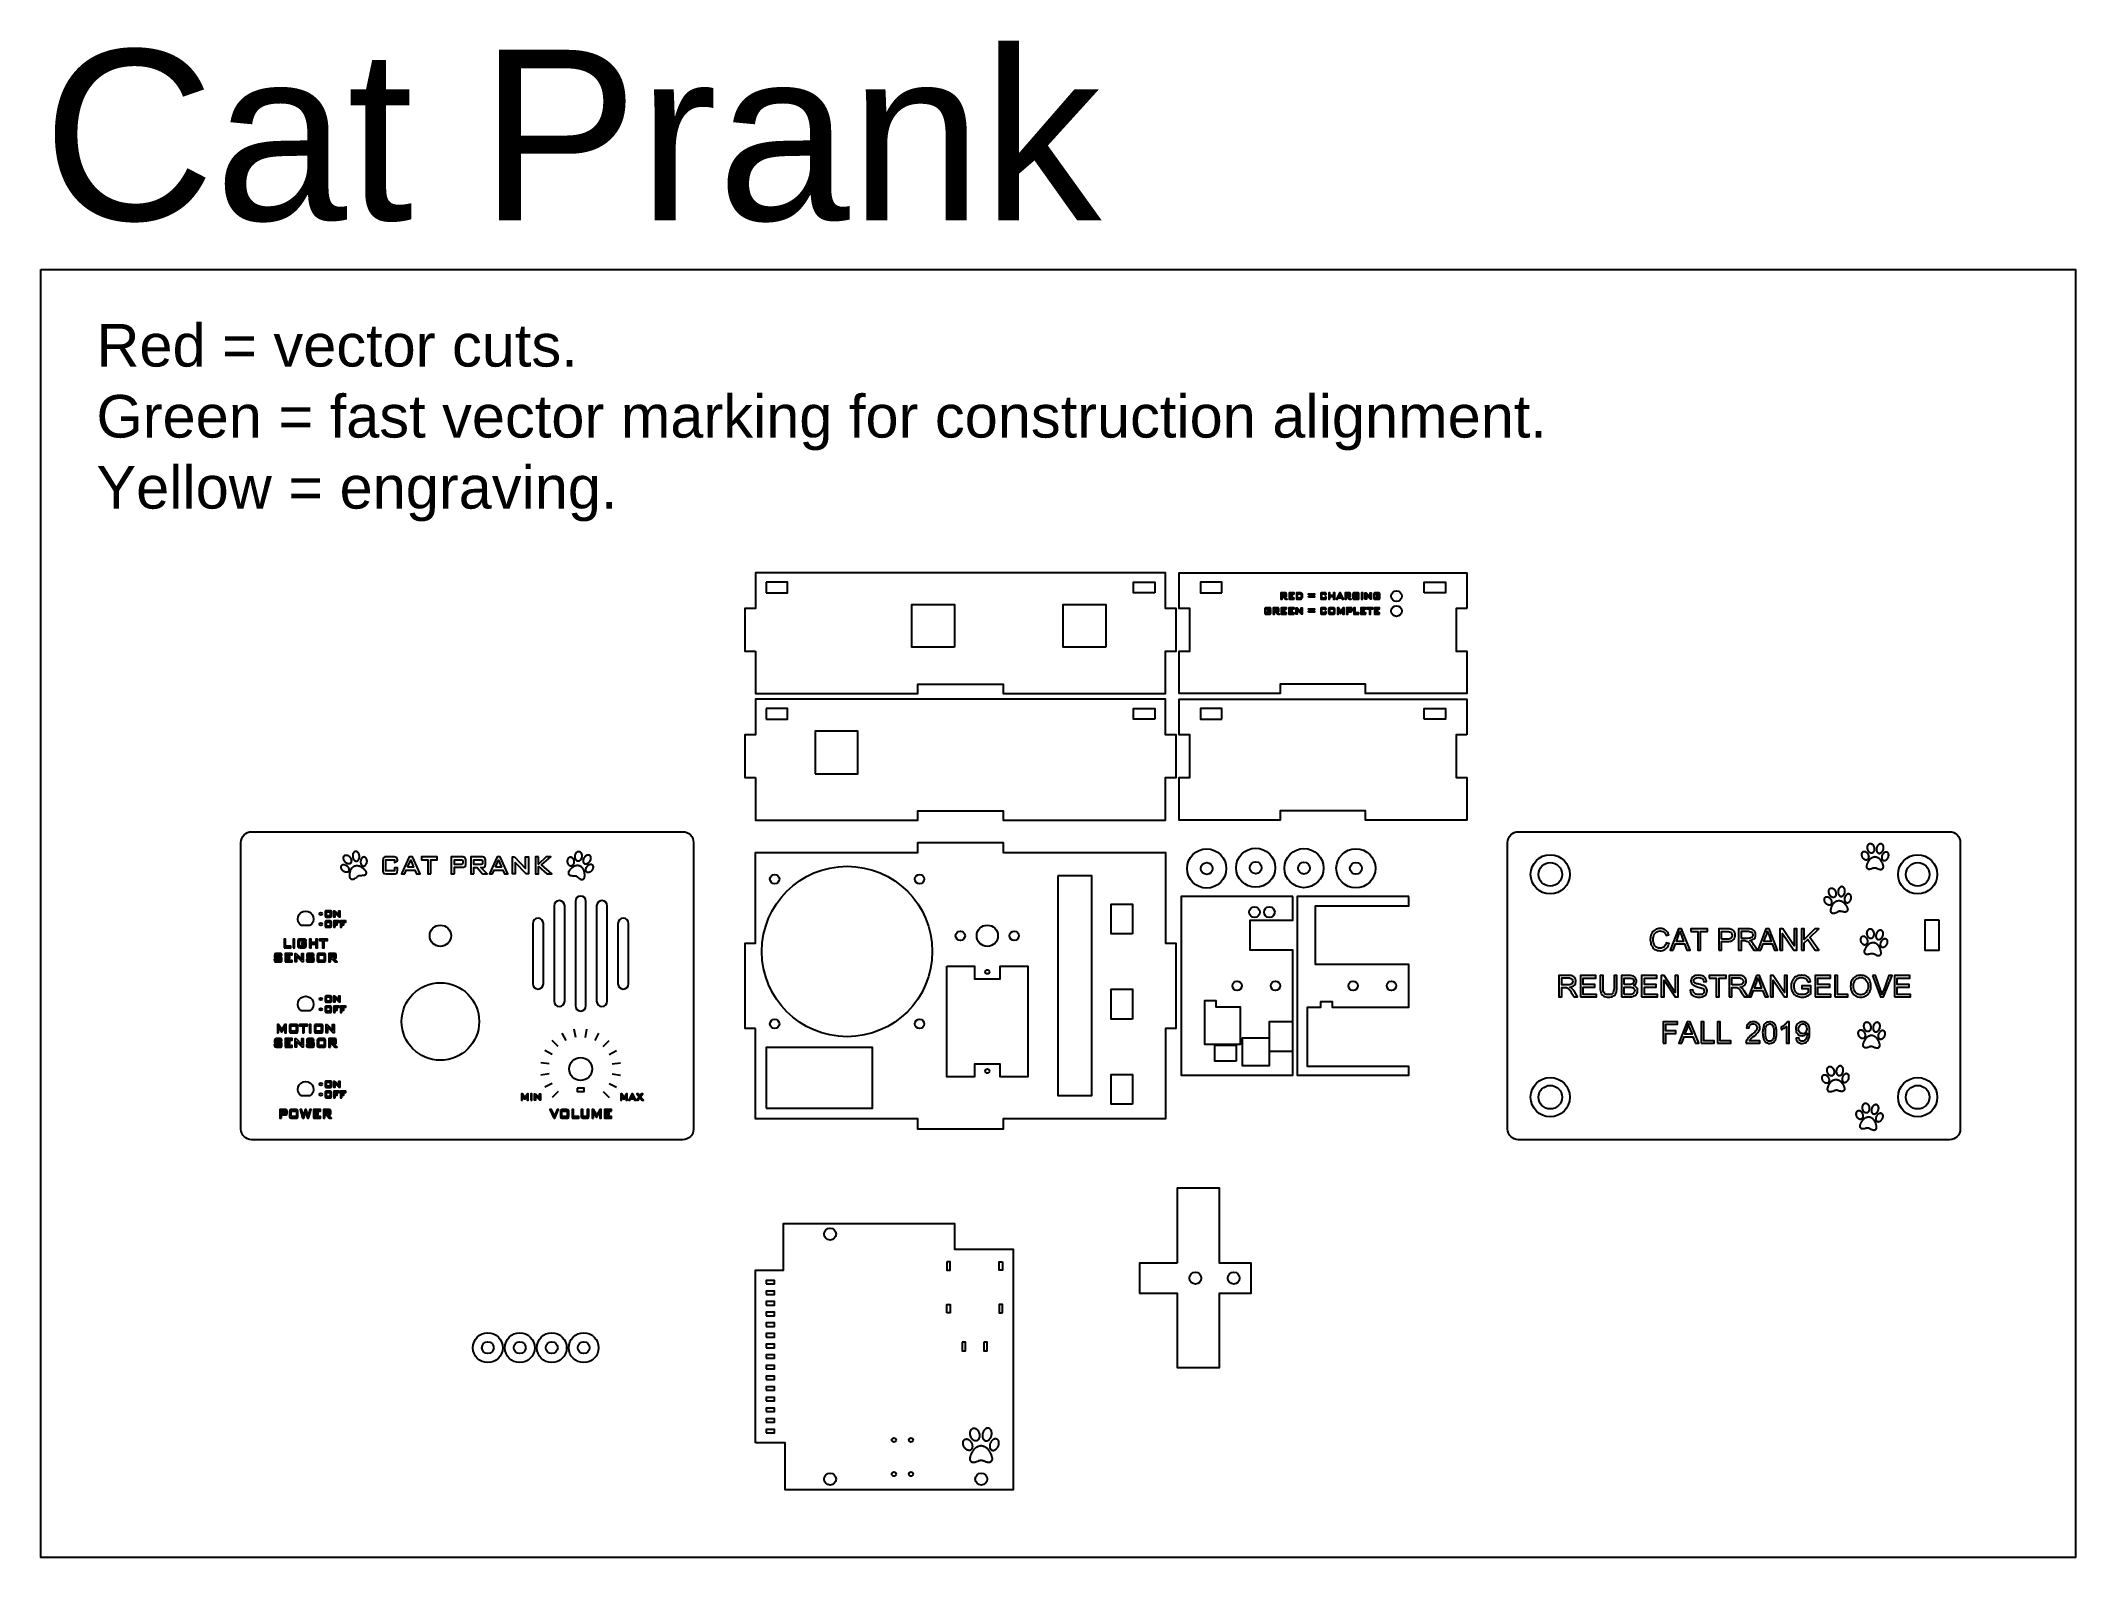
# Model space of a CAD drawing. Header units: inches. Extents: x 17686.2 to 17710.1, y 16300.4 to 16318.2.
import ezdxf

# ---------------------------------------------------------------- set-up
doc = ezdxf.new("R2010")
doc.units = ezdxf.units.IN
doc.header["$MEASUREMENT"] = 0
doc.layers.add('DEFAULT_LAYER', color=1, linetype='Continuous')
doc.styles.get("Standard").update_dxf_attribs({"font": 'arial.ttf'})

msp = doc.modelspace()

# ---------------------------------------------------------------- texts
at = {"layer": 'DEFAULT_LAYER', "color": 3, "linetype": 'Continuous', "attachment_point": 1}
for s, insert, char_height in [('Cat Prank', (17686.259, 16318.065), 2), ('Red = vector cuts.\\PGreen = fast vector marking for construction alignment.\\PYellow = engraving.', (17686.889, 16314.847), 0.5)]:
    msp.add_mtext_dynamic_manual_height_columns(s, width=163.30547, gutter_width=1, heights=[19.731], dxfattribs=dict(at, insert=insert, char_height=char_height))

# ---------------------------------------------------------------- linework, layer by layer
at = {"color": 1, "linetype": 'ByBlock'}
for p, q in [((17694.748, 16311.818), (17694.748, 16311.693)), ((17694.748, 16310.334), (17694.748, 16310.209))]:
    msp.add_line(p, q, dxfattribs=at)
at = {"color": 3, "linetype": 'ByBlock'}
for p, q in [((17692.513, 16306.473), (17692.497, 16306.571)), ((17692.63, 16306.473), (17692.645, 16306.571)), ((17692.238, 16306.273), (17692.149, 16306.318)), ((17692.307, 16306.368), (17692.236, 16306.438)), ((17692.401, 16306.436), (17692.356, 16306.525)), ((17692.741, 16306.436), (17692.786, 16306.525)), ((17692.836, 16306.368), (17692.906, 16306.438)), ((17692.904, 16306.273), (17692.993, 16306.318)), ((17692.202, 16306.162), (17692.103, 16306.177)), ((17692.941, 16306.162), (17693.039, 16306.177)), ((17692.202, 16306.045), (17692.103, 16306.029)), ((17692.238, 16305.933), (17692.149, 16305.888)), ((17692.307, 16305.839), (17692.236, 16305.768)), ((17692.836, 16305.839), (17692.906, 16305.768)), ((17692.904, 16305.933), (17692.993, 16305.888)), ((17692.941, 16306.045), (17693.039, 16306.029))]:
    msp.add_line(p, q, dxfattribs=at)
at = {"color": 3}
msp.add_lwpolyline([(17686.235, 16315.485), (17710.112, 16315.485), (17710.112, 16300.371), (17686.235, 16300.371)], close=True, dxfattribs=at)
at = {"color": 1, "linetype": 'ByBlock'}
for points in [[(17694.623, 16311.008), (17694.623, 16310.508), (17696.528, 16310.508), (17696.528, 16310.618), (17697.528, 16310.618), (17697.528, 16310.508), (17699.434, 16310.508), (17699.434, 16311.008), (17699.559, 16311.008), (17699.559, 16311.508), (17699.434, 16311.508), (17699.434, 16311.928), (17694.623, 16311.928), (17694.623, 16311.508), (17694.498, 16311.508), (17694.498, 16311.008)], [(17699.309, 16311.693), (17699.059, 16311.693), (17699.059, 16311.818), (17699.309, 16311.818)], [(17702.969, 16311.508), (17702.844, 16311.508), (17702.844, 16311.008), (17702.969, 16311.008), (17702.969, 16310.508), (17701.781, 16310.508), (17701.781, 16310.618), (17700.781, 16310.618), (17700.781, 16310.508), (17699.594, 16310.508), (17699.594, 16311.008), (17699.719, 16311.008), (17699.719, 16311.508), (17699.594, 16311.508), (17699.594, 16311.928), (17702.969, 16311.928)], [(17700.094, 16311.693), (17700.094, 16311.818), (17699.844, 16311.818), (17699.844, 16311.693)], [(17702.469, 16311.693), (17702.469, 16311.818), (17702.719, 16311.818), (17702.719, 16311.693)], [(17694.623, 16309.524), (17694.623, 16309.024), (17696.528, 16309.024), (17696.528, 16309.134), (17697.528, 16309.134), (17697.528, 16309.024), (17699.434, 16309.024), (17699.434, 16309.524), (17699.559, 16309.524), (17699.559, 16310.024), (17699.434, 16310.024), (17699.434, 16310.444), (17694.623, 16310.444), (17694.623, 16310.024), (17694.498, 16310.024), (17694.498, 16309.524)], [(17702.969, 16310.024), (17702.844, 16310.024), (17702.844, 16309.524), (17702.969, 16309.524), (17702.969, 16309.024), (17701.781, 16309.024), (17701.781, 16309.134), (17700.781, 16309.134), (17700.781, 16309.024), (17699.594, 16309.024), (17699.594, 16309.524), (17699.719, 16309.524), (17699.719, 16310.024), (17699.594, 16310.024), (17699.594, 16310.444), (17702.969, 16310.444)], [(17699.309, 16310.209), (17699.059, 16310.209), (17699.059, 16310.334), (17699.309, 16310.334)], [(17700.094, 16310.209), (17700.094, 16310.334), (17699.844, 16310.334), (17699.844, 16310.209)], [(17702.469, 16310.209), (17702.469, 16310.334), (17702.719, 16310.334), (17702.719, 16310.209)], [(17694.623, 16306.579), (17694.503, 16306.579), (17694.503, 16307.579), (17694.623, 16307.579), (17694.623, 16308.642), (17696.528, 16308.642), (17696.528, 16308.762), (17697.528, 16308.762), (17697.528, 16308.642), (17699.434, 16308.642), (17699.434, 16307.579), (17699.554, 16307.579), (17699.554, 16306.579), (17699.434, 16306.579), (17699.434, 16305.517), (17697.528, 16305.517), (17697.528, 16305.397), (17696.528, 16305.397), (17696.528, 16305.517), (17694.623, 16305.517)], [(17699.049, 16307.689), (17698.799, 16307.689), (17698.799, 16308.039), (17699.049, 16308.039)], [(17700.929, 16308.127), (17699.619, 16308.127), (17699.619, 16306.032), (17700.929, 16306.032), (17700.929, 16307.499), (17700.429, 16307.499), (17700.429, 16307.849), (17700.929, 16307.849)], [(17702.291, 16308.127), (17700.981, 16308.127), (17700.981, 16306.032), (17702.291, 16306.032), (17702.291, 16306.134), (17701.101, 16306.134), (17701.101, 16306.829), (17701.256, 16306.829), (17701.256, 16306.894), (17701.391, 16306.894), (17701.391, 16306.829), (17702.291, 16306.829), (17702.291, 16307.329), (17701.196, 16307.329), (17701.196, 16308.019), (17702.291, 16308.019)], [(17708.512, 16307.849), (17708.347, 16307.849), (17708.347, 16307.499), (17708.512, 16307.499)], [(17696.869, 16307.31), (17697.194, 16307.31), (17697.194, 16307.16), (17697.494, 16307.16), (17697.494, 16307.31), (17697.819, 16307.31), (17697.819, 16306.01), (17697.494, 16306.01), (17697.494, 16306.16), (17697.194, 16306.16), (17697.194, 16306.01), (17696.869, 16306.01)], [(17699.049, 16306.689), (17698.799, 16306.689), (17698.799, 16307.039), (17699.049, 16307.039)], [(17699.894, 16306.829), (17699.894, 16306.393), (17700.314, 16306.393), (17700.314, 16306.829), (17700.029, 16306.829), (17700.029, 16306.904), (17699.894, 16306.904)], [(17694.748, 16305.642), (17695.998, 16305.642), (17695.998, 16306.354), (17694.748, 16306.354)], [(17700.264, 16306.193), (17700.014, 16306.193), (17700.014, 16306.383), (17700.264, 16306.383)], [(17692.531, 16305.878), (17692.531, 16305.838), (17692.611, 16305.838), (17692.611, 16305.878)], [(17699.049, 16305.689), (17698.799, 16305.689), (17698.799, 16306.039), (17699.049, 16306.039)], [(17699.57, 16303.823), (17699.13, 16303.823), (17699.13, 16303.473), (17699.57, 16303.473), (17699.57, 16302.601), (17700.07, 16302.601), (17700.07, 16303.473), (17700.44, 16303.473), (17700.44, 16303.823), (17700.07, 16303.823), (17700.07, 16304.704), (17699.57, 16304.704)], [(17694.623, 16301.715), (17694.623, 16301.715), (17694.623, 16303.74), (17694.953, 16303.74), (17694.953, 16304.29), (17696.958, 16304.29), (17696.958, 16303.99), (17697.648, 16303.99), (17697.648, 16301.165), (17694.973, 16301.165), (17694.973, 16301.715)], [(17696.868, 16303.84), (17696.868, 16303.74), (17696.908, 16303.74), (17696.908, 16303.84)], [(17697.523, 16303.84), (17697.523, 16303.74), (17697.483, 16303.74), (17697.483, 16303.84)], [(17694.748, 16303.582), (17694.848, 16303.582), (17694.848, 16303.622), (17694.748, 16303.622)], [(17694.748, 16303.457), (17694.848, 16303.457), (17694.848, 16303.497), (17694.748, 16303.497)], [(17694.748, 16303.332), (17694.848, 16303.332), (17694.848, 16303.372), (17694.748, 16303.372)], [(17694.748, 16303.207), (17694.848, 16303.207), (17694.848, 16303.247), (17694.748, 16303.247)], [(17696.868, 16303.24), (17696.868, 16303.34), (17696.908, 16303.34), (17696.908, 16303.24)], [(17697.523, 16303.24), (17697.523, 16303.34), (17697.483, 16303.34), (17697.483, 16303.24)], [(17694.748, 16303.082), (17694.848, 16303.082), (17694.848, 16303.122), (17694.748, 16303.122)], [(17694.748, 16302.957), (17694.848, 16302.957), (17694.848, 16302.997), (17694.748, 16302.997)], [(17694.748, 16302.832), (17694.848, 16302.832), (17694.848, 16302.872), (17694.748, 16302.872)], [(17694.748, 16302.707), (17694.848, 16302.707), (17694.848, 16302.747), (17694.748, 16302.747)], [(17697.048, 16302.896), (17697.048, 16302.796), (17697.088, 16302.796), (17697.088, 16302.896)], [(17697.303, 16302.896), (17697.303, 16302.796), (17697.343, 16302.796), (17697.343, 16302.896)], [(17694.748, 16302.582), (17694.848, 16302.582), (17694.848, 16302.622), (17694.748, 16302.622)], [(17694.748, 16302.457), (17694.848, 16302.457), (17694.848, 16302.497), (17694.748, 16302.497)], [(17694.748, 16302.332), (17694.848, 16302.332), (17694.848, 16302.372), (17694.748, 16302.372)], [(17694.748, 16302.207), (17694.848, 16302.207), (17694.848, 16302.247), (17694.748, 16302.247)], [(17694.748, 16302.082), (17694.848, 16302.082), (17694.848, 16302.122), (17694.748, 16302.122)], [(17694.748, 16301.957), (17694.848, 16301.957), (17694.848, 16301.997), (17694.748, 16301.997)], [(17694.748, 16301.832), (17694.848, 16301.832), (17694.848, 16301.872), (17694.748, 16301.872)]]:
    msp.add_lwpolyline(points, close=True, dxfattribs=at)
for points in [[(17694.748, 16311.693), (17694.998, 16311.693), (17694.998, 16311.818), (17694.748, 16311.818)], [(17694.748, 16310.209), (17694.998, 16310.209), (17694.998, 16310.334), (17694.748, 16310.334)], [(17700.654, 16306.464), (17700.334, 16306.464), (17700.334, 16306.144), (17700.654, 16306.144), (17700.654, 16306.659), (17700.929, 16306.659)], [(17700.929, 16306.309), (17700.654, 16306.309)]]:
    msp.add_lwpolyline(points, dxfattribs=at)
at = {"color": 3, "linetype": 'ByBlock'}
for points in [[(17696.959, 16311.053), (17696.459, 16311.053), (17696.459, 16311.553), (17696.959, 16311.553)], [(17698.734, 16311.053), (17698.234, 16311.053), (17698.234, 16311.553), (17698.734, 16311.553)], [(17695.323, 16309.569), (17695.823, 16309.569), (17695.823, 16310.069), (17695.323, 16310.069)], [(17698.171, 16308.371), (17698.171, 16305.791), (17698.571, 16305.791), (17698.571, 16308.371)]]:
    msp.add_lwpolyline(points, close=True, dxfattribs=at)
at = {"color": 2, "linetype": 'ByBlock'}
for points in [[(17700.804, 16311.644), (17700.818, 16311.644), (17700.842, 16311.616), (17700.862, 16311.616), (17700.834, 16311.644), (17700.845, 16311.644), (17700.852, 16311.648), (17700.853, 16311.649), (17700.855, 16311.659), (17700.855, 16311.679), (17700.852, 16311.687), (17700.85, 16311.689), (17700.842, 16311.691), (17700.79, 16311.691), (17700.79, 16311.616), (17700.804, 16311.616)], [(17700.841, 16311.677), (17700.842, 16311.672), (17700.842, 16311.663), (17700.841, 16311.658), (17700.836, 16311.657), (17700.804, 16311.657), (17700.804, 16311.678), (17700.836, 16311.678)], [(17700.946, 16311.616), (17700.946, 16311.63), (17700.897, 16311.63), (17700.897, 16311.649), (17700.926, 16311.649), (17700.926, 16311.661), (17700.897, 16311.661), (17700.897, 16311.678), (17700.946, 16311.678), (17700.946, 16311.691), (17700.884, 16311.691), (17700.884, 16311.616)], [(17701.021, 16311.617), (17701.023, 16311.618), (17701.032, 16311.621), (17701.036, 16311.627), (17701.041, 16311.635), (17701.043, 16311.643), (17701.044, 16311.654), (17701.043, 16311.664), (17701.041, 16311.674), (17701.036, 16311.681), (17701.035, 16311.682), (17701.027, 16311.687), (17701.02, 16311.691), (17700.972, 16311.691), (17700.972, 16311.616), (17701.014, 16311.616)], [(17700.985, 16311.678), (17701.011, 16311.678), (17701.018, 16311.676), (17701.025, 16311.672), (17701.028, 16311.665), (17701.031, 16311.654), (17701.028, 16311.643), (17701.024, 16311.636), (17701.021, 16311.634), (17701.014, 16311.631), (17701.003, 16311.63), (17700.985, 16311.63)], [(17701.114, 16311.669), (17701.114, 16311.678), (17701.183, 16311.678), (17701.183, 16311.669)], [(17701.114, 16311.64), (17701.114, 16311.65), (17701.183, 16311.65), (17701.183, 16311.64)], [(17701.256, 16311.629), (17701.259, 16311.619), (17701.261, 16311.617), (17701.306, 16311.616), (17701.312, 16311.616), (17701.318, 16311.619), (17701.32, 16311.622), (17701.321, 16311.634), (17701.321, 16311.642), (17701.307, 16311.642), (17701.307, 16311.63), (17701.27, 16311.63), (17701.27, 16311.678), (17701.307, 16311.678), (17701.307, 16311.666), (17701.321, 16311.673), (17701.321, 16311.679), (17701.318, 16311.687), (17701.316, 16311.69), (17701.271, 16311.691), (17701.265, 16311.691), (17701.259, 16311.687), (17701.257, 16311.684), (17701.256, 16311.673)], [(17701.364, 16311.616), (17701.364, 16311.649), (17701.408, 16311.649), (17701.408, 16311.616), (17701.422, 16311.616), (17701.422, 16311.691), (17701.408, 16311.691), (17701.408, 16311.662), (17701.364, 16311.662), (17701.364, 16311.691), (17701.35, 16311.691), (17701.35, 16311.616)], [(17701.461, 16311.632), (17701.499, 16311.632), (17701.506, 16311.616), (17701.522, 16311.616), (17701.488, 16311.691), (17701.475, 16311.691), (17701.44, 16311.616), (17701.455, 16311.616)], [(17701.481, 16311.677), (17701.494, 16311.645), (17701.468, 16311.645)], [(17701.556, 16311.644), (17701.568, 16311.644), (17701.592, 16311.616), (17701.613, 16311.616), (17701.585, 16311.644), (17701.596, 16311.644), (17701.603, 16311.648), (17701.604, 16311.649), (17701.607, 16311.659), (17701.607, 16311.677), (17701.606, 16311.679), (17701.603, 16311.687), (17701.602, 16311.689), (17701.594, 16311.691), (17701.542, 16311.691), (17701.542, 16311.616), (17701.556, 16311.616)], [(17701.591, 16311.677), (17701.594, 16311.672), (17701.594, 16311.663), (17701.591, 16311.658), (17701.587, 16311.657), (17701.556, 16311.657), (17701.556, 16311.678), (17701.587, 16311.678)], [(17701.636, 16311.619), (17701.64, 16311.617), (17701.649, 16311.616), (17701.695, 16311.616), (17701.702, 16311.619), (17701.704, 16311.622), (17701.705, 16311.634), (17701.705, 16311.659), (17701.668, 16311.659), (17701.668, 16311.647), (17701.691, 16311.647), (17701.691, 16311.63), (17701.648, 16311.63), (17701.648, 16311.678), (17701.691, 16311.678), (17701.691, 16311.672), (17701.705, 16311.673), (17701.705, 16311.679), (17701.702, 16311.687), (17701.699, 16311.69), (17701.69, 16311.691), (17701.644, 16311.691), (17701.636, 16311.687), (17701.635, 16311.684), (17701.633, 16311.673), (17701.633, 16311.634), (17701.634, 16311.629)], [(17701.749, 16311.616), (17701.749, 16311.691), (17701.734, 16311.691), (17701.734, 16311.616)], [(17701.837, 16311.64), (17701.837, 16311.691), (17701.849, 16311.691), (17701.849, 16311.616), (17701.84, 16311.616), (17701.792, 16311.666), (17701.792, 16311.616), (17701.779, 16311.616), (17701.779, 16311.691), (17701.789, 16311.691)], [(17701.893, 16311.616), (17701.939, 16311.616), (17701.947, 16311.619), (17701.948, 16311.622), (17701.95, 16311.634), (17701.95, 16311.659), (17701.913, 16311.659), (17701.913, 16311.647), (17701.936, 16311.647), (17701.936, 16311.63), (17701.892, 16311.63), (17701.892, 16311.678), (17701.936, 16311.678), (17701.936, 16311.672), (17701.95, 16311.673), (17701.95, 16311.679), (17701.947, 16311.687), (17701.944, 16311.69), (17701.935, 16311.691), (17701.888, 16311.691), (17701.882, 16311.687), (17701.88, 16311.684), (17701.879, 16311.673), (17701.879, 16311.629), (17701.882, 16311.619), (17701.884, 16311.617)], [(17700.6, 16311.453), (17700.603, 16311.445), (17700.606, 16311.443), (17700.656, 16311.442), (17700.661, 16311.442), (17700.668, 16311.445), (17700.67, 16311.448), (17700.671, 16311.458), (17700.671, 16311.485), (17700.634, 16311.485), (17700.634, 16311.472), (17700.657, 16311.472), (17700.657, 16311.455), (17700.614, 16311.455), (17700.614, 16311.502), (17700.657, 16311.502), (17700.657, 16311.497), (17700.671, 16311.499), (17700.671, 16311.504), (17700.668, 16311.513), (17700.666, 16311.516), (17700.614, 16311.516), (17700.61, 16311.516), (17700.603, 16311.513), (17700.602, 16311.51), (17700.6, 16311.498)], [(17700.714, 16311.47), (17700.728, 16311.47), (17700.752, 16311.442), (17700.772, 16311.442), (17700.744, 16311.47), (17700.755, 16311.47), (17700.762, 16311.473), (17700.763, 16311.474), (17700.765, 16311.484), (17700.765, 16311.504), (17700.762, 16311.513), (17700.76, 16311.514), (17700.752, 16311.516), (17700.7, 16311.516), (17700.7, 16311.442), (17700.714, 16311.442)], [(17700.751, 16311.484), (17700.745, 16311.483), (17700.714, 16311.483), (17700.714, 16311.504), (17700.745, 16311.504), (17700.751, 16311.502), (17700.752, 16311.497), (17700.752, 16311.489)], [(17700.855, 16311.442), (17700.855, 16311.455), (17700.807, 16311.455), (17700.807, 16311.474), (17700.836, 16311.474), (17700.836, 16311.487), (17700.807, 16311.487), (17700.807, 16311.504), (17700.855, 16311.504), (17700.855, 16311.516), (17700.794, 16311.516), (17700.794, 16311.442)], [(17700.944, 16311.442), (17700.944, 16311.455), (17700.895, 16311.455), (17700.895, 16311.474), (17700.923, 16311.474), (17700.923, 16311.487), (17700.895, 16311.487), (17700.895, 16311.504), (17700.943, 16311.504), (17700.943, 16311.516), (17700.882, 16311.516), (17700.882, 16311.442)], [(17701.027, 16311.466), (17701.027, 16311.516), (17701.04, 16311.516), (17701.04, 16311.442), (17701.031, 16311.442), (17700.981, 16311.492), (17700.981, 16311.442), (17700.969, 16311.442), (17700.969, 16311.516), (17700.978, 16311.516)], [(17701.114, 16311.494), (17701.114, 16311.504), (17701.183, 16311.504), (17701.183, 16311.494)], [(17701.114, 16311.466), (17701.114, 16311.475), (17701.183, 16311.475), (17701.183, 16311.466)], [(17701.256, 16311.453), (17701.259, 16311.445), (17701.261, 16311.443), (17701.306, 16311.442), (17701.312, 16311.442), (17701.318, 16311.445), (17701.32, 16311.448), (17701.321, 16311.458), (17701.321, 16311.468), (17701.307, 16311.468), (17701.307, 16311.455), (17701.27, 16311.455), (17701.27, 16311.502), (17701.307, 16311.502), (17701.307, 16311.491), (17701.321, 16311.498), (17701.321, 16311.504), (17701.318, 16311.513), (17701.314, 16311.516), (17701.271, 16311.516), (17701.265, 16311.516), (17701.259, 16311.513), (17701.257, 16311.51), (17701.256, 16311.498)], [(17701.349, 16311.453), (17701.351, 16311.445), (17701.355, 16311.443), (17701.408, 16311.442), (17701.413, 16311.442), (17701.419, 16311.445), (17701.422, 16311.448), (17701.423, 16311.498), (17701.423, 16311.504), (17701.419, 16311.513), (17701.414, 16311.516), (17701.364, 16311.516), (17701.359, 16311.516), (17701.351, 16311.513), (17701.35, 16311.51), (17701.349, 16311.498)], [(17701.363, 16311.502), (17701.409, 16311.502), (17701.409, 16311.455), (17701.363, 16311.455)], [(17701.464, 16311.493), (17701.489, 16311.45), (17701.492, 16311.45), (17701.517, 16311.492), (17701.517, 16311.442), (17701.531, 16311.442), (17701.531, 16311.516), (17701.519, 16311.516), (17701.492, 16311.471), (17701.464, 16311.516), (17701.452, 16311.516), (17701.452, 16311.442), (17701.464, 16311.442)], [(17701.574, 16311.47), (17701.611, 16311.47), (17701.615, 16311.471), (17701.621, 16311.474), (17701.622, 16311.475), (17701.625, 16311.485), (17701.625, 16311.501), (17701.624, 16311.504), (17701.621, 16311.513), (17701.62, 16311.514), (17701.611, 16311.516), (17701.56, 16311.516), (17701.56, 16311.442), (17701.574, 16311.442)], [(17701.609, 16311.503), (17701.611, 16311.498), (17701.611, 16311.49), (17701.609, 16311.485), (17701.605, 16311.484), (17701.574, 16311.484), (17701.574, 16311.504), (17701.605, 16311.504)], [(17701.705, 16311.442), (17701.705, 16311.455), (17701.66, 16311.455), (17701.66, 16311.516), (17701.646, 16311.516), (17701.646, 16311.442)], [(17701.787, 16311.442), (17701.787, 16311.455), (17701.739, 16311.455), (17701.739, 16311.474), (17701.767, 16311.474), (17701.767, 16311.487), (17701.739, 16311.487), (17701.739, 16311.504), (17701.786, 16311.504), (17701.786, 16311.516), (17701.726, 16311.516), (17701.726, 16311.442)], [(17701.841, 16311.502), (17701.868, 16311.502), (17701.868, 16311.516), (17701.799, 16311.516), (17701.799, 16311.502), (17701.827, 16311.502), (17701.827, 16311.442), (17701.841, 16311.442)], [(17701.948, 16311.442), (17701.948, 16311.455), (17701.9, 16311.455), (17701.9, 16311.474), (17701.927, 16311.474), (17701.927, 16311.487), (17701.9, 16311.487), (17701.9, 16311.504), (17701.947, 16311.504), (17701.947, 16311.516), (17701.886, 16311.516), (17701.886, 16311.442)]]:
    msp.add_lwpolyline(points, close=True, dxfattribs=at)
at = {"color": 1, "linetype": 'ByBlock'}
for points in [[(17688.71, 16308.887), (17693.771, 16308.887, -0.414214), (17693.896, 16308.762), (17693.896, 16305.397, -0.414214), (17693.771, 16305.272), (17688.71, 16305.272, -0.414214), (17688.585, 16305.397), (17688.585, 16308.762, -0.414214)], [(17703.575, 16308.887), (17708.637, 16308.887, -0.414214), (17708.762, 16308.762), (17708.762, 16305.397, -0.414214), (17708.637, 16305.272), (17703.575, 16305.272, -0.414214), (17703.45, 16305.397), (17703.45, 16308.762, -0.414214)], [(17692.259, 16308.016), (17692.259, 16306.899, 1), (17692.384, 16306.899), (17692.384, 16308.016, 1)], [(17692.634, 16308.07, 1), (17692.509, 16308.07), (17692.509, 16306.845, 1), (17692.634, 16306.845)], [(17692.759, 16308.016), (17692.759, 16306.899, 1), (17692.884, 16306.899), (17692.884, 16308.016, 1)], [(17689.395, 16307.786), (17689.294, 16307.786, -3.366502)], [(17692.009, 16307.811), (17692.009, 16307.104, 1), (17692.134, 16307.104), (17692.134, 16307.811, 1)], [(17693.009, 16307.811), (17693.009, 16307.104, 1), (17693.134, 16307.104), (17693.134, 16307.811, 1)], [(17689.395, 16306.786), (17689.294, 16306.786, -3.366502)], [(17689.395, 16305.786), (17689.294, 16305.786, -3.366502)]]:
    msp.add_lwpolyline(points, format="xyb", close=True, dxfattribs=at)
at = {"color": 2, "linetype": 'ByBlock', "flags": 128}
for points in [[(17690.249, 16308.545), (17690.249, 16308.425), (17690.256, 16308.403), (17690.263, 16308.396), (17690.288, 16308.392), (17690.384, 16308.392), (17690.396, 16308.394), (17690.415, 16308.403), (17690.419, 16308.409), (17690.423, 16308.439), (17690.423, 16308.464), (17690.386, 16308.464), (17690.386, 16308.429), (17690.286, 16308.429), (17690.286, 16308.557), (17690.386, 16308.557), (17690.386, 16308.526), (17690.423, 16308.545), (17690.423, 16308.559), (17690.415, 16308.582), (17690.408, 16308.587), (17690.384, 16308.592), (17690.288, 16308.592), (17690.274, 16308.591), (17690.256, 16308.582), (17690.253, 16308.574), (17690.249, 16308.545)], [(17690.541, 16308.473), (17690.541, 16308.471)], [(17691.572, 16308.473), (17691.572, 16308.471)], [(17689.254, 16307.603), (17689.254, 16307.543), (17689.258, 16307.531), (17689.262, 16307.529), (17689.274, 16307.526), (17689.329, 16307.526), (17689.336, 16307.527), (17689.345, 16307.531), (17689.347, 16307.535), (17689.349, 16307.55), (17689.349, 16307.584), (17689.3, 16307.584), (17689.3, 16307.567), (17689.331, 16307.567), (17689.331, 16307.545), (17689.273, 16307.545), (17689.273, 16307.609), (17689.331, 16307.609), (17689.331, 16307.601), (17689.349, 16307.604), (17689.349, 16307.61), (17689.345, 16307.621), (17689.341, 16307.624), (17689.329, 16307.626), (17689.274, 16307.626), (17689.267, 16307.626), (17689.258, 16307.621), (17689.256, 16307.618), (17689.254, 16307.603)], [(17688.98, 16307.436), (17688.98, 16307.418), (17688.984, 16307.406), (17688.987, 16307.403), (17689, 16307.401), (17689.049, 16307.401), (17689.049, 16307.378), (17688.993, 16307.378), (17688.993, 16307.386), (17688.976, 16307.386), (17688.976, 16307.383), (17688.977, 16307.376), (17688.981, 16307.364), (17688.984, 16307.361), (17688.997, 16307.359), (17689.046, 16307.359), (17689.053, 16307.36), (17689.062, 16307.364), (17689.064, 16307.368), (17689.066, 16307.383), (17689.066, 16307.397), (17689.066, 16307.404), (17689.062, 16307.415), (17689.058, 16307.418), (17689.046, 16307.42), (17688.996, 16307.42), (17688.996, 16307.442), (17689.048, 16307.442), (17689.048, 16307.435), (17689.065, 16307.437), (17689.065, 16307.443), (17689.061, 16307.455), (17689.057, 16307.457), (17689.045, 16307.46), (17689, 16307.46), (17688.993, 16307.459), (17688.984, 16307.454), (17688.982, 16307.451), (17688.98, 16307.436)], [(17689.684, 16307.441), (17689.684, 16307.44)], [(17704.196, 16307.199), (17704.18, 16307.199), (17704.163, 16307.199), (17704.052, 16307.199), (17704.052, 16306.95), (17704.085, 16306.95), (17704.085, 16307.061), (17704.124, 16307.061), (17704.127, 16307.061), (17704.14, 16307.058), (17704.157, 16307.051), (17704.16, 16307.048), (17704.173, 16307.035), (17704.176, 16307.028), (17704.186, 16307.019), (17704.196, 16307.002)], [(17704.206, 16307.104), (17704.189, 16307.094), (17704.186, 16307.094), (17704.173, 16307.091), (17704.157, 16307.091), (17704.085, 16307.091), (17704.085, 16307.173), (17704.163, 16307.173), (17704.176, 16307.173), (17704.193, 16307.166), (17704.202, 16307.159)], [(17704.196, 16307.055), (17704.18, 16307.065), (17704.196, 16307.065), (17704.209, 16307.071)], [(17704.209, 16307.071), (17704.222, 16307.078), (17704.232, 16307.087), (17704.235, 16307.087), (17704.245, 16307.101), (17704.248, 16307.117), (17704.252, 16307.13), (17704.252, 16307.14), (17704.248, 16307.156), (17704.242, 16307.169), (17704.238, 16307.176), (17704.225, 16307.186), (17704.212, 16307.192), (17704.209, 16307.195), (17704.196, 16307.199)], [(17704.196, 16307.002), (17704.229, 16306.95), (17704.271, 16306.95), (17704.229, 16307.019), (17704.222, 16307.028), (17704.212, 16307.041), (17704.199, 16307.051), (17704.196, 16307.055)], [(17704.202, 16307.159), (17704.206, 16307.159), (17704.212, 16307.146), (17704.216, 16307.13), (17704.216, 16307.123), (17704.209, 16307.11), (17704.206, 16307.104)], [(17706.37, 16307.199), (17706.275, 16306.95), (17706.307, 16306.95), (17706.337, 16307.025), (17706.442, 16307.025)], [(17706.442, 16307.025), (17706.471, 16306.95), (17706.507, 16306.95), (17706.406, 16307.199), (17706.37, 16307.199)], [(17707.545, 16306.989), (17707.532, 16306.999), (17707.525, 16307.012), (17707.519, 16307.022), (17707.512, 16307.038), (17707.509, 16307.055), (17707.509, 16307.071), (17707.509, 16307.084), (17707.509, 16307.101), (17707.515, 16307.117), (17707.519, 16307.13), (17707.525, 16307.143), (17707.535, 16307.153)], [(17707.535, 16307.153), (17707.538, 16307.156), (17707.551, 16307.163), (17707.565, 16307.169), (17707.578, 16307.176), (17707.594, 16307.176), (17707.61, 16307.176), (17707.623, 16307.169), (17707.64, 16307.163), (17707.65, 16307.153), (17707.659, 16307.143), (17707.669, 16307.127), (17707.673, 16307.12), (17707.676, 16307.107), (17707.679, 16307.091), (17707.679, 16307.074), (17707.679, 16307.071), (17707.679, 16307.055), (17707.676, 16307.038), (17707.669, 16307.025), (17707.663, 16307.012), (17707.656, 16306.999), (17707.65, 16306.996), (17707.637, 16306.986), (17707.623, 16306.979), (17707.61, 16306.976), (17707.594, 16306.973), (17707.587, 16306.973), (17707.571, 16306.976), (17707.558, 16306.983), (17707.545, 16306.989)], [(17689.154, 16306.603), (17689.154, 16306.542), (17689.158, 16306.531), (17689.161, 16306.528), (17689.173, 16306.526), (17689.232, 16306.526), (17689.239, 16306.526), (17689.248, 16306.531), (17689.25, 16306.535), (17689.252, 16306.55), (17689.252, 16306.603), (17689.252, 16306.61), (17689.248, 16306.621), (17689.244, 16306.624), (17689.232, 16306.626), (17689.173, 16306.626), (17689.166, 16306.626), (17689.158, 16306.621), (17689.155, 16306.618), (17689.154, 16306.603)], [(17706.507, 16306.654), (17706.49, 16306.651), (17706.481, 16306.641), (17706.477, 16306.641), (17706.468, 16306.631), (17706.458, 16306.618), (17706.451, 16306.602), (17706.451, 16306.595), (17706.448, 16306.579), (17706.445, 16306.566), (17706.445, 16306.55), (17706.441, 16306.53), (17706.445, 16306.514), (17706.445, 16306.494), (17706.448, 16306.477), (17706.451, 16306.464), (17706.454, 16306.451), (17706.461, 16306.438), (17706.468, 16306.428), (17706.471, 16306.425), (17706.481, 16306.415), (17706.494, 16306.409), (17706.507, 16306.402)], [(17706.5, 16306.435), (17706.49, 16306.448), (17706.487, 16306.451), (17706.484, 16306.461), (17706.481, 16306.474), (17706.477, 16306.491), (17706.474, 16306.507), (17706.474, 16306.53), (17706.474, 16306.54), (17706.474, 16306.559), (17706.477, 16306.579), (17706.481, 16306.592), (17706.484, 16306.605), (17706.49, 16306.615), (17706.497, 16306.622), (17706.51, 16306.628)], [(17706.51, 16306.628), (17706.523, 16306.631), (17706.536, 16306.631), (17706.549, 16306.625), (17706.559, 16306.612), (17706.562, 16306.608), (17706.566, 16306.599), (17706.569, 16306.586), (17706.572, 16306.569), (17706.572, 16306.553), (17706.575, 16306.53), (17706.575, 16306.523), (17706.572, 16306.501), (17706.572, 16306.484), (17706.569, 16306.468), (17706.566, 16306.458), (17706.559, 16306.448), (17706.553, 16306.438), (17706.539, 16306.428), (17706.523, 16306.428), (17706.513, 16306.428), (17706.5, 16306.435)], [(17706.507, 16306.402), (17706.523, 16306.402), (17706.526, 16306.402), (17706.543, 16306.405), (17706.556, 16306.409), (17706.569, 16306.415), (17706.572, 16306.419), (17706.582, 16306.428), (17706.592, 16306.441), (17706.598, 16306.458), (17706.598, 16306.464), (17706.602, 16306.477), (17706.605, 16306.494), (17706.605, 16306.51), (17706.605, 16306.53), (17706.605, 16306.543), (17706.605, 16306.563), (17706.602, 16306.576), (17706.602, 16306.589), (17706.598, 16306.599), (17706.592, 16306.612), (17706.585, 16306.625), (17706.582, 16306.628), (17706.572, 16306.641), (17706.559, 16306.651), (17706.556, 16306.651), (17706.539, 16306.658), (17706.523, 16306.658), (17706.507, 16306.654)], [(17688.98, 16306.436), (17688.98, 16306.417), (17688.984, 16306.406), (17688.987, 16306.403), (17689, 16306.401), (17689.049, 16306.401), (17689.049, 16306.378), (17688.993, 16306.378), (17688.993, 16306.386), (17688.976, 16306.386), (17688.976, 16306.383), (17688.977, 16306.376), (17688.981, 16306.364), (17688.984, 16306.361), (17688.997, 16306.359), (17689.046, 16306.359), (17689.053, 16306.36), (17689.062, 16306.364), (17689.064, 16306.368), (17689.066, 16306.397), (17689.066, 16306.404), (17689.062, 16306.415), (17689.058, 16306.418), (17689.046, 16306.42), (17688.996, 16306.42), (17688.996, 16306.442), (17689.049, 16306.442), (17689.049, 16306.435), (17689.065, 16306.435), (17689.065, 16306.438), (17689.064, 16306.443), (17689.06, 16306.454), (17689.057, 16306.457), (17689.045, 16306.459), (17689, 16306.459), (17688.993, 16306.459), (17688.984, 16306.454), (17688.982, 16306.451), (17688.98, 16306.436)], [(17689.101, 16305.609), (17689.101, 16305.609)], [(17689.613, 16305.609), (17689.613, 16305.609)]]:
    msp.add_lwpolyline(points, dxfattribs=at)
for points in [[(17690.507, 16308.392), (17690.525, 16308.436), (17690.626, 16308.436), (17690.645, 16308.392), (17690.687, 16308.392), (17690.596, 16308.592), (17690.56, 16308.592), (17690.469, 16308.392)], [(17690.541, 16308.473), (17690.577, 16308.554), (17690.611, 16308.473)], [(17690.813, 16308.392), (17690.813, 16308.557), (17690.887, 16308.557), (17690.887, 16308.592), (17690.703, 16308.592), (17690.703, 16308.557), (17690.776, 16308.557), (17690.776, 16308.392)], [(17691.089, 16308.392), (17691.089, 16308.47), (17691.197, 16308.47), (17691.217, 16308.479), (17691.219, 16308.481), (17691.225, 16308.508), (17691.225, 16308.559), (17691.217, 16308.583), (17691.212, 16308.587), (17691.189, 16308.592), (17691.052, 16308.592), (17691.052, 16308.392)], [(17691.173, 16308.558), (17691.186, 16308.554), (17691.189, 16308.542), (17691.189, 16308.521), (17691.186, 16308.508), (17691.173, 16308.504), (17691.089, 16308.504), (17691.089, 16308.558)], [(17691.319, 16308.392), (17691.319, 16308.467), (17691.355, 16308.467), (17691.419, 16308.392), (17691.473, 16308.392), (17691.399, 16308.467), (17691.428, 16308.467), (17691.447, 16308.476), (17691.45, 16308.48), (17691.456, 16308.507), (17691.456, 16308.554), (17691.455, 16308.559), (17691.447, 16308.583), (17691.442, 16308.587), (17691.419, 16308.592), (17691.282, 16308.592), (17691.282, 16308.392)], [(17691.403, 16308.558), (17691.417, 16308.554), (17691.419, 16308.542), (17691.419, 16308.518), (17691.417, 16308.506), (17691.403, 16308.502), (17691.319, 16308.502), (17691.319, 16308.558)], [(17691.538, 16308.392), (17691.557, 16308.436), (17691.657, 16308.436), (17691.677, 16308.392), (17691.718, 16308.392), (17691.627, 16308.592), (17691.591, 16308.592), (17691.501, 16308.392)], [(17691.572, 16308.473), (17691.607, 16308.554), (17691.642, 16308.473)], [(17691.796, 16308.592), (17691.924, 16308.457), (17691.924, 16308.592), (17691.958, 16308.592), (17691.958, 16308.392), (17691.933, 16308.392), (17691.803, 16308.528), (17691.803, 16308.392), (17691.77, 16308.392), (17691.77, 16308.592)], [(17692.077, 16308.592), (17692.04, 16308.592), (17692.04, 16308.392), (17692.077, 16308.392), (17692.077, 16308.48), (17692.173, 16308.392), (17692.233, 16308.392), (17692.113, 16308.498), (17692.22, 16308.592), (17692.165, 16308.592), (17692.077, 16308.508)], [(17689.573, 16307.899), (17689.576, 16307.89), (17689.578, 16307.888), (17689.587, 16307.886), (17689.632, 16307.886), (17689.637, 16307.887), (17689.644, 16307.89), (17689.645, 16307.893), (17689.646, 16307.904), (17689.646, 16307.944), (17689.646, 16307.949), (17689.644, 16307.958), (17689.641, 16307.959), (17689.632, 16307.961), (17689.587, 16307.961), (17689.582, 16307.961), (17689.576, 16307.958), (17689.574, 16307.955), (17689.572, 16307.944), (17689.572, 16307.904)], [(17689.573, 16307.778), (17689.576, 16307.77), (17689.578, 16307.768), (17689.587, 16307.766), (17689.632, 16307.766), (17689.637, 16307.766), (17689.644, 16307.77), (17689.645, 16307.772), (17689.646, 16307.784), (17689.646, 16307.823), (17689.646, 16307.829), (17689.644, 16307.837), (17689.641, 16307.839), (17689.632, 16307.841), (17689.587, 16307.841), (17689.582, 16307.841), (17689.576, 16307.837), (17689.574, 16307.835), (17689.572, 16307.823), (17689.572, 16307.784)], [(17689.587, 16307.9), (17689.587, 16307.948), (17689.633, 16307.948), (17689.633, 16307.9)], [(17689.587, 16307.78), (17689.587, 16307.827), (17689.633, 16307.827), (17689.633, 16307.78)], [(17689.685, 16307.961), (17689.734, 16307.911), (17689.734, 16307.961), (17689.746, 16307.961), (17689.746, 16307.886), (17689.737, 16307.886), (17689.688, 16307.937), (17689.688, 16307.886), (17689.676, 16307.886), (17689.676, 16307.961)], [(17689.69, 16307.766), (17689.69, 16307.794), (17689.715, 16307.794), (17689.715, 16307.808), (17689.69, 16307.808), (17689.69, 16307.828), (17689.737, 16307.828), (17689.737, 16307.841), (17689.676, 16307.841), (17689.676, 16307.766)], [(17689.768, 16307.766), (17689.768, 16307.794), (17689.793, 16307.794), (17689.793, 16307.808), (17689.768, 16307.808), (17689.768, 16307.828), (17689.815, 16307.828), (17689.815, 16307.841), (17689.754, 16307.841), (17689.754, 16307.766)], [(17705.162, 16307.589), (17705.158, 16307.605), (17705.158, 16307.622), (17705.158, 16307.625), (17705.158, 16307.642), (17705.162, 16307.655), (17705.165, 16307.671), (17705.171, 16307.687), (17705.181, 16307.697), (17705.191, 16307.707), (17705.194, 16307.71), (17705.208, 16307.717), (17705.224, 16307.72), (17705.24, 16307.723), (17705.253, 16307.72), (17705.27, 16307.717), (17705.283, 16307.71), (17705.293, 16307.701), (17705.302, 16307.687), (17705.309, 16307.671), (17705.342, 16307.678), (17705.338, 16307.681), (17705.332, 16307.697), (17705.325, 16307.71), (17705.316, 16307.72), (17705.306, 16307.73), (17705.302, 16307.733), (17705.289, 16307.74), (17705.273, 16307.746), (17705.26, 16307.75), (17705.24, 16307.75), (17705.224, 16307.75), (17705.211, 16307.746), (17705.194, 16307.743), (17705.181, 16307.737), (17705.168, 16307.727), (17705.155, 16307.717), (17705.145, 16307.704), (17705.139, 16307.691), (17705.135, 16307.684), (17705.129, 16307.671), (17705.126, 16307.655), (17705.126, 16307.642), (17705.122, 16307.622), (17705.122, 16307.619), (17705.126, 16307.602), (17705.129, 16307.586), (17705.132, 16307.569), (17705.135, 16307.556), (17705.145, 16307.543), (17705.152, 16307.53), (17705.162, 16307.517), (17705.175, 16307.507), (17705.178, 16307.507), (17705.191, 16307.501), (17705.208, 16307.494), (17705.224, 16307.494), (17705.24, 16307.491), (17705.25, 16307.491), (17705.266, 16307.494), (17705.28, 16307.497), (17705.296, 16307.504), (17705.306, 16307.514), (17705.316, 16307.52), (17705.325, 16307.53), (17705.332, 16307.543), (17705.338, 16307.56), (17705.345, 16307.576), (17705.312, 16307.583), (17705.309, 16307.576), (17705.302, 16307.56), (17705.296, 16307.547), (17705.286, 16307.537), (17705.283, 16307.533), (17705.27, 16307.527), (17705.253, 16307.52), (17705.237, 16307.52), (17705.224, 16307.52), (17705.211, 16307.524), (17705.194, 16307.533), (17705.185, 16307.54), (17705.175, 16307.553), (17705.168, 16307.566), (17705.165, 16307.576)], [(17705.394, 16307.497), (17705.42, 16307.573), (17705.525, 16307.573), (17705.554, 16307.497), (17705.591, 16307.497), (17705.489, 16307.746), (17705.453, 16307.746), (17705.358, 16307.497)], [(17705.6, 16307.717), (17705.682, 16307.717), (17705.682, 16307.497), (17705.715, 16307.497), (17705.715, 16307.717), (17705.797, 16307.717), (17705.797, 16307.746), (17705.6, 16307.746)], [(17705.928, 16307.497), (17705.96, 16307.497), (17705.96, 16307.599), (17706.026, 16307.599), (17706.046, 16307.599), (17706.062, 16307.602), (17706.078, 16307.605), (17706.088, 16307.612), (17706.098, 16307.619), (17706.108, 16307.628), (17706.114, 16307.642), (17706.118, 16307.658), (17706.118, 16307.674), (17706.118, 16307.678), (17706.118, 16307.694), (17706.111, 16307.707), (17706.101, 16307.723), (17706.091, 16307.733), (17706.078, 16307.74), (17706.062, 16307.743), (17706.055, 16307.746), (17706.042, 16307.746), (17706.023, 16307.746), (17705.928, 16307.746)], [(17706.16, 16307.497), (17706.196, 16307.497), (17706.196, 16307.609), (17706.232, 16307.609), (17706.235, 16307.609), (17706.252, 16307.605), (17706.268, 16307.599), (17706.271, 16307.596), (17706.284, 16307.583), (17706.288, 16307.576), (17706.297, 16307.563), (17706.307, 16307.55), (17706.34, 16307.497), (17706.383, 16307.497), (17706.337, 16307.563), (17706.33, 16307.573), (17706.32, 16307.586), (17706.311, 16307.599), (17706.307, 16307.602), (17706.291, 16307.609), (17706.304, 16307.612), (17706.32, 16307.619), (17706.333, 16307.625), (17706.343, 16307.632), (17706.347, 16307.635), (17706.353, 16307.648), (17706.36, 16307.661), (17706.36, 16307.678), (17706.36, 16307.687), (17706.357, 16307.701), (17706.35, 16307.717), (17706.347, 16307.72), (17706.337, 16307.733), (17706.324, 16307.74), (17706.32, 16307.74), (17706.307, 16307.743), (17706.291, 16307.746), (17706.271, 16307.746), (17706.16, 16307.746)], [(17706.422, 16307.497), (17706.448, 16307.573), (17706.553, 16307.573), (17706.582, 16307.497), (17706.618, 16307.497), (17706.517, 16307.746), (17706.481, 16307.746), (17706.386, 16307.497)], [(17706.645, 16307.497), (17706.677, 16307.497), (17706.677, 16307.694), (17706.808, 16307.497), (17706.844, 16307.497), (17706.844, 16307.746), (17706.812, 16307.746), (17706.812, 16307.55), (17706.681, 16307.746), (17706.645, 16307.746)], [(17706.897, 16307.497), (17706.929, 16307.497), (17706.929, 16307.583), (17706.972, 16307.622), (17707.06, 16307.497), (17707.103, 16307.497), (17706.995, 16307.645), (17707.1, 16307.746), (17707.054, 16307.746), (17706.929, 16307.622), (17706.929, 16307.746), (17706.897, 16307.746)], [(17689.09, 16307.526), (17689.169, 16307.526), (17689.169, 16307.545), (17689.109, 16307.545), (17689.109, 16307.626), (17689.09, 16307.626)], [(17689.196, 16307.526), (17689.215, 16307.526), (17689.215, 16307.626), (17689.196, 16307.626)], [(17689.388, 16307.526), (17689.407, 16307.526), (17689.407, 16307.569), (17689.465, 16307.569), (17689.465, 16307.526), (17689.484, 16307.526), (17689.484, 16307.626), (17689.465, 16307.626), (17689.465, 16307.587), (17689.407, 16307.587), (17689.407, 16307.626), (17689.388, 16307.626)], [(17689.543, 16307.609), (17689.543, 16307.526), (17689.562, 16307.526), (17689.562, 16307.609), (17689.599, 16307.609), (17689.599, 16307.626), (17689.506, 16307.626), (17689.506, 16307.609)], [(17705.456, 16307.671), (17705.456, 16307.674), (17705.463, 16307.691), (17705.466, 16307.704), (17705.469, 16307.72), (17705.473, 16307.714), (17705.476, 16307.701), (17705.482, 16307.684), (17705.489, 16307.668), (17705.515, 16307.599), (17705.43, 16307.599)], [(17705.96, 16307.628), (17705.96, 16307.717), (17706.026, 16307.717), (17706.042, 16307.717), (17706.055, 16307.714), (17706.065, 16307.71), (17706.078, 16307.701), (17706.082, 16307.687), (17706.085, 16307.674), (17706.085, 16307.665), (17706.082, 16307.651), (17706.072, 16307.638), (17706.059, 16307.632), (17706.046, 16307.628), (17706.026, 16307.628)], [(17706.196, 16307.635), (17706.196, 16307.72), (17706.275, 16307.72), (17706.288, 16307.717), (17706.304, 16307.714), (17706.314, 16307.707), (17706.317, 16307.707), (17706.324, 16307.694), (17706.327, 16307.678), (17706.327, 16307.671), (17706.32, 16307.655), (17706.314, 16307.648), (17706.301, 16307.642), (17706.297, 16307.638), (17706.284, 16307.638), (17706.265, 16307.635)], [(17706.484, 16307.671), (17706.487, 16307.674), (17706.491, 16307.691), (17706.494, 16307.704), (17706.497, 16307.72), (17706.501, 16307.714), (17706.504, 16307.701), (17706.51, 16307.684), (17706.517, 16307.668), (17706.543, 16307.599), (17706.458, 16307.599)], [(17689.104, 16307.359), (17689.187, 16307.359), (17689.187, 16307.378), (17689.123, 16307.378), (17689.123, 16307.403), (17689.16, 16307.403), (17689.16, 16307.42), (17689.123, 16307.42), (17689.123, 16307.442), (17689.186, 16307.442), (17689.186, 16307.46), (17689.104, 16307.46)], [(17689.234, 16307.46), (17689.299, 16307.392), (17689.299, 16307.46), (17689.315, 16307.46), (17689.315, 16307.359), (17689.303, 16307.359), (17689.238, 16307.427), (17689.238, 16307.359), (17689.221, 16307.359), (17689.221, 16307.46)], [(17689.357, 16307.418), (17689.361, 16307.406), (17689.364, 16307.403), (17689.376, 16307.401), (17689.426, 16307.401), (17689.426, 16307.378), (17689.37, 16307.378), (17689.37, 16307.386), (17689.354, 16307.386), (17689.354, 16307.383), (17689.354, 16307.376), (17689.357, 16307.364), (17689.361, 16307.361), (17689.373, 16307.359), (17689.423, 16307.359), (17689.43, 16307.36), (17689.439, 16307.364), (17689.441, 16307.368), (17689.443, 16307.383), (17689.443, 16307.397), (17689.442, 16307.404), (17689.439, 16307.415), (17689.435, 16307.418), (17689.423, 16307.42), (17689.373, 16307.42), (17689.373, 16307.442), (17689.426, 16307.442), (17689.426, 16307.435), (17689.442, 16307.435), (17689.442, 16307.437), (17689.441, 16307.443), (17689.437, 16307.455), (17689.434, 16307.457), (17689.422, 16307.46), (17689.376, 16307.46), (17689.37, 16307.459), (17689.361, 16307.454), (17689.359, 16307.451), (17689.357, 16307.436), (17689.357, 16307.425)], [(17689.48, 16307.376), (17689.484, 16307.364), (17689.487, 16307.361), (17689.5, 16307.359), (17689.558, 16307.359), (17689.565, 16307.36), (17689.574, 16307.364), (17689.576, 16307.368), (17689.578, 16307.383), (17689.578, 16307.436), (17689.578, 16307.443), (17689.574, 16307.454), (17689.571, 16307.457), (17689.558, 16307.46), (17689.5, 16307.46), (17689.493, 16307.459), (17689.484, 16307.454), (17689.482, 16307.451), (17689.48, 16307.436), (17689.48, 16307.383)], [(17689.498, 16307.378), (17689.498, 16307.441), (17689.56, 16307.441), (17689.56, 16307.378)], [(17689.636, 16307.359), (17689.636, 16307.397), (17689.653, 16307.397), (17689.686, 16307.359), (17689.712, 16307.359), (17689.675, 16307.397), (17689.69, 16307.397), (17689.7, 16307.402), (17689.701, 16307.403), (17689.704, 16307.416), (17689.704, 16307.443), (17689.7, 16307.455), (17689.698, 16307.456), (17689.686, 16307.46), (17689.618, 16307.46), (17689.618, 16307.359)], [(17689.678, 16307.442), (17689.684, 16307.441), (17689.686, 16307.434), (17689.686, 16307.422), (17689.684, 16307.416), (17689.678, 16307.414), (17689.636, 16307.414), (17689.636, 16307.442)], [(17704.304, 16306.95), (17704.491, 16306.95), (17704.491, 16306.979), (17704.337, 16306.979), (17704.337, 16307.065), (17704.474, 16307.065), (17704.474, 16307.094), (17704.337, 16307.094), (17704.337, 16307.169), (17704.484, 16307.169), (17704.484, 16307.199), (17704.304, 16307.199)], [(17704.536, 16307.035), (17704.54, 16307.019), (17704.543, 16307.005), (17704.546, 16306.992), (17704.553, 16306.976), (17704.566, 16306.966), (17704.579, 16306.956), (17704.585, 16306.953), (17704.602, 16306.95), (17704.618, 16306.947), (17704.635, 16306.947), (17704.651, 16306.947), (17704.667, 16306.95), (17704.68, 16306.953), (17704.693, 16306.96), (17704.707, 16306.969), (17704.716, 16306.983), (17704.723, 16306.996), (17704.726, 16307.005), (17704.729, 16307.019), (17704.733, 16307.035), (17704.733, 16307.055), (17704.733, 16307.199), (17704.7, 16307.199), (17704.7, 16307.055), (17704.7, 16307.048), (17704.697, 16307.028), (17704.693, 16307.015), (17704.69, 16307.002), (17704.684, 16306.992), (17704.677, 16306.986), (17704.667, 16306.979), (17704.651, 16306.976), (17704.631, 16306.976), (17704.625, 16306.976), (17704.608, 16306.979), (17704.595, 16306.983), (17704.582, 16306.996), (17704.576, 16307.009), (17704.572, 16307.019), (17704.569, 16307.035), (17704.569, 16307.055), (17704.569, 16307.199), (17704.536, 16307.199), (17704.536, 16307.055)], [(17704.785, 16306.95), (17704.88, 16306.95), (17704.893, 16306.95), (17704.906, 16306.95), (17704.923, 16306.953), (17704.936, 16306.96), (17704.949, 16306.966), (17704.959, 16306.976), (17704.968, 16306.989), (17704.968, 16306.992), (17704.972, 16307.005), (17704.975, 16307.022), (17704.975, 16307.032), (17704.972, 16307.048), (17704.962, 16307.061), (17704.955, 16307.068), (17704.942, 16307.078), (17704.929, 16307.084), (17704.932, 16307.084), (17704.946, 16307.094), (17704.955, 16307.107), (17704.962, 16307.12), (17704.962, 16307.137), (17704.962, 16307.14), (17704.959, 16307.153), (17704.952, 16307.169), (17704.949, 16307.173), (17704.939, 16307.186), (17704.926, 16307.192), (17704.913, 16307.195), (17704.896, 16307.199), (17704.88, 16307.199), (17704.785, 16307.199)], [(17704.818, 16307.094), (17704.818, 16307.169), (17704.87, 16307.169), (17704.877, 16307.169), (17704.896, 16307.169), (17704.906, 16307.166), (17704.913, 16307.163), (17704.926, 16307.153), (17704.926, 16307.146), (17704.929, 16307.133), (17704.929, 16307.123), (17704.923, 16307.11), (17704.919, 16307.104), (17704.906, 16307.097), (17704.893, 16307.094), (17704.874, 16307.094)], [(17704.818, 16306.979), (17704.818, 16307.065), (17704.877, 16307.065), (17704.883, 16307.065), (17704.9, 16307.065), (17704.913, 16307.061), (17704.923, 16307.058), (17704.932, 16307.048), (17704.939, 16307.038), (17704.942, 16307.022), (17704.939, 16307.015), (17704.936, 16307.002), (17704.932, 16306.999), (17704.923, 16306.986), (17704.919, 16306.986), (17704.903, 16306.979), (17704.9, 16306.979), (17704.88, 16306.979)], [(17705.021, 16306.95), (17705.208, 16306.95), (17705.208, 16306.979), (17705.054, 16306.979), (17705.054, 16307.065), (17705.191, 16307.065), (17705.191, 16307.094), (17705.054, 16307.094), (17705.054, 16307.169), (17705.201, 16307.169), (17705.201, 16307.199), (17705.021, 16307.199)], [(17705.45, 16307.199), (17705.417, 16307.199), (17705.417, 16307.002), (17705.286, 16307.199), (17705.253, 16307.199), (17705.253, 16306.95), (17705.286, 16306.95), (17705.286, 16307.146), (17705.417, 16306.95), (17705.45, 16306.95)], [(17705.6, 16307.133), (17705.604, 16307.117), (17705.61, 16307.104), (17705.613, 16307.101), (17705.623, 16307.091), (17705.636, 16307.081), (17705.64, 16307.081), (17705.649, 16307.074), (17705.666, 16307.071), (17705.685, 16307.065), (17705.705, 16307.061), (17705.718, 16307.055), (17705.728, 16307.051), (17705.741, 16307.048), (17705.751, 16307.038), (17705.754, 16307.032), (17705.757, 16307.019), (17705.757, 16307.009), (17705.751, 16306.996), (17705.744, 16306.989), (17705.731, 16306.979), (17705.728, 16306.979), (17705.712, 16306.976), (17705.695, 16306.976), (17705.689, 16306.976), (17705.672, 16306.979), (17705.659, 16306.983), (17705.656, 16306.983), (17705.643, 16306.992), (17705.633, 16307.002), (17705.627, 16307.015), (17705.623, 16307.032), (17705.591, 16307.028), (17705.594, 16307.012), (17705.597, 16306.999), (17705.604, 16306.986), (17705.613, 16306.973), (17705.627, 16306.963), (17705.64, 16306.956), (17705.649, 16306.953), (17705.663, 16306.95), (17705.679, 16306.947), (17705.699, 16306.947), (17705.715, 16306.947), (17705.731, 16306.95), (17705.748, 16306.956), (17705.757, 16306.96), (17705.771, 16306.969), (17705.78, 16306.983), (17705.784, 16306.989), (17705.787, 16307.005), (17705.79, 16307.019), (17705.79, 16307.028), (17705.787, 16307.041), (17705.78, 16307.055), (17705.774, 16307.065), (17705.764, 16307.074), (17705.748, 16307.081), (17705.741, 16307.084), (17705.728, 16307.087), (17705.712, 16307.094), (17705.692, 16307.097), (17705.682, 16307.101), (17705.666, 16307.104), (17705.649, 16307.11), (17705.643, 16307.114), (17705.636, 16307.123), (17705.633, 16307.137), (17705.636, 16307.153), (17705.646, 16307.163), (17705.656, 16307.169), (17705.672, 16307.173), (17705.689, 16307.176), (17705.708, 16307.173), (17705.721, 16307.169), (17705.735, 16307.163), (17705.741, 16307.156), (17705.748, 16307.143), (17705.751, 16307.127), (17705.784, 16307.13), (17705.78, 16307.14), (17705.777, 16307.156), (17705.771, 16307.169), (17705.764, 16307.176), (17705.751, 16307.189), (17705.738, 16307.195), (17705.735, 16307.195), (17705.721, 16307.202), (17705.705, 16307.202), (17705.689, 16307.205), (17705.672, 16307.202), (17705.656, 16307.199), (17705.643, 16307.195), (17705.633, 16307.192), (17705.62, 16307.182), (17705.61, 16307.169), (17705.607, 16307.166), (17705.604, 16307.15), (17705.6, 16307.137)], [(17705.816, 16307.169), (17705.898, 16307.169), (17705.898, 16306.95), (17705.931, 16306.95), (17705.931, 16307.169), (17706.016, 16307.169), (17706.016, 16307.199), (17705.816, 16307.199)], [(17706.049, 16306.95), (17706.082, 16306.95), (17706.082, 16307.061), (17706.121, 16307.061), (17706.124, 16307.061), (17706.14, 16307.058), (17706.154, 16307.051), (17706.16, 16307.048), (17706.17, 16307.035), (17706.176, 16307.028), (17706.183, 16307.019), (17706.196, 16307.002), (17706.229, 16306.95), (17706.268, 16306.95), (17706.226, 16307.019), (17706.219, 16307.028), (17706.209, 16307.041), (17706.199, 16307.051), (17706.193, 16307.055), (17706.18, 16307.065), (17706.193, 16307.065), (17706.209, 16307.071), (17706.222, 16307.078), (17706.232, 16307.087), (17706.242, 16307.101), (17706.248, 16307.117), (17706.248, 16307.13), (17706.248, 16307.14), (17706.245, 16307.156), (17706.239, 16307.169), (17706.235, 16307.176), (17706.226, 16307.186), (17706.209, 16307.192), (17706.209, 16307.195), (17706.196, 16307.199), (17706.18, 16307.199), (17706.16, 16307.199), (17706.049, 16307.199)], [(17706.082, 16307.091), (17706.082, 16307.173), (17706.16, 16307.173), (17706.176, 16307.173), (17706.19, 16307.166), (17706.203, 16307.159), (17706.212, 16307.146), (17706.216, 16307.13), (17706.212, 16307.123), (17706.209, 16307.11), (17706.203, 16307.104), (17706.19, 16307.094), (17706.186, 16307.094), (17706.17, 16307.091), (17706.154, 16307.091)], [(17706.373, 16307.127), (17706.379, 16307.143), (17706.383, 16307.159), (17706.386, 16307.173), (17706.389, 16307.169), (17706.393, 16307.153), (17706.399, 16307.14), (17706.406, 16307.12), (17706.429, 16307.051), (17706.347, 16307.051)], [(17706.533, 16306.95), (17706.566, 16306.95), (17706.566, 16307.146), (17706.697, 16306.95), (17706.73, 16306.95), (17706.73, 16307.199), (17706.697, 16307.199), (17706.697, 16307.002), (17706.566, 16307.199), (17706.533, 16307.199)], [(17706.779, 16307.068), (17706.779, 16307.051), (17706.782, 16307.035), (17706.785, 16307.022), (17706.792, 16307.005), (17706.795, 16307.005), (17706.802, 16306.992), (17706.812, 16306.979), (17706.825, 16306.969), (17706.838, 16306.96), (17706.844, 16306.96), (17706.857, 16306.953), (17706.874, 16306.95), (17706.89, 16306.947), (17706.906, 16306.947), (17706.913, 16306.947), (17706.926, 16306.947), (17706.942, 16306.95), (17706.959, 16306.956), (17706.969, 16306.96), (17706.982, 16306.966), (17706.995, 16306.976), (17707.008, 16306.986), (17707.008, 16307.078), (17706.903, 16307.078), (17706.903, 16307.048), (17706.975, 16307.048), (17706.975, 16307.002), (17706.972, 16306.999), (17706.962, 16306.992), (17706.946, 16306.983), (17706.933, 16306.979), (17706.92, 16306.976), (17706.903, 16306.976), (17706.887, 16306.976), (17706.87, 16306.979), (17706.857, 16306.986), (17706.854, 16306.986), (17706.841, 16306.996), (17706.831, 16307.005), (17706.825, 16307.019), (17706.818, 16307.028), (17706.815, 16307.041), (17706.812, 16307.058), (17706.812, 16307.074), (17706.812, 16307.081), (17706.812, 16307.097), (17706.815, 16307.11), (17706.821, 16307.127), (17706.828, 16307.137), (17706.838, 16307.15), (17706.838, 16307.153), (17706.848, 16307.163), (17706.864, 16307.169), (17706.87, 16307.173), (17706.887, 16307.176), (17706.903, 16307.176), (17706.906, 16307.176), (17706.923, 16307.173), (17706.936, 16307.169), (17706.949, 16307.163), (17706.962, 16307.153), (17706.962, 16307.15), (17706.969, 16307.137), (17706.975, 16307.12), (17707.005, 16307.13), (17707.001, 16307.143), (17706.995, 16307.159), (17706.985, 16307.169), (17706.978, 16307.179), (17706.965, 16307.189), (17706.952, 16307.195), (17706.949, 16307.195), (17706.936, 16307.202), (17706.92, 16307.202), (17706.903, 16307.205), (17706.897, 16307.205), (17706.88, 16307.202), (17706.864, 16307.199), (17706.851, 16307.195), (17706.838, 16307.189), (17706.834, 16307.189), (17706.821, 16307.179), (17706.812, 16307.169), (17706.802, 16307.156), (17706.792, 16307.143), (17706.789, 16307.137), (17706.785, 16307.12), (17706.779, 16307.104), (17706.779, 16307.091), (17706.779, 16307.074)], [(17707.057, 16306.95), (17707.244, 16306.95), (17707.244, 16306.979), (17707.09, 16306.979), (17707.09, 16307.065), (17707.231, 16307.065), (17707.231, 16307.094), (17707.09, 16307.094), (17707.09, 16307.169), (17707.237, 16307.169), (17707.237, 16307.199), (17707.057, 16307.199)], [(17707.289, 16306.95), (17707.443, 16306.95), (17707.443, 16306.979), (17707.322, 16306.979), (17707.322, 16307.199), (17707.289, 16307.199)], [(17707.545, 16307.195), (17707.532, 16307.189), (17707.519, 16307.179), (17707.509, 16307.169), (17707.499, 16307.159), (17707.492, 16307.15), (17707.486, 16307.137), (17707.479, 16307.12), (17707.476, 16307.107), (17707.476, 16307.091), (17707.473, 16307.071), (17707.476, 16307.055), (17707.479, 16307.038), (17707.483, 16307.025), (17707.489, 16307.009), (17707.496, 16306.996), (17707.505, 16306.983), (17707.519, 16306.973), (17707.532, 16306.963), (17707.535, 16306.96), (17707.548, 16306.953), (17707.561, 16306.95), (17707.578, 16306.947), (17707.594, 16306.947), (17707.61, 16306.947), (17707.627, 16306.95), (17707.64, 16306.953), (17707.653, 16306.96), (17707.656, 16306.963), (17707.669, 16306.969), (17707.679, 16306.979), (17707.689, 16306.992), (17707.699, 16307.005), (17707.702, 16307.012), (17707.705, 16307.025), (17707.712, 16307.041), (17707.712, 16307.058), (17707.712, 16307.074), (17707.712, 16307.081), (17707.712, 16307.097), (17707.708, 16307.114), (17707.705, 16307.127), (17707.699, 16307.143), (17707.689, 16307.156), (17707.679, 16307.169), (17707.669, 16307.179), (17707.656, 16307.189), (17707.653, 16307.189), (17707.64, 16307.195), (17707.627, 16307.202), (17707.61, 16307.202), (17707.594, 16307.205), (17707.591, 16307.205), (17707.574, 16307.202), (17707.558, 16307.199)], [(17707.731, 16307.199), (17707.826, 16306.95), (17707.862, 16306.95), (17707.961, 16307.199), (17707.925, 16307.199), (17707.859, 16307.019), (17707.852, 16307.009), (17707.849, 16306.992), (17707.843, 16306.976), (17707.843, 16306.986), (17707.836, 16307.002), (17707.83, 16307.019), (17707.767, 16307.199)], [(17707.99, 16306.95), (17708.177, 16306.95), (17708.177, 16306.979), (17708.023, 16306.979), (17708.023, 16307.065), (17708.16, 16307.065), (17708.16, 16307.094), (17708.023, 16307.094), (17708.023, 16307.169), (17708.17, 16307.169), (17708.17, 16307.199), (17707.99, 16307.199)], [(17689.573, 16306.899), (17689.576, 16306.89), (17689.578, 16306.888), (17689.587, 16306.886), (17689.632, 16306.886), (17689.637, 16306.887), (17689.644, 16306.89), (17689.645, 16306.893), (17689.646, 16306.904), (17689.646, 16306.944), (17689.646, 16306.949), (17689.644, 16306.958), (17689.641, 16306.959), (17689.632, 16306.961), (17689.587, 16306.961), (17689.582, 16306.961), (17689.576, 16306.958), (17689.574, 16306.955), (17689.572, 16306.944), (17689.572, 16306.904)], [(17689.573, 16306.778), (17689.576, 16306.77), (17689.578, 16306.768), (17689.587, 16306.766), (17689.632, 16306.766), (17689.637, 16306.766), (17689.644, 16306.77), (17689.645, 16306.772), (17689.646, 16306.784), (17689.646, 16306.823), (17689.646, 16306.829), (17689.644, 16306.837), (17689.641, 16306.839), (17689.632, 16306.841), (17689.587, 16306.841), (17689.582, 16306.841), (17689.576, 16306.837), (17689.574, 16306.835), (17689.572, 16306.823), (17689.572, 16306.784)], [(17689.587, 16306.9), (17689.587, 16306.948), (17689.633, 16306.948), (17689.633, 16306.9)], [(17689.587, 16306.78), (17689.587, 16306.827), (17689.633, 16306.827), (17689.633, 16306.78)], [(17689.685, 16306.961), (17689.734, 16306.911), (17689.734, 16306.961), (17689.746, 16306.961), (17689.746, 16306.886), (17689.737, 16306.886), (17689.688, 16306.937), (17689.688, 16306.886), (17689.676, 16306.886), (17689.676, 16306.961)], [(17689.69, 16306.766), (17689.69, 16306.794), (17689.715, 16306.794), (17689.715, 16306.808), (17689.69, 16306.808), (17689.69, 16306.828), (17689.737, 16306.828), (17689.737, 16306.841), (17689.676, 16306.841), (17689.676, 16306.766)], [(17689.768, 16306.766), (17689.768, 16306.794), (17689.793, 16306.794), (17689.793, 16306.808), (17689.768, 16306.808), (17689.768, 16306.828), (17689.815, 16306.828), (17689.815, 16306.841), (17689.754, 16306.841), (17689.754, 16306.766)], [(17689.027, 16306.526), (17689.027, 16306.595), (17689.061, 16306.538), (17689.065, 16306.538), (17689.098, 16306.594), (17689.099, 16306.526), (17689.116, 16306.526), (17689.116, 16306.626), (17689.101, 16306.626), (17689.064, 16306.566), (17689.027, 16306.626), (17689.012, 16306.626), (17689.012, 16306.526)], [(17689.172, 16306.545), (17689.172, 16306.608), (17689.233, 16306.608), (17689.233, 16306.545)], [(17689.328, 16306.526), (17689.328, 16306.608), (17689.365, 16306.608), (17689.365, 16306.626), (17689.273, 16306.626), (17689.273, 16306.608), (17689.31, 16306.608), (17689.31, 16306.526)], [(17689.388, 16306.526), (17689.406, 16306.526), (17689.406, 16306.626), (17689.388, 16306.626)], [(17689.446, 16306.542), (17689.45, 16306.531), (17689.453, 16306.528), (17689.466, 16306.526), (17689.524, 16306.526), (17689.531, 16306.526), (17689.54, 16306.531), (17689.542, 16306.535), (17689.544, 16306.55), (17689.544, 16306.61), (17689.54, 16306.621), (17689.537, 16306.624), (17689.524, 16306.626), (17689.466, 16306.626), (17689.459, 16306.626), (17689.45, 16306.621), (17689.448, 16306.618), (17689.446, 16306.603), (17689.446, 16306.55)], [(17689.464, 16306.545), (17689.464, 16306.608), (17689.526, 16306.608), (17689.526, 16306.545)], [(17689.596, 16306.626), (17689.661, 16306.559), (17689.661, 16306.626), (17689.677, 16306.626), (17689.677, 16306.526), (17689.665, 16306.526), (17689.6, 16306.594), (17689.6, 16306.526), (17689.583, 16306.526), (17689.583, 16306.626)], [(17705.274, 16306.405), (17705.307, 16306.405), (17705.307, 16306.52), (17705.425, 16306.52), (17705.425, 16306.55), (17705.307, 16306.55), (17705.307, 16306.628), (17705.444, 16306.628), (17705.444, 16306.658), (17705.274, 16306.658)], [(17705.493, 16306.405), (17705.523, 16306.481), (17705.624, 16306.481), (17705.654, 16306.405), (17705.693, 16306.405), (17705.591, 16306.658), (17705.555, 16306.658), (17705.457, 16306.405)], [(17705.559, 16306.582), (17705.559, 16306.586), (17705.565, 16306.599), (17705.569, 16306.615), (17705.572, 16306.631), (17705.572, 16306.625), (17705.578, 16306.612), (17705.582, 16306.595), (17705.588, 16306.579), (17705.615, 16306.51), (17705.529, 16306.51)], [(17705.719, 16306.405), (17705.873, 16306.405), (17705.873, 16306.435), (17705.752, 16306.435), (17705.752, 16306.658), (17705.719, 16306.658)], [(17705.912, 16306.405), (17706.07, 16306.405), (17706.07, 16306.435), (17705.945, 16306.435), (17705.945, 16306.658), (17705.912, 16306.658)], [(17706.245, 16306.405), (17706.409, 16306.405), (17706.409, 16306.435), (17706.287, 16306.435), (17706.291, 16306.441), (17706.3, 16306.451), (17706.307, 16306.461), (17706.32, 16306.471), (17706.336, 16306.484), (17706.353, 16306.497), (17706.366, 16306.51), (17706.376, 16306.52), (17706.382, 16306.527), (17706.386, 16306.533), (17706.396, 16306.546), (17706.402, 16306.559), (17706.409, 16306.572), (17706.409, 16306.589), (17706.409, 16306.599), (17706.405, 16306.612), (17706.399, 16306.625), (17706.389, 16306.638), (17706.376, 16306.648), (17706.363, 16306.651), (17706.35, 16306.658), (17706.333, 16306.658), (17706.317, 16306.658), (17706.3, 16306.654), (17706.287, 16306.648), (17706.274, 16306.638), (17706.268, 16306.628), (17706.258, 16306.618), (17706.255, 16306.602), (17706.251, 16306.586), (17706.281, 16306.582), (17706.284, 16306.592), (17706.287, 16306.608), (17706.294, 16306.618), (17706.3, 16306.625), (17706.314, 16306.631), (17706.33, 16306.631), (17706.336, 16306.631), (17706.353, 16306.628), (17706.366, 16306.618), (17706.376, 16306.605), (17706.379, 16306.589), (17706.376, 16306.582), (17706.373, 16306.566), (17706.363, 16306.553), (17706.36, 16306.546), (17706.35, 16306.536), (17706.336, 16306.523), (17706.323, 16306.514), (17706.31, 16306.501), (17706.3, 16306.494), (17706.287, 16306.481), (17706.278, 16306.471), (17706.268, 16306.461), (17706.264, 16306.455), (17706.255, 16306.441), (17706.248, 16306.428), (17706.248, 16306.422)], [(17706.661, 16306.566), (17706.664, 16306.566), (17706.677, 16306.572), (17706.693, 16306.582), (17706.697, 16306.582), (17706.71, 16306.592), (17706.723, 16306.602), (17706.723, 16306.405), (17706.752, 16306.405), (17706.752, 16306.658), (17706.733, 16306.658), (17706.726, 16306.648), (17706.719, 16306.638), (17706.706, 16306.625), (17706.7, 16306.622), (17706.69, 16306.612), (17706.674, 16306.602), (17706.661, 16306.595)], [(17706.994, 16306.546), (17706.994, 16306.566), (17706.991, 16306.582), (17706.988, 16306.595), (17706.985, 16306.608), (17706.975, 16306.622), (17706.965, 16306.635), (17706.955, 16306.645), (17706.939, 16306.651), (17706.926, 16306.658), (17706.909, 16306.658), (17706.893, 16306.658), (17706.88, 16306.651), (17706.867, 16306.645), (17706.854, 16306.635), (17706.851, 16306.631), (17706.841, 16306.618), (17706.837, 16306.605), (17706.831, 16306.589), (17706.831, 16306.572), (17706.831, 16306.569), (17706.834, 16306.553), (17706.837, 16306.54), (17706.844, 16306.527), (17706.854, 16306.514), (17706.864, 16306.504), (17706.877, 16306.497), (17706.89, 16306.494), (17706.906, 16306.491), (17706.909, 16306.491), (17706.926, 16306.494), (17706.939, 16306.501), (17706.942, 16306.504), (17706.955, 16306.514), (17706.965, 16306.523), (17706.965, 16306.517), (17706.965, 16306.51), (17706.965, 16306.497), (17706.962, 16306.481), (17706.955, 16306.464), (17706.949, 16306.451), (17706.942, 16306.445), (17706.932, 16306.435), (17706.923, 16306.428), (17706.906, 16306.428), (17706.893, 16306.428), (17706.88, 16306.438), (17706.877, 16306.438), (17706.87, 16306.451), (17706.867, 16306.468), (17706.837, 16306.464), (17706.837, 16306.458), (17706.841, 16306.441), (17706.847, 16306.428), (17706.857, 16306.419), (17706.86, 16306.415), (17706.873, 16306.409), (17706.89, 16306.402), (17706.906, 16306.402), (17706.909, 16306.402), (17706.926, 16306.405), (17706.942, 16306.409), (17706.955, 16306.415), (17706.958, 16306.422), (17706.968, 16306.432), (17706.978, 16306.445), (17706.985, 16306.461), (17706.988, 16306.471), (17706.991, 16306.484), (17706.994, 16306.501), (17706.994, 16306.517), (17706.994, 16306.536)], [(17706.864, 16306.589), (17706.87, 16306.602), (17706.877, 16306.615), (17706.887, 16306.622), (17706.9, 16306.628), (17706.913, 16306.631), (17706.923, 16306.631), (17706.936, 16306.628), (17706.949, 16306.615), (17706.955, 16306.605), (17706.958, 16306.592), (17706.962, 16306.576), (17706.962, 16306.559), (17706.955, 16306.546), (17706.949, 16306.533), (17706.942, 16306.527), (17706.929, 16306.52), (17706.913, 16306.517), (17706.903, 16306.52), (17706.89, 16306.523), (17706.877, 16306.533), (17706.87, 16306.543), (17706.864, 16306.556), (17706.864, 16306.572)], [(17689.104, 16306.359), (17689.187, 16306.359), (17689.187, 16306.378), (17689.123, 16306.378), (17689.123, 16306.403), (17689.16, 16306.403), (17689.16, 16306.42), (17689.123, 16306.42), (17689.123, 16306.442), (17689.186, 16306.442), (17689.186, 16306.459), (17689.104, 16306.459)], [(17689.234, 16306.459), (17689.299, 16306.392), (17689.299, 16306.459), (17689.315, 16306.459), (17689.315, 16306.359), (17689.303, 16306.359), (17689.238, 16306.427), (17689.238, 16306.359), (17689.221, 16306.359), (17689.221, 16306.459)], [(17689.357, 16306.417), (17689.361, 16306.406), (17689.364, 16306.403), (17689.377, 16306.401), (17689.426, 16306.401), (17689.426, 16306.378), (17689.37, 16306.378), (17689.37, 16306.386), (17689.354, 16306.386), (17689.354, 16306.376), (17689.358, 16306.364), (17689.361, 16306.361), (17689.373, 16306.359), (17689.423, 16306.359), (17689.43, 16306.36), (17689.439, 16306.364), (17689.441, 16306.368), (17689.443, 16306.383), (17689.443, 16306.397), (17689.443, 16306.404), (17689.439, 16306.415), (17689.435, 16306.418), (17689.423, 16306.42), (17689.373, 16306.42), (17689.373, 16306.442), (17689.425, 16306.442), (17689.425, 16306.435), (17689.442, 16306.435), (17689.442, 16306.443), (17689.438, 16306.454), (17689.434, 16306.457), (17689.422, 16306.459), (17689.377, 16306.459), (17689.37, 16306.459), (17689.361, 16306.454), (17689.359, 16306.451), (17689.357, 16306.436), (17689.357, 16306.424)], [(17689.48, 16306.376), (17689.484, 16306.364), (17689.487, 16306.361), (17689.5, 16306.359), (17689.559, 16306.359), (17689.565, 16306.36), (17689.574, 16306.364), (17689.576, 16306.368), (17689.578, 16306.383), (17689.578, 16306.436), (17689.578, 16306.443), (17689.574, 16306.454), (17689.571, 16306.457), (17689.559, 16306.459), (17689.5, 16306.459), (17689.493, 16306.459), (17689.484, 16306.454), (17689.482, 16306.451), (17689.48, 16306.436), (17689.48, 16306.383)], [(17689.498, 16306.378), (17689.498, 16306.442), (17689.56, 16306.442), (17689.56, 16306.378)], [(17689.636, 16306.359), (17689.636, 16306.397), (17689.654, 16306.397), (17689.686, 16306.359), (17689.712, 16306.359), (17689.676, 16306.397), (17689.69, 16306.397), (17689.7, 16306.401), (17689.701, 16306.403), (17689.704, 16306.416), (17689.704, 16306.44), (17689.704, 16306.443), (17689.7, 16306.455), (17689.698, 16306.456), (17689.686, 16306.459), (17689.617, 16306.459), (17689.617, 16306.359)], [(17689.678, 16306.442), (17689.684, 16306.44), (17689.686, 16306.434), (17689.686, 16306.422), (17689.684, 16306.416), (17689.678, 16306.414), (17689.636, 16306.414), (17689.636, 16306.442)], [(17689.573, 16305.899), (17689.576, 16305.89), (17689.578, 16305.888), (17689.587, 16305.886), (17689.632, 16305.886), (17689.637, 16305.887), (17689.644, 16305.89), (17689.645, 16305.893), (17689.646, 16305.904), (17689.646, 16305.944), (17689.646, 16305.949), (17689.644, 16305.958), (17689.641, 16305.959), (17689.632, 16305.961), (17689.587, 16305.961), (17689.582, 16305.961), (17689.576, 16305.958), (17689.574, 16305.955), (17689.572, 16305.944), (17689.572, 16305.904)], [(17689.573, 16305.778), (17689.576, 16305.77), (17689.578, 16305.768), (17689.587, 16305.766), (17689.632, 16305.766), (17689.637, 16305.766), (17689.644, 16305.77), (17689.645, 16305.772), (17689.646, 16305.784), (17689.646, 16305.823), (17689.646, 16305.829), (17689.644, 16305.837), (17689.641, 16305.839), (17689.632, 16305.841), (17689.587, 16305.841), (17689.582, 16305.841), (17689.576, 16305.837), (17689.574, 16305.835), (17689.572, 16305.823), (17689.572, 16305.784)], [(17689.587, 16305.9), (17689.587, 16305.948), (17689.633, 16305.948), (17689.633, 16305.9)], [(17689.587, 16305.78), (17689.587, 16305.827), (17689.633, 16305.827), (17689.633, 16305.78)], [(17689.685, 16305.961), (17689.734, 16305.911), (17689.734, 16305.961), (17689.746, 16305.961), (17689.746, 16305.886), (17689.737, 16305.886), (17689.688, 16305.937), (17689.688, 16305.886), (17689.676, 16305.886), (17689.676, 16305.961)], [(17689.69, 16305.766), (17689.69, 16305.794), (17689.715, 16305.794), (17689.715, 16305.808), (17689.69, 16305.808), (17689.69, 16305.828), (17689.737, 16305.828), (17689.737, 16305.841), (17689.676, 16305.841), (17689.676, 16305.766)], [(17689.768, 16305.766), (17689.768, 16305.794), (17689.793, 16305.794), (17689.793, 16305.808), (17689.768, 16305.808), (17689.768, 16305.828), (17689.815, 16305.828), (17689.815, 16305.841), (17689.754, 16305.841), (17689.754, 16305.766)], [(17689.059, 16305.526), (17689.059, 16305.565), (17689.114, 16305.565), (17689.124, 16305.569), (17689.124, 16305.571), (17689.128, 16305.584), (17689.128, 16305.609), (17689.124, 16305.621), (17689.121, 16305.623), (17689.109, 16305.626), (17689.041, 16305.626), (17689.041, 16305.526)], [(17689.101, 16305.609), (17689.108, 16305.607), (17689.11, 16305.601), (17689.11, 16305.59), (17689.108, 16305.584), (17689.101, 16305.582), (17689.059, 16305.582), (17689.059, 16305.609)], [(17689.155, 16305.542), (17689.159, 16305.531), (17689.162, 16305.528), (17689.174, 16305.526), (17689.233, 16305.526), (17689.24, 16305.527), (17689.249, 16305.531), (17689.251, 16305.535), (17689.253, 16305.55), (17689.253, 16305.602), (17689.253, 16305.609), (17689.249, 16305.621), (17689.246, 16305.624), (17689.233, 16305.626), (17689.174, 16305.626), (17689.168, 16305.625), (17689.159, 16305.621), (17689.157, 16305.617), (17689.155, 16305.602), (17689.155, 16305.55)], [(17689.173, 16305.545), (17689.173, 16305.608), (17689.235, 16305.608), (17689.235, 16305.545)], [(17689.309, 16305.526), (17689.321, 16305.526), (17689.344, 16305.595), (17689.366, 16305.526), (17689.379, 16305.526), (17689.41, 16305.626), (17689.393, 16305.626), (17689.373, 16305.559), (17689.352, 16305.626), (17689.339, 16305.626), (17689.318, 16305.559), (17689.297, 16305.626), (17689.278, 16305.626)], [(17689.436, 16305.526), (17689.519, 16305.526), (17689.519, 16305.545), (17689.454, 16305.545), (17689.454, 16305.569), (17689.492, 16305.569), (17689.492, 16305.587), (17689.454, 16305.587), (17689.454, 16305.609), (17689.518, 16305.609), (17689.518, 16305.626), (17689.436, 16305.626)], [(17689.571, 16305.526), (17689.571, 16305.564), (17689.589, 16305.564), (17689.621, 16305.526), (17689.648, 16305.526), (17689.611, 16305.564), (17689.621, 16305.564), (17689.625, 16305.564), (17689.635, 16305.568), (17689.636, 16305.57), (17689.639, 16305.583), (17689.639, 16305.607), (17689.639, 16305.609), (17689.635, 16305.621), (17689.633, 16305.623), (17689.621, 16305.626), (17689.553, 16305.626), (17689.553, 16305.526)], [(17689.613, 16305.609), (17689.62, 16305.607), (17689.621, 16305.601), (17689.621, 16305.589), (17689.62, 16305.583), (17689.613, 16305.581), (17689.571, 16305.581), (17689.571, 16305.609)], [(17691.89, 16305.738), (17691.89, 16305.789), (17691.915, 16305.747), (17691.918, 16305.747), (17691.944, 16305.789), (17691.944, 16305.738), (17691.957, 16305.738), (17691.957, 16305.813), (17691.946, 16305.813), (17691.918, 16305.768), (17691.89, 16305.813), (17691.878, 16305.813), (17691.878, 16305.738)], [(17691.986, 16305.738), (17692, 16305.738), (17692, 16305.813), (17691.986, 16305.813)], [(17692.04, 16305.813), (17692.089, 16305.762), (17692.089, 16305.813), (17692.101, 16305.813), (17692.101, 16305.738), (17692.092, 16305.738), (17692.043, 16305.789), (17692.043, 16305.738), (17692.031, 16305.738), (17692.031, 16305.813)], [(17692.256, 16305.526), (17692.268, 16305.526), (17692.312, 16305.626), (17692.294, 16305.626), (17692.263, 16305.554), (17692.231, 16305.626), (17692.21, 16305.626)], [(17692.333, 16305.542), (17692.337, 16305.531), (17692.34, 16305.528), (17692.352, 16305.526), (17692.411, 16305.526), (17692.418, 16305.527), (17692.427, 16305.531), (17692.429, 16305.535), (17692.431, 16305.549), (17692.431, 16305.603), (17692.431, 16305.61), (17692.427, 16305.621), (17692.424, 16305.624), (17692.411, 16305.626), (17692.352, 16305.626), (17692.346, 16305.625), (17692.337, 16305.621), (17692.335, 16305.617), (17692.333, 16305.603), (17692.333, 16305.549)], [(17692.351, 16305.545), (17692.351, 16305.608), (17692.413, 16305.608), (17692.413, 16305.545)], [(17692.47, 16305.526), (17692.549, 16305.526), (17692.549, 16305.545), (17692.489, 16305.545), (17692.489, 16305.626), (17692.47, 16305.626)], [(17692.58, 16305.531), (17692.584, 16305.528), (17692.596, 16305.526), (17692.647, 16305.526), (17692.653, 16305.527), (17692.662, 16305.531), (17692.664, 16305.535), (17692.666, 16305.549), (17692.666, 16305.626), (17692.648, 16305.626), (17692.648, 16305.545), (17692.595, 16305.545), (17692.595, 16305.626), (17692.576, 16305.626), (17692.576, 16305.549), (17692.577, 16305.542)], [(17692.722, 16305.526), (17692.723, 16305.594), (17692.757, 16305.538), (17692.76, 16305.538), (17692.794, 16305.594), (17692.795, 16305.526), (17692.812, 16305.526), (17692.812, 16305.626), (17692.797, 16305.626), (17692.76, 16305.566), (17692.722, 16305.626), (17692.707, 16305.626), (17692.707, 16305.526)], [(17692.932, 16305.609), (17692.932, 16305.626), (17692.851, 16305.626), (17692.851, 16305.526), (17692.933, 16305.526), (17692.933, 16305.545), (17692.87, 16305.545), (17692.87, 16305.57), (17692.906, 16305.57), (17692.906, 16305.587), (17692.87, 16305.587), (17692.87, 16305.609)], [(17693.053, 16305.738), (17693.053, 16305.789), (17693.078, 16305.747), (17693.081, 16305.747), (17693.106, 16305.789), (17693.106, 16305.738), (17693.119, 16305.738), (17693.119, 16305.813), (17693.108, 16305.813), (17693.081, 16305.768), (17693.053, 16305.813), (17693.041, 16305.813), (17693.041, 16305.738)], [(17693.151, 16305.738), (17693.158, 16305.754), (17693.196, 16305.754), (17693.203, 16305.738), (17693.219, 16305.738), (17693.185, 16305.813), (17693.171, 16305.813), (17693.137, 16305.738)], [(17693.164, 16305.768), (17693.177, 16305.799), (17693.19, 16305.768)], [(17693.247, 16305.813), (17693.229, 16305.813), (17693.258, 16305.777), (17693.229, 16305.738), (17693.246, 16305.738), (17693.266, 16305.767), (17693.288, 16305.738), (17693.307, 16305.738), (17693.274, 16305.778), (17693.301, 16305.813), (17693.285, 16305.813), (17693.266, 16305.788)]]:
    msp.add_lwpolyline(points, close=True, dxfattribs=at)
at = {"color": 1, "linetype": 'ByBlock'}
for centre, radius in [((17702.146, 16311.653), 0.0625), ((17702.146, 16311.478), 0.0625), ((17699.918, 16308.456), 0.23), ((17700.493, 16308.465), 0.23), ((17701.06, 16308.461), 0.23), ((17701.669, 16308.458), 0.23), ((17695.698, 16307.482), 1), ((17699.918, 16308.456), 0.07), ((17700.493, 16308.465), 0.07), ((17701.06, 16308.461), 0.07), ((17701.669, 16308.458), 0.07), ((17703.95, 16308.387), 0.138), ((17708.262, 16308.387), 0.138), ((17694.848, 16308.332), 0.055), ((17696.548, 16308.332), 0.055), ((17700.479, 16307.944), 0.0625), ((17700.654, 16307.944), 0.0625), ((17690.925, 16307.666), 0.125), ((17697.344, 16307.666), 0.125), ((17697.027, 16307.666), 0.055), ((17697.66, 16307.666), 0.055), ((17697.344, 16307.243), 0.025), ((17690.925, 16306.66), 0.455), ((17700.274, 16307.079), 0.055), ((17700.724, 16307.079), 0.055), ((17701.636, 16307.079), 0.055), ((17702.086, 16307.079), 0.055), ((17694.848, 16306.632), 0.055), ((17696.548, 16306.632), 0.055), ((17692.571, 16306.103), 0.135), ((17697.344, 16306.078), 0.025), ((17703.95, 16305.772), 0.138), ((17708.262, 16305.772), 0.138), ((17695.498, 16304.165), 0.07), ((17699.785, 16303.648), 0.07), ((17700.235, 16303.648), 0.07), ((17691.482, 16302.832), 0.175), ((17691.857, 16302.832), 0.175), ((17692.232, 16302.832), 0.175), ((17692.607, 16302.832), 0.175), ((17691.482, 16302.832), 0.07), ((17691.857, 16302.832), 0.07), ((17692.232, 16302.832), 0.07), ((17692.607, 16302.832), 0.07), ((17696.248, 16301.748), 0.025), ((17696.448, 16301.748), 0.025), ((17695.498, 16301.29), 0.07), ((17696.248, 16301.348), 0.025), ((17696.448, 16301.348), 0.025), ((17697.273, 16301.29), 0.07)]:
    msp.add_circle(centre, radius, dxfattribs=at)
at = {"color": 3, "linetype": 'ByBlock'}
for centre in [(17703.95, 16308.387), (17708.262, 16308.387), (17703.95, 16305.772), (17708.262, 16305.772)]:
    msp.add_circle(centre, 0.23, dxfattribs=at)
at = {"color": 2, "linetype": 'ByBlock'}
for centre in [(17689.522, 16307.924), (17689.522, 16307.803), (17689.522, 16306.924), (17689.522, 16306.803), (17689.522, 16305.924), (17689.522, 16305.803)]:
    msp.add_circle(centre, 0.015, dxfattribs=at)
at = {"layer": 'DEFAULT_LAYER', "color": 2}
for points in [[(17707.701, 16308.749), (17707.702, 16308.749), (17707.703, 16308.75), (17707.704, 16308.75), (17707.704, 16308.75), (17707.705, 16308.75), (17707.706, 16308.75), (17707.707, 16308.75), (17707.708, 16308.75), (17707.709, 16308.75), (17707.709, 16308.75), (17707.71, 16308.749), (17707.711, 16308.749), (17707.712, 16308.749), (17707.713, 16308.749), (17707.714, 16308.749), (17707.714, 16308.748), (17707.715, 16308.748), (17707.716, 16308.748), (17707.717, 16308.748), (17707.717, 16308.747), (17707.718, 16308.747), (17707.719, 16308.747), (17707.72, 16308.746), (17707.721, 16308.746), (17707.721, 16308.746), (17707.722, 16308.745), (17707.723, 16308.745), (17707.723, 16308.744), (17707.724, 16308.744), (17707.725, 16308.743), (17707.726, 16308.743), (17707.727, 16308.742), (17707.728, 16308.741), (17707.729, 16308.74), (17707.73, 16308.74), (17707.731, 16308.739), (17707.732, 16308.738), (17707.733, 16308.737), (17707.734, 16308.736), (17707.734, 16308.736), (17707.735, 16308.735), (17707.736, 16308.734), (17707.737, 16308.733), (17707.738, 16308.732), (17707.738, 16308.731), (17707.739, 16308.73), (17707.74, 16308.729), (17707.74, 16308.728), (17707.741, 16308.727), (17707.742, 16308.726), (17707.742, 16308.725), (17707.743, 16308.724), (17707.744, 16308.723), (17707.744, 16308.722), (17707.745, 16308.721), (17707.745, 16308.72), (17707.746, 16308.719), (17707.746, 16308.718), (17707.747, 16308.716), (17707.747, 16308.715), (17707.748, 16308.714), (17707.748, 16308.712), (17707.749, 16308.711), (17707.749, 16308.71), (17707.75, 16308.708), (17707.75, 16308.707), (17707.75, 16308.706), (17707.751, 16308.704), (17707.751, 16308.703), (17707.751, 16308.702), (17707.752, 16308.7), (17707.752, 16308.699), (17707.752, 16308.697), (17707.752, 16308.696), (17707.752, 16308.695), (17707.753, 16308.693), (17707.753, 16308.692), (17707.753, 16308.691), (17707.753, 16308.689), (17707.753, 16308.688), (17707.753, 16308.686), (17707.753, 16308.685), (17707.753, 16308.684), (17707.753, 16308.682), (17707.753, 16308.681), (17707.753, 16308.679), (17707.753, 16308.678), (17707.753, 16308.677), (17707.753, 16308.676), (17707.753, 16308.675), (17707.752, 16308.674), (17707.752, 16308.673), (17707.752, 16308.672), (17707.752, 16308.671), (17707.752, 16308.671), (17707.752, 16308.67), (17707.751, 16308.669), (17707.751, 16308.668), (17707.751, 16308.667), (17707.751, 16308.666), (17707.751, 16308.665), (17707.75, 16308.664), (17707.75, 16308.663), (17707.75, 16308.662), (17707.749, 16308.661), (17707.749, 16308.661), (17707.749, 16308.66), (17707.748, 16308.659), (17707.748, 16308.658), (17707.747, 16308.657), (17707.747, 16308.656), (17707.747, 16308.655), (17707.746, 16308.655), (17707.746, 16308.654), (17707.745, 16308.653), (17707.745, 16308.652), (17707.744, 16308.651), (17707.743, 16308.65), (17707.742, 16308.649), (17707.742, 16308.648), (17707.741, 16308.647), (17707.74, 16308.646), (17707.739, 16308.645), (17707.739, 16308.645), (17707.738, 16308.645), (17707.738, 16308.644), (17707.737, 16308.644), (17707.737, 16308.643), (17707.736, 16308.643), (17707.736, 16308.642), (17707.735, 16308.642), (17707.735, 16308.642), (17707.734, 16308.641), (17707.734, 16308.641), (17707.733, 16308.641), (17707.733, 16308.64), (17707.732, 16308.64), (17707.732, 16308.64), (17707.731, 16308.639), (17707.73, 16308.639), (17707.73, 16308.639), (17707.729, 16308.638), (17707.728, 16308.638), (17707.728, 16308.638), (17707.727, 16308.638), (17707.727, 16308.638), (17707.726, 16308.637), (17707.725, 16308.637), (17707.725, 16308.637), (17707.724, 16308.637), (17707.723, 16308.637), (17707.723, 16308.637), (17707.722, 16308.636), (17707.721, 16308.636), (17707.721, 16308.636), (17707.72, 16308.636), (17707.719, 16308.636), (17707.718, 16308.636), (17707.718, 16308.636), (17707.717, 16308.636), (17707.716, 16308.636), (17707.716, 16308.636), (17707.715, 16308.636), (17707.714, 16308.636), (17707.714, 16308.637), (17707.713, 16308.637), (17707.712, 16308.637), (17707.712, 16308.637), (17707.71, 16308.638), (17707.709, 16308.638), (17707.708, 16308.639), (17707.707, 16308.639), (17707.705, 16308.64), (17707.704, 16308.64), (17707.703, 16308.641), (17707.702, 16308.642), (17707.701, 16308.642), (17707.7, 16308.643), (17707.698, 16308.644), (17707.697, 16308.645), (17707.696, 16308.646), (17707.695, 16308.647), (17707.695, 16308.647), (17707.694, 16308.648), (17707.693, 16308.648), (17707.692, 16308.649), (17707.692, 16308.65), (17707.691, 16308.651), (17707.69, 16308.651), (17707.69, 16308.652), (17707.689, 16308.653), (17707.688, 16308.654), (17707.688, 16308.654), (17707.687, 16308.655), (17707.686, 16308.656), (17707.686, 16308.657), (17707.685, 16308.658), (17707.684, 16308.659), (17707.684, 16308.659), (17707.683, 16308.66), (17707.683, 16308.661), (17707.682, 16308.662), (17707.682, 16308.663), (17707.681, 16308.664), (17707.681, 16308.665), (17707.68, 16308.666), (17707.68, 16308.667), (17707.679, 16308.667), (17707.679, 16308.668), (17707.679, 16308.669), (17707.678, 16308.67), (17707.678, 16308.671), (17707.677, 16308.672), (17707.677, 16308.674), (17707.676, 16308.675), (17707.676, 16308.676), (17707.676, 16308.677), (17707.675, 16308.679), (17707.675, 16308.68), (17707.675, 16308.681), (17707.674, 16308.682), (17707.674, 16308.683), (17707.674, 16308.685), (17707.673, 16308.686), (17707.673, 16308.687), (17707.673, 16308.688), (17707.673, 16308.69), (17707.673, 16308.691), (17707.672, 16308.692), (17707.672, 16308.694), (17707.672, 16308.695), (17707.672, 16308.696), (17707.672, 16308.697), (17707.672, 16308.699), (17707.672, 16308.7), (17707.672, 16308.701), (17707.672, 16308.702), (17707.672, 16308.704), (17707.672, 16308.705), (17707.672, 16308.706), (17707.672, 16308.708), (17707.672, 16308.709), (17707.672, 16308.711), (17707.673, 16308.713), (17707.673, 16308.714), (17707.673, 16308.715), (17707.673, 16308.716), (17707.673, 16308.717), (17707.674, 16308.718), (17707.674, 16308.719), (17707.674, 16308.719), (17707.674, 16308.72), (17707.674, 16308.721), (17707.675, 16308.722), (17707.675, 16308.723), (17707.675, 16308.724), (17707.675, 16308.724), (17707.676, 16308.725), (17707.676, 16308.726), (17707.676, 16308.727), (17707.677, 16308.728), (17707.677, 16308.728), (17707.678, 16308.729), (17707.678, 16308.73), (17707.678, 16308.731), (17707.679, 16308.731), (17707.679, 16308.732), (17707.68, 16308.733), (17707.68, 16308.734), (17707.681, 16308.735), (17707.682, 16308.736), (17707.682, 16308.736), (17707.683, 16308.737), (17707.683, 16308.738), (17707.684, 16308.739), (17707.685, 16308.74), (17707.686, 16308.74), (17707.686, 16308.741), (17707.687, 16308.742), (17707.688, 16308.742), (17707.689, 16308.743), (17707.689, 16308.744), (17707.69, 16308.744), (17707.691, 16308.745), (17707.692, 16308.745), (17707.693, 16308.746), (17707.694, 16308.746), (17707.694, 16308.747), (17707.695, 16308.747), (17707.696, 16308.748), (17707.697, 16308.748), (17707.698, 16308.748), (17707.699, 16308.749), (17707.7, 16308.749), (17707.701, 16308.749)], [(17707.835, 16308.745), (17707.834, 16308.745), (17707.833, 16308.745), (17707.833, 16308.745), (17707.832, 16308.746), (17707.831, 16308.746), (17707.83, 16308.746), (17707.829, 16308.746), (17707.829, 16308.746), (17707.828, 16308.746), (17707.827, 16308.746), (17707.826, 16308.746), (17707.825, 16308.746), (17707.824, 16308.745), (17707.824, 16308.745), (17707.823, 16308.745), (17707.822, 16308.745), (17707.821, 16308.745), (17707.82, 16308.745), (17707.819, 16308.744), (17707.819, 16308.744), (17707.818, 16308.744), (17707.817, 16308.744), (17707.816, 16308.743), (17707.816, 16308.743), (17707.815, 16308.743), (17707.814, 16308.742), (17707.813, 16308.742), (17707.812, 16308.742), (17707.812, 16308.741), (17707.811, 16308.741), (17707.81, 16308.74), (17707.809, 16308.739), (17707.808, 16308.739), (17707.807, 16308.738), (17707.806, 16308.737), (17707.805, 16308.737), (17707.804, 16308.736), (17707.803, 16308.735), (17707.802, 16308.734), (17707.801, 16308.733), (17707.8, 16308.733), (17707.799, 16308.732), (17707.798, 16308.731), (17707.798, 16308.73), (17707.797, 16308.729), (17707.796, 16308.728), (17707.795, 16308.727), (17707.795, 16308.726), (17707.794, 16308.725), (17707.793, 16308.724), (17707.792, 16308.723), (17707.792, 16308.722), (17707.791, 16308.721), (17707.79, 16308.72), (17707.79, 16308.719), (17707.789, 16308.718), (17707.789, 16308.717), (17707.788, 16308.716), (17707.787, 16308.715), (17707.787, 16308.714), (17707.786, 16308.712), (17707.786, 16308.711), (17707.785, 16308.71), (17707.785, 16308.709), (17707.784, 16308.707), (17707.784, 16308.706), (17707.783, 16308.705), (17707.783, 16308.703), (17707.782, 16308.702), (17707.782, 16308.701), (17707.782, 16308.699), (17707.781, 16308.698), (17707.781, 16308.697), (17707.781, 16308.695), (17707.78, 16308.694), (17707.78, 16308.692), (17707.78, 16308.691), (17707.78, 16308.69), (17707.78, 16308.688), (17707.779, 16308.687), (17707.779, 16308.686), (17707.779, 16308.684), (17707.779, 16308.683), (17707.779, 16308.681), (17707.779, 16308.68), (17707.779, 16308.679), (17707.779, 16308.677), (17707.779, 16308.676), (17707.779, 16308.675), (17707.779, 16308.674), (17707.779, 16308.673), (17707.779, 16308.672), (17707.779, 16308.672), (17707.779, 16308.671), (17707.779, 16308.67), (17707.78, 16308.669), (17707.78, 16308.668), (17707.78, 16308.667), (17707.78, 16308.666), (17707.78, 16308.665), (17707.78, 16308.664), (17707.781, 16308.663), (17707.781, 16308.662), (17707.781, 16308.661), (17707.781, 16308.66), (17707.782, 16308.659), (17707.782, 16308.659), (17707.782, 16308.658), (17707.783, 16308.657), (17707.783, 16308.656), (17707.783, 16308.655), (17707.784, 16308.654), (17707.784, 16308.653), (17707.785, 16308.652), (17707.785, 16308.652), (17707.785, 16308.651), (17707.786, 16308.65), (17707.787, 16308.649), (17707.787, 16308.647), (17707.788, 16308.646), (17707.789, 16308.645), (17707.79, 16308.644), (17707.79, 16308.644), (17707.791, 16308.643), (17707.791, 16308.643), (17707.792, 16308.642), (17707.792, 16308.642), (17707.793, 16308.641), (17707.793, 16308.641), (17707.793, 16308.641), (17707.794, 16308.64), (17707.794, 16308.64), (17707.795, 16308.639), (17707.796, 16308.639), (17707.796, 16308.639), (17707.797, 16308.638), (17707.797, 16308.638), (17707.798, 16308.637), (17707.798, 16308.637), (17707.799, 16308.637), (17707.799, 16308.636), (17707.8, 16308.636), (17707.801, 16308.636), (17707.801, 16308.636), (17707.802, 16308.635), (17707.803, 16308.635), (17707.803, 16308.635), (17707.804, 16308.635), (17707.804, 16308.634), (17707.805, 16308.634), (17707.806, 16308.634), (17707.806, 16308.634), (17707.807, 16308.634), (17707.808, 16308.634), (17707.808, 16308.633), (17707.809, 16308.633), (17707.81, 16308.633), (17707.811, 16308.633), (17707.811, 16308.633), (17707.812, 16308.633), (17707.813, 16308.633), (17707.813, 16308.633), (17707.814, 16308.633), (17707.815, 16308.633), (17707.815, 16308.633), (17707.816, 16308.633), (17707.817, 16308.634), (17707.817, 16308.634), (17707.819, 16308.634), (17707.82, 16308.634), (17707.821, 16308.635), (17707.823, 16308.635), (17707.824, 16308.636), (17707.825, 16308.636), (17707.826, 16308.637), (17707.827, 16308.638), (17707.829, 16308.638), (17707.83, 16308.639), (17707.831, 16308.64), (17707.832, 16308.64), (17707.833, 16308.641), (17707.834, 16308.642), (17707.835, 16308.642), (17707.836, 16308.643), (17707.837, 16308.644), (17707.837, 16308.644), (17707.838, 16308.645), (17707.839, 16308.646), (17707.84, 16308.646), (17707.84, 16308.647), (17707.841, 16308.648), (17707.842, 16308.649), (17707.843, 16308.649), (17707.843, 16308.65), (17707.844, 16308.651), (17707.845, 16308.652), (17707.845, 16308.653), (17707.846, 16308.653), (17707.847, 16308.654), (17707.847, 16308.655), (17707.848, 16308.656), (17707.848, 16308.657), (17707.849, 16308.658), (17707.849, 16308.658), (17707.85, 16308.659), (17707.851, 16308.66), (17707.851, 16308.661), (17707.852, 16308.662), (17707.852, 16308.663), (17707.852, 16308.664), (17707.853, 16308.665), (17707.853, 16308.666), (17707.854, 16308.667), (17707.854, 16308.668), (17707.855, 16308.669), (17707.855, 16308.67), (17707.856, 16308.671), (17707.856, 16308.673), (17707.857, 16308.674), (17707.857, 16308.675), (17707.858, 16308.676), (17707.858, 16308.678), (17707.858, 16308.679), (17707.859, 16308.68), (17707.859, 16308.681), (17707.859, 16308.682), (17707.86, 16308.684), (17707.86, 16308.685), (17707.86, 16308.686), (17707.86, 16308.687), (17707.86, 16308.689), (17707.861, 16308.69), (17707.861, 16308.691), (17707.861, 16308.693), (17707.861, 16308.694), (17707.861, 16308.695), (17707.861, 16308.696), (17707.861, 16308.698), (17707.861, 16308.699), (17707.861, 16308.7), (17707.861, 16308.701), (17707.861, 16308.703), (17707.861, 16308.705), (17707.861, 16308.707), (17707.861, 16308.708), (17707.861, 16308.709), (17707.861, 16308.71), (17707.861, 16308.711), (17707.861, 16308.712), (17707.86, 16308.713), (17707.86, 16308.713), (17707.86, 16308.714), (17707.86, 16308.715), (17707.86, 16308.716), (17707.86, 16308.717), (17707.859, 16308.718), (17707.859, 16308.719), (17707.859, 16308.719), (17707.859, 16308.72), (17707.858, 16308.721), (17707.858, 16308.722), (17707.858, 16308.723), (17707.857, 16308.723), (17707.857, 16308.724), (17707.857, 16308.725), (17707.856, 16308.726), (17707.856, 16308.727), (17707.855, 16308.727), (17707.855, 16308.728), (17707.854, 16308.729), (17707.854, 16308.73), (17707.853, 16308.731), (17707.853, 16308.732), (17707.852, 16308.733), (17707.851, 16308.733), (17707.851, 16308.734), (17707.85, 16308.735), (17707.849, 16308.736), (17707.849, 16308.736), (17707.848, 16308.737), (17707.847, 16308.738), (17707.847, 16308.739), (17707.846, 16308.739), (17707.845, 16308.74), (17707.844, 16308.74), (17707.843, 16308.741), (17707.842, 16308.742), (17707.842, 16308.742), (17707.841, 16308.743), (17707.84, 16308.743), (17707.839, 16308.744), (17707.838, 16308.744), (17707.837, 16308.744), (17707.836, 16308.745), (17707.835, 16308.745)], [(17689.76, 16308.476), (17689.76, 16308.477), (17689.76, 16308.478), (17689.76, 16308.479), (17689.76, 16308.48), (17689.761, 16308.481), (17689.761, 16308.482), (17689.761, 16308.483), (17689.762, 16308.484), (17689.762, 16308.485), (17689.763, 16308.486), (17689.763, 16308.487), (17689.764, 16308.488), (17689.764, 16308.489), (17689.765, 16308.49), (17689.765, 16308.491), (17689.766, 16308.491), (17689.767, 16308.492), (17689.767, 16308.493), (17689.768, 16308.494), (17689.769, 16308.494), (17689.77, 16308.495), (17689.77, 16308.496), (17689.771, 16308.496), (17689.772, 16308.497), (17689.773, 16308.498), (17689.774, 16308.498), (17689.775, 16308.499), (17689.776, 16308.499), (17689.777, 16308.5), (17689.777, 16308.5), (17689.778, 16308.5), (17689.778, 16308.5), (17689.779, 16308.501), (17689.779, 16308.501), (17689.78, 16308.501), (17689.78, 16308.501), (17689.781, 16308.501), (17689.782, 16308.501), (17689.782, 16308.502), (17689.783, 16308.502), (17689.783, 16308.502), (17689.784, 16308.502), (17689.784, 16308.502), (17689.785, 16308.502), (17689.786, 16308.502), (17689.786, 16308.502), (17689.787, 16308.502), (17689.787, 16308.502), (17689.788, 16308.502), (17689.788, 16308.502), (17689.789, 16308.502), (17689.79, 16308.502), (17689.79, 16308.502), (17689.791, 16308.502), (17689.791, 16308.502), (17689.792, 16308.502), (17689.793, 16308.502), (17689.793, 16308.502), (17689.796, 16308.502), (17689.799, 16308.501), (17689.801, 16308.501), (17689.804, 16308.5), (17689.806, 16308.499), (17689.809, 16308.498), (17689.812, 16308.497), (17689.814, 16308.496), (17689.816, 16308.495), (17689.819, 16308.494), (17689.821, 16308.492), (17689.823, 16308.491), (17689.826, 16308.489), (17689.828, 16308.487), (17689.83, 16308.486), (17689.832, 16308.484), (17689.834, 16308.482), (17689.836, 16308.48), (17689.837, 16308.478), (17689.839, 16308.476), (17689.841, 16308.473), (17689.842, 16308.471), (17689.844, 16308.469), (17689.845, 16308.467), (17689.846, 16308.464), (17689.847, 16308.462), (17689.848, 16308.459), (17689.849, 16308.457), (17689.85, 16308.454), (17689.851, 16308.452), (17689.851, 16308.451), (17689.851, 16308.449), (17689.852, 16308.449), (17689.852, 16308.448), (17689.852, 16308.447), (17689.852, 16308.446), (17689.852, 16308.445), (17689.852, 16308.445), (17689.852, 16308.444), (17689.852, 16308.443), (17689.852, 16308.442), (17689.852, 16308.441), (17689.852, 16308.441), (17689.852, 16308.44), (17689.852, 16308.439), (17689.852, 16308.438), (17689.852, 16308.437), (17689.852, 16308.437), (17689.852, 16308.436), (17689.852, 16308.435), (17689.852, 16308.434), (17689.852, 16308.433), (17689.851, 16308.433), (17689.851, 16308.432), (17689.851, 16308.431), (17689.851, 16308.43), (17689.85, 16308.43), (17689.85, 16308.429), (17689.85, 16308.428), (17689.849, 16308.427), (17689.849, 16308.426), (17689.849, 16308.426), (17689.848, 16308.425), (17689.848, 16308.424), (17689.847, 16308.423), (17689.847, 16308.423), (17689.846, 16308.422), (17689.846, 16308.421), (17689.845, 16308.421), (17689.845, 16308.42), (17689.844, 16308.419), (17689.844, 16308.419), (17689.843, 16308.418), (17689.843, 16308.418), (17689.842, 16308.417), (17689.841, 16308.417), (17689.841, 16308.416), (17689.84, 16308.416), (17689.839, 16308.415), (17689.839, 16308.415), (17689.838, 16308.414), (17689.837, 16308.414), (17689.836, 16308.414), (17689.836, 16308.413), (17689.835, 16308.413), (17689.834, 16308.413), (17689.833, 16308.412), (17689.831, 16308.412), (17689.825, 16308.411), (17689.825, 16308.411), (17689.823, 16308.411), (17689.822, 16308.411), (17689.821, 16308.411), (17689.819, 16308.411), (17689.818, 16308.411), (17689.817, 16308.412), (17689.815, 16308.412), (17689.814, 16308.412), (17689.812, 16308.412), (17689.81, 16308.413), (17689.808, 16308.413), (17689.806, 16308.414), (17689.804, 16308.415), (17689.802, 16308.415), (17689.8, 16308.416), (17689.798, 16308.417), (17689.797, 16308.418), (17689.795, 16308.419), (17689.793, 16308.42), (17689.791, 16308.421), (17689.789, 16308.422), (17689.788, 16308.423), (17689.786, 16308.424), (17689.785, 16308.426), (17689.783, 16308.427), (17689.781, 16308.428), (17689.78, 16308.43), (17689.779, 16308.431), (17689.777, 16308.433), (17689.776, 16308.434), (17689.774, 16308.436), (17689.773, 16308.437), (17689.772, 16308.439), (17689.771, 16308.441), (17689.77, 16308.442), (17689.769, 16308.444), (17689.768, 16308.446), (17689.767, 16308.448), (17689.766, 16308.45), (17689.765, 16308.451), (17689.764, 16308.453), (17689.764, 16308.454), (17689.763, 16308.456), (17689.762, 16308.458), (17689.762, 16308.46), (17689.761, 16308.462), (17689.761, 16308.463), (17689.761, 16308.465), (17689.76, 16308.466), (17689.76, 16308.468), (17689.76, 16308.469), (17689.76, 16308.469), (17689.76, 16308.47), (17689.76, 16308.471), (17689.76, 16308.472), (17689.76, 16308.472), (17689.76, 16308.473), (17689.76, 16308.474), (17689.76, 16308.475), (17689.76, 16308.476), (17689.76, 16308.476)], [(17689.803, 16308.61), (17689.804, 16308.61), (17689.804, 16308.611), (17689.805, 16308.611), (17689.806, 16308.612), (17689.807, 16308.612), (17689.807, 16308.612), (17689.808, 16308.613), (17689.809, 16308.613), (17689.81, 16308.613), (17689.811, 16308.613), (17689.811, 16308.614), (17689.812, 16308.614), (17689.813, 16308.614), (17689.814, 16308.614), (17689.815, 16308.614), (17689.815, 16308.614), (17689.816, 16308.614), (17689.817, 16308.614), (17689.818, 16308.614), (17689.819, 16308.614), (17689.82, 16308.614), (17689.821, 16308.614), (17689.821, 16308.614), (17689.822, 16308.614), (17689.823, 16308.614), (17689.824, 16308.614), (17689.825, 16308.614), (17689.826, 16308.614), (17689.826, 16308.614), (17689.828, 16308.614), (17689.829, 16308.613), (17689.83, 16308.613), (17689.831, 16308.613), (17689.832, 16308.612), (17689.833, 16308.612), (17689.835, 16308.612), (17689.836, 16308.611), (17689.837, 16308.611), (17689.838, 16308.61), (17689.839, 16308.61), (17689.84, 16308.609), (17689.841, 16308.609), (17689.842, 16308.608), (17689.843, 16308.608), (17689.844, 16308.607), (17689.845, 16308.606), (17689.846, 16308.606), (17689.847, 16308.605), (17689.848, 16308.604), (17689.849, 16308.604), (17689.85, 16308.603), (17689.851, 16308.602), (17689.852, 16308.602), (17689.853, 16308.601), (17689.854, 16308.6), (17689.855, 16308.599), (17689.856, 16308.598), (17689.857, 16308.598), (17689.858, 16308.597), (17689.859, 16308.596), (17689.86, 16308.595), (17689.861, 16308.593), (17689.861, 16308.592), (17689.862, 16308.591), (17689.863, 16308.59), (17689.864, 16308.589), (17689.865, 16308.588), (17689.866, 16308.587), (17689.867, 16308.586), (17689.867, 16308.585), (17689.868, 16308.584), (17689.869, 16308.582), (17689.87, 16308.581), (17689.87, 16308.58), (17689.871, 16308.579), (17689.872, 16308.578), (17689.872, 16308.576), (17689.873, 16308.575), (17689.874, 16308.574), (17689.874, 16308.573), (17689.875, 16308.571), (17689.875, 16308.57), (17689.876, 16308.569), (17689.876, 16308.567), (17689.877, 16308.566), (17689.877, 16308.565), (17689.878, 16308.563), (17689.878, 16308.563), (17689.878, 16308.562), (17689.879, 16308.561), (17689.879, 16308.56), (17689.879, 16308.559), (17689.879, 16308.558), (17689.879, 16308.557), (17689.88, 16308.556), (17689.88, 16308.555), (17689.88, 16308.554), (17689.88, 16308.553), (17689.88, 16308.552), (17689.88, 16308.551), (17689.88, 16308.55), (17689.881, 16308.55), (17689.881, 16308.549), (17689.881, 16308.548), (17689.881, 16308.547), (17689.881, 16308.546), (17689.881, 16308.545), (17689.881, 16308.544), (17689.881, 16308.543), (17689.881, 16308.542), (17689.881, 16308.541), (17689.88, 16308.54), (17689.88, 16308.539), (17689.88, 16308.538), (17689.88, 16308.537), (17689.88, 16308.536), (17689.88, 16308.535), (17689.879, 16308.534), (17689.879, 16308.533), (17689.879, 16308.531), (17689.878, 16308.53), (17689.878, 16308.529), (17689.877, 16308.528), (17689.877, 16308.528), (17689.877, 16308.527), (17689.877, 16308.526), (17689.876, 16308.526), (17689.876, 16308.525), (17689.876, 16308.525), (17689.875, 16308.524), (17689.875, 16308.524), (17689.875, 16308.523), (17689.874, 16308.522), (17689.874, 16308.522), (17689.874, 16308.521), (17689.873, 16308.521), (17689.873, 16308.52), (17689.872, 16308.52), (17689.872, 16308.519), (17689.872, 16308.519), (17689.871, 16308.518), (17689.871, 16308.518), (17689.87, 16308.517), (17689.87, 16308.517), (17689.869, 16308.516), (17689.869, 16308.516), (17689.868, 16308.516), (17689.867, 16308.515), (17689.867, 16308.515), (17689.866, 16308.514), (17689.866, 16308.514), (17689.865, 16308.514), (17689.865, 16308.513), (17689.864, 16308.513), (17689.863, 16308.513), (17689.863, 16308.512), (17689.862, 16308.512), (17689.862, 16308.512), (17689.861, 16308.511), (17689.86, 16308.511), (17689.86, 16308.511), (17689.859, 16308.511), (17689.858, 16308.511), (17689.858, 16308.51), (17689.857, 16308.51), (17689.856, 16308.51), (17689.856, 16308.51), (17689.855, 16308.51), (17689.854, 16308.51), (17689.852, 16308.51), (17689.851, 16308.51), (17689.85, 16308.51), (17689.848, 16308.51), (17689.847, 16308.51), (17689.845, 16308.51), (17689.844, 16308.511), (17689.843, 16308.511), (17689.841, 16308.511), (17689.84, 16308.511), (17689.839, 16308.512), (17689.837, 16308.512), (17689.836, 16308.513), (17689.835, 16308.513), (17689.834, 16308.513), (17689.834, 16308.513), (17689.833, 16308.514), (17689.832, 16308.514), (17689.831, 16308.515), (17689.83, 16308.515), (17689.829, 16308.516), (17689.828, 16308.516), (17689.827, 16308.516), (17689.826, 16308.517), (17689.825, 16308.517), (17689.824, 16308.518), (17689.823, 16308.519), (17689.823, 16308.519), (17689.822, 16308.52), (17689.821, 16308.52), (17689.82, 16308.521), (17689.819, 16308.521), (17689.818, 16308.522), (17689.818, 16308.523), (17689.817, 16308.523), (17689.816, 16308.524), (17689.815, 16308.525), (17689.814, 16308.525), (17689.814, 16308.526), (17689.813, 16308.527), (17689.812, 16308.527), (17689.811, 16308.528), (17689.811, 16308.529), (17689.81, 16308.53), (17689.809, 16308.531), (17689.808, 16308.532), (17689.807, 16308.533), (17689.806, 16308.534), (17689.806, 16308.535), (17689.805, 16308.536), (17689.804, 16308.537), (17689.803, 16308.538), (17689.803, 16308.539), (17689.802, 16308.54), (17689.801, 16308.541), (17689.8, 16308.542), (17689.8, 16308.543), (17689.799, 16308.544), (17689.798, 16308.545), (17689.798, 16308.546), (17689.797, 16308.547), (17689.797, 16308.549), (17689.796, 16308.55), (17689.796, 16308.551), (17689.795, 16308.552), (17689.794, 16308.553), (17689.794, 16308.554), (17689.794, 16308.556), (17689.793, 16308.557), (17689.793, 16308.558), (17689.792, 16308.559), (17689.792, 16308.56), (17689.791, 16308.562), (17689.791, 16308.564), (17689.79, 16308.565), (17689.79, 16308.567), (17689.79, 16308.568), (17689.79, 16308.569), (17689.789, 16308.57), (17689.789, 16308.57), (17689.789, 16308.571), (17689.789, 16308.572), (17689.789, 16308.573), (17689.789, 16308.574), (17689.789, 16308.575), (17689.789, 16308.576), (17689.789, 16308.576), (17689.789, 16308.577), (17689.788, 16308.578), (17689.788, 16308.579), (17689.789, 16308.58), (17689.789, 16308.581), (17689.789, 16308.582), (17689.789, 16308.582), (17689.789, 16308.583), (17689.789, 16308.584), (17689.789, 16308.585), (17689.789, 16308.586), (17689.789, 16308.587), (17689.79, 16308.588), (17689.79, 16308.589), (17689.79, 16308.59), (17689.79, 16308.591), (17689.791, 16308.592), (17689.791, 16308.593), (17689.791, 16308.594), (17689.792, 16308.595), (17689.792, 16308.596), (17689.792, 16308.597), (17689.793, 16308.598), (17689.793, 16308.598), (17689.794, 16308.599), (17689.794, 16308.6), (17689.795, 16308.601), (17689.795, 16308.602), (17689.796, 16308.603), (17689.796, 16308.604), (17689.797, 16308.604), (17689.798, 16308.605), (17689.798, 16308.606), (17689.799, 16308.607), (17689.8, 16308.607), (17689.801, 16308.608), (17689.801, 16308.609), (17689.802, 16308.609), (17689.803, 16308.61)], [(17689.929, 16308.656), (17689.928, 16308.656), (17689.927, 16308.656), (17689.926, 16308.656), (17689.925, 16308.656), (17689.925, 16308.656), (17689.924, 16308.655), (17689.923, 16308.655), (17689.922, 16308.655), (17689.922, 16308.654), (17689.921, 16308.654), (17689.92, 16308.654), (17689.919, 16308.653), (17689.919, 16308.653), (17689.918, 16308.652), (17689.917, 16308.652), (17689.916, 16308.651), (17689.916, 16308.651), (17689.915, 16308.65), (17689.914, 16308.65), (17689.914, 16308.649), (17689.913, 16308.649), (17689.913, 16308.648), (17689.912, 16308.648), (17689.911, 16308.647), (17689.911, 16308.647), (17689.91, 16308.646), (17689.91, 16308.645), (17689.909, 16308.645), (17689.909, 16308.644), (17689.908, 16308.643), (17689.907, 16308.642), (17689.906, 16308.641), (17689.906, 16308.64), (17689.905, 16308.639), (17689.904, 16308.638), (17689.904, 16308.637), (17689.903, 16308.636), (17689.903, 16308.635), (17689.902, 16308.634), (17689.901, 16308.633), (17689.901, 16308.632), (17689.9, 16308.631), (17689.9, 16308.63), (17689.9, 16308.628), (17689.899, 16308.627), (17689.899, 16308.626), (17689.898, 16308.625), (17689.898, 16308.624), (17689.898, 16308.623), (17689.898, 16308.622), (17689.897, 16308.62), (17689.897, 16308.619), (17689.897, 16308.618), (17689.897, 16308.617), (17689.896, 16308.616), (17689.896, 16308.614), (17689.896, 16308.613), (17689.896, 16308.612), (17689.896, 16308.611), (17689.896, 16308.609), (17689.896, 16308.608), (17689.896, 16308.606), (17689.896, 16308.605), (17689.896, 16308.604), (17689.896, 16308.602), (17689.896, 16308.601), (17689.896, 16308.599), (17689.896, 16308.598), (17689.896, 16308.597), (17689.896, 16308.595), (17689.896, 16308.594), (17689.897, 16308.593), (17689.897, 16308.591), (17689.897, 16308.59), (17689.897, 16308.588), (17689.898, 16308.587), (17689.898, 16308.586), (17689.898, 16308.584), (17689.899, 16308.583), (17689.899, 16308.582), (17689.899, 16308.58), (17689.9, 16308.579), (17689.9, 16308.578), (17689.901, 16308.576), (17689.901, 16308.575), (17689.902, 16308.574), (17689.902, 16308.572), (17689.902, 16308.572), (17689.903, 16308.571), (17689.903, 16308.57), (17689.904, 16308.569), (17689.904, 16308.568), (17689.905, 16308.567), (17689.905, 16308.566), (17689.905, 16308.566), (17689.906, 16308.565), (17689.906, 16308.564), (17689.907, 16308.563), (17689.907, 16308.562), (17689.908, 16308.562), (17689.908, 16308.561), (17689.909, 16308.56), (17689.91, 16308.559), (17689.91, 16308.559), (17689.911, 16308.558), (17689.911, 16308.557), (17689.912, 16308.556), (17689.913, 16308.556), (17689.913, 16308.555), (17689.914, 16308.554), (17689.915, 16308.554), (17689.915, 16308.553), (17689.916, 16308.552), (17689.917, 16308.552), (17689.917, 16308.551), (17689.918, 16308.55), (17689.919, 16308.55), (17689.92, 16308.549), (17689.921, 16308.548), (17689.922, 16308.547), (17689.923, 16308.547), (17689.925, 16308.546), (17689.925, 16308.546), (17689.926, 16308.546), (17689.926, 16308.545), (17689.927, 16308.545), (17689.928, 16308.545), (17689.928, 16308.544), (17689.929, 16308.544), (17689.929, 16308.544), (17689.93, 16308.544), (17689.931, 16308.544), (17689.931, 16308.543), (17689.932, 16308.543), (17689.933, 16308.543), (17689.933, 16308.543), (17689.934, 16308.543), (17689.935, 16308.543), (17689.935, 16308.543), (17689.936, 16308.543), (17689.937, 16308.542), (17689.937, 16308.542), (17689.938, 16308.542), (17689.939, 16308.542), (17689.939, 16308.542), (17689.94, 16308.542), (17689.941, 16308.542), (17689.941, 16308.542), (17689.942, 16308.542), (17689.943, 16308.543), (17689.943, 16308.543), (17689.944, 16308.543), (17689.945, 16308.543), (17689.945, 16308.543), (17689.946, 16308.543), (17689.947, 16308.543), (17689.947, 16308.543), (17689.948, 16308.544), (17689.949, 16308.544), (17689.949, 16308.544), (17689.95, 16308.544), (17689.951, 16308.545), (17689.951, 16308.545), (17689.952, 16308.545), (17689.952, 16308.545), (17689.953, 16308.546), (17689.954, 16308.546), (17689.954, 16308.547), (17689.955, 16308.547), (17689.956, 16308.548), (17689.957, 16308.549), (17689.958, 16308.55), (17689.959, 16308.551), (17689.96, 16308.552), (17689.961, 16308.553), (17689.962, 16308.554), (17689.963, 16308.555), (17689.964, 16308.556), (17689.965, 16308.557), (17689.965, 16308.558), (17689.966, 16308.56), (17689.967, 16308.561), (17689.967, 16308.561), (17689.968, 16308.562), (17689.968, 16308.563), (17689.969, 16308.564), (17689.969, 16308.565), (17689.97, 16308.566), (17689.97, 16308.567), (17689.97, 16308.568), (17689.971, 16308.569), (17689.971, 16308.57), (17689.972, 16308.571), (17689.972, 16308.572), (17689.972, 16308.573), (17689.973, 16308.574), (17689.973, 16308.575), (17689.973, 16308.576), (17689.973, 16308.577), (17689.974, 16308.578), (17689.974, 16308.579), (17689.974, 16308.58), (17689.974, 16308.581), (17689.975, 16308.582), (17689.975, 16308.583), (17689.975, 16308.584), (17689.975, 16308.585), (17689.975, 16308.586), (17689.975, 16308.587), (17689.975, 16308.588), (17689.975, 16308.589), (17689.976, 16308.59), (17689.976, 16308.591), (17689.976, 16308.592), (17689.976, 16308.594), (17689.976, 16308.595), (17689.976, 16308.596), (17689.976, 16308.597), (17689.976, 16308.599), (17689.976, 16308.6), (17689.975, 16308.601), (17689.975, 16308.603), (17689.975, 16308.604), (17689.975, 16308.605), (17689.975, 16308.606), (17689.975, 16308.608), (17689.974, 16308.609), (17689.974, 16308.61), (17689.974, 16308.611), (17689.974, 16308.613), (17689.973, 16308.614), (17689.973, 16308.615), (17689.973, 16308.616), (17689.972, 16308.618), (17689.972, 16308.619), (17689.972, 16308.62), (17689.971, 16308.621), (17689.971, 16308.622), (17689.97, 16308.624), (17689.97, 16308.625), (17689.969, 16308.626), (17689.969, 16308.628), (17689.968, 16308.629), (17689.967, 16308.631), (17689.967, 16308.632), (17689.966, 16308.633), (17689.966, 16308.634), (17689.965, 16308.635), (17689.965, 16308.635), (17689.964, 16308.636), (17689.964, 16308.637), (17689.963, 16308.637), (17689.963, 16308.638), (17689.963, 16308.639), (17689.962, 16308.64), (17689.961, 16308.64), (17689.961, 16308.641), (17689.96, 16308.642), (17689.96, 16308.642), (17689.959, 16308.643), (17689.959, 16308.644), (17689.958, 16308.644), (17689.958, 16308.645), (17689.957, 16308.645), (17689.956, 16308.646), (17689.956, 16308.646), (17689.955, 16308.647), (17689.954, 16308.648), (17689.953, 16308.648), (17689.952, 16308.649), (17689.952, 16308.65), (17689.951, 16308.65), (17689.95, 16308.651), (17689.949, 16308.651), (17689.948, 16308.652), (17689.947, 16308.652), (17689.946, 16308.653), (17689.945, 16308.653), (17689.945, 16308.654), (17689.944, 16308.654), (17689.943, 16308.654), (17689.942, 16308.655), (17689.941, 16308.655), (17689.94, 16308.655), (17689.939, 16308.656), (17689.938, 16308.656), (17689.937, 16308.656), (17689.936, 16308.656), (17689.935, 16308.656), (17689.934, 16308.656), (17689.933, 16308.656), (17689.932, 16308.657), (17689.931, 16308.656), (17689.93, 16308.656), (17689.929, 16308.656)], [(17690.048, 16308.583), (17690.048, 16308.584), (17690.047, 16308.584), (17690.046, 16308.585), (17690.045, 16308.586), (17690.044, 16308.586), (17690.043, 16308.587), (17690.043, 16308.587), (17690.042, 16308.588), (17690.041, 16308.588), (17690.04, 16308.589), (17690.039, 16308.589), (17690.038, 16308.589), (17690.037, 16308.59), (17690.036, 16308.59), (17690.035, 16308.59), (17690.034, 16308.59), (17690.033, 16308.59), (17690.032, 16308.591), (17690.031, 16308.591), (17690.03, 16308.591), (17690.029, 16308.591), (17690.028, 16308.591), (17690.027, 16308.591), (17690.026, 16308.591), (17690.025, 16308.59), (17690.023, 16308.59), (17690.022, 16308.59), (17690.021, 16308.59), (17690.02, 16308.59), (17690.02, 16308.589), (17690.019, 16308.589), (17690.019, 16308.589), (17690.018, 16308.589), (17690.018, 16308.589), (17690.017, 16308.589), (17690.017, 16308.588), (17690.016, 16308.588), (17690.016, 16308.588), (17690.015, 16308.588), (17690.014, 16308.587), (17690.014, 16308.587), (17690.013, 16308.587), (17690.013, 16308.586), (17690.012, 16308.586), (17690.012, 16308.586), (17690.011, 16308.586), (17690.011, 16308.585), (17690.011, 16308.585), (17690.01, 16308.584), (17690.01, 16308.584), (17690.009, 16308.584), (17690.009, 16308.583), (17690.008, 16308.583), (17690.008, 16308.583), (17690.007, 16308.582), (17690.007, 16308.582), (17690.007, 16308.581), (17690.006, 16308.581), (17690.004, 16308.579), (17690.003, 16308.577), (17690.001, 16308.575), (17689.999, 16308.572), (17689.998, 16308.57), (17689.997, 16308.568), (17689.995, 16308.565), (17689.994, 16308.563), (17689.993, 16308.56), (17689.992, 16308.558), (17689.991, 16308.555), (17689.991, 16308.552), (17689.99, 16308.55), (17689.99, 16308.547), (17689.989, 16308.544), (17689.989, 16308.542), (17689.989, 16308.539), (17689.988, 16308.536), (17689.988, 16308.534), (17689.988, 16308.531), (17689.989, 16308.528), (17689.989, 16308.525), (17689.989, 16308.523), (17689.99, 16308.52), (17689.991, 16308.517), (17689.991, 16308.515), (17689.992, 16308.512), (17689.993, 16308.51), (17689.994, 16308.507), (17689.995, 16308.506), (17689.996, 16308.504), (17689.996, 16308.503), (17689.997, 16308.502), (17689.997, 16308.501), (17689.998, 16308.501), (17689.998, 16308.5), (17689.998, 16308.499), (17689.999, 16308.499), (17689.999, 16308.498), (17690, 16308.497), (17690, 16308.497), (17690.001, 16308.496), (17690.001, 16308.496), (17690.002, 16308.495), (17690.002, 16308.494), (17690.003, 16308.494), (17690.003, 16308.493), (17690.004, 16308.493), (17690.005, 16308.492), (17690.005, 16308.492), (17690.006, 16308.491), (17690.006, 16308.491), (17690.007, 16308.49), (17690.008, 16308.49), (17690.008, 16308.489), (17690.009, 16308.489), (17690.01, 16308.488), (17690.011, 16308.488), (17690.011, 16308.488), (17690.012, 16308.487), (17690.013, 16308.487), (17690.014, 16308.487), (17690.014, 16308.486), (17690.015, 16308.486), (17690.016, 16308.486), (17690.017, 16308.485), (17690.018, 16308.485), (17690.019, 16308.485), (17690.019, 16308.485), (17690.02, 16308.485), (17690.021, 16308.485), (17690.022, 16308.485), (17690.023, 16308.484), (17690.024, 16308.484), (17690.024, 16308.484), (17690.025, 16308.484), (17690.026, 16308.485), (17690.027, 16308.485), (17690.028, 16308.485), (17690.029, 16308.485), (17690.029, 16308.485), (17690.03, 16308.485), (17690.031, 16308.485), (17690.032, 16308.486), (17690.032, 16308.486), (17690.033, 16308.486), (17690.034, 16308.487), (17690.036, 16308.487), (17690.041, 16308.491), (17690.041, 16308.491), (17690.042, 16308.492), (17690.043, 16308.493), (17690.044, 16308.494), (17690.045, 16308.495), (17690.046, 16308.496), (17690.047, 16308.497), (17690.048, 16308.498), (17690.049, 16308.499), (17690.05, 16308.5), (17690.052, 16308.502), (17690.053, 16308.504), (17690.054, 16308.505), (17690.055, 16308.507), (17690.056, 16308.509), (17690.057, 16308.511), (17690.058, 16308.513), (17690.059, 16308.514), (17690.059, 16308.516), (17690.06, 16308.518), (17690.061, 16308.52), (17690.061, 16308.522), (17690.062, 16308.524), (17690.062, 16308.526), (17690.063, 16308.528), (17690.063, 16308.53), (17690.063, 16308.532), (17690.063, 16308.534), (17690.063, 16308.536), (17690.064, 16308.538), (17690.064, 16308.54), (17690.064, 16308.542), (17690.064, 16308.545), (17690.063, 16308.547), (17690.063, 16308.549), (17690.063, 16308.551), (17690.063, 16308.553), (17690.062, 16308.555), (17690.062, 16308.557), (17690.061, 16308.559), (17690.061, 16308.561), (17690.06, 16308.563), (17690.06, 16308.564), (17690.059, 16308.565), (17690.058, 16308.567), (17690.057, 16308.569), (17690.057, 16308.571), (17690.056, 16308.572), (17690.055, 16308.574), (17690.054, 16308.575), (17690.054, 16308.576), (17690.053, 16308.577), (17690.053, 16308.577), (17690.052, 16308.578), (17690.052, 16308.579), (17690.051, 16308.579), (17690.051, 16308.58), (17690.05, 16308.581), (17690.05, 16308.581), (17690.049, 16308.582), (17690.049, 16308.582), (17690.048, 16308.583)], [(17692.433, 16308.583), (17692.433, 16308.584), (17692.434, 16308.584), (17692.435, 16308.585), (17692.436, 16308.586), (17692.437, 16308.586), (17692.437, 16308.587), (17692.438, 16308.587), (17692.439, 16308.588), (17692.44, 16308.588), (17692.441, 16308.589), (17692.442, 16308.589), (17692.443, 16308.589), (17692.444, 16308.59), (17692.445, 16308.59), (17692.446, 16308.59), (17692.447, 16308.59), (17692.448, 16308.59), (17692.449, 16308.591), (17692.45, 16308.591), (17692.451, 16308.591), (17692.452, 16308.591), (17692.453, 16308.591), (17692.454, 16308.591), (17692.455, 16308.591), (17692.456, 16308.59), (17692.457, 16308.59), (17692.458, 16308.59), (17692.459, 16308.59), (17692.46, 16308.59), (17692.461, 16308.589), (17692.462, 16308.589), (17692.462, 16308.589), (17692.463, 16308.589), (17692.463, 16308.589), (17692.464, 16308.589), (17692.464, 16308.588), (17692.465, 16308.588), (17692.465, 16308.588), (17692.466, 16308.588), (17692.466, 16308.587), (17692.467, 16308.587), (17692.467, 16308.587), (17692.468, 16308.586), (17692.468, 16308.586), (17692.469, 16308.586), (17692.469, 16308.586), (17692.47, 16308.585), (17692.47, 16308.585), (17692.471, 16308.584), (17692.471, 16308.584), (17692.472, 16308.584), (17692.472, 16308.583), (17692.473, 16308.583), (17692.473, 16308.583), (17692.473, 16308.582), (17692.474, 16308.582), (17692.474, 16308.581), (17692.475, 16308.581), (17692.476, 16308.579), (17692.478, 16308.577), (17692.48, 16308.575), (17692.481, 16308.572), (17692.483, 16308.57), (17692.484, 16308.568), (17692.485, 16308.565), (17692.487, 16308.563), (17692.488, 16308.56), (17692.489, 16308.558), (17692.489, 16308.555), (17692.49, 16308.552), (17692.491, 16308.55), (17692.491, 16308.547), (17692.492, 16308.544), (17692.492, 16308.542), (17692.492, 16308.539), (17692.492, 16308.536), (17692.492, 16308.534), (17692.492, 16308.531), (17692.492, 16308.528), (17692.492, 16308.525), (17692.491, 16308.523), (17692.491, 16308.52), (17692.49, 16308.517), (17692.49, 16308.515), (17692.489, 16308.512), (17692.488, 16308.51), (17692.487, 16308.507), (17692.486, 16308.506), (17692.485, 16308.504), (17692.485, 16308.503), (17692.484, 16308.502), (17692.484, 16308.501), (17692.483, 16308.501), (17692.483, 16308.5), (17692.482, 16308.499), (17692.482, 16308.499), (17692.482, 16308.498), (17692.481, 16308.497), (17692.481, 16308.497), (17692.48, 16308.496), (17692.48, 16308.496), (17692.479, 16308.495), (17692.479, 16308.494), (17692.478, 16308.494), (17692.477, 16308.493), (17692.477, 16308.493), (17692.476, 16308.492), (17692.476, 16308.492), (17692.475, 16308.491), (17692.474, 16308.491), (17692.474, 16308.49), (17692.473, 16308.49), (17692.472, 16308.489), (17692.472, 16308.489), (17692.471, 16308.488), (17692.47, 16308.488), (17692.469, 16308.488), (17692.469, 16308.487), (17692.468, 16308.487), (17692.467, 16308.487), (17692.466, 16308.486), (17692.466, 16308.486), (17692.465, 16308.486), (17692.464, 16308.485), (17692.463, 16308.485), (17692.462, 16308.485), (17692.462, 16308.485), (17692.461, 16308.485), (17692.46, 16308.485), (17692.459, 16308.485), (17692.458, 16308.484), (17692.457, 16308.484), (17692.457, 16308.484), (17692.456, 16308.484), (17692.455, 16308.485), (17692.454, 16308.485), (17692.453, 16308.485), (17692.452, 16308.485), (17692.452, 16308.485), (17692.451, 16308.485), (17692.45, 16308.485), (17692.449, 16308.486), (17692.448, 16308.486), (17692.447, 16308.486), (17692.446, 16308.487), (17692.445, 16308.487), (17692.44, 16308.491), (17692.44, 16308.491), (17692.439, 16308.492), (17692.437, 16308.493), (17692.436, 16308.494), (17692.435, 16308.495), (17692.435, 16308.496), (17692.434, 16308.497), (17692.433, 16308.498), (17692.432, 16308.499), (17692.431, 16308.5), (17692.429, 16308.502), (17692.428, 16308.504), (17692.427, 16308.505), (17692.426, 16308.507), (17692.425, 16308.509), (17692.424, 16308.511), (17692.423, 16308.513), (17692.422, 16308.514), (17692.422, 16308.516), (17692.421, 16308.518), (17692.42, 16308.52), (17692.42, 16308.522), (17692.419, 16308.524), (17692.419, 16308.526), (17692.418, 16308.528), (17692.418, 16308.53), (17692.418, 16308.532), (17692.418, 16308.534), (17692.417, 16308.536), (17692.417, 16308.538), (17692.417, 16308.54), (17692.417, 16308.542), (17692.417, 16308.545), (17692.417, 16308.547), (17692.418, 16308.549), (17692.418, 16308.551), (17692.418, 16308.553), (17692.419, 16308.555), (17692.419, 16308.557), (17692.42, 16308.559), (17692.42, 16308.561), (17692.421, 16308.563), (17692.421, 16308.564), (17692.422, 16308.565), (17692.423, 16308.567), (17692.424, 16308.569), (17692.424, 16308.571), (17692.425, 16308.572), (17692.426, 16308.574), (17692.426, 16308.575), (17692.427, 16308.576), (17692.428, 16308.577), (17692.428, 16308.577), (17692.429, 16308.578), (17692.429, 16308.579), (17692.429, 16308.579), (17692.43, 16308.58), (17692.43, 16308.581), (17692.431, 16308.581), (17692.431, 16308.582), (17692.432, 16308.582), (17692.433, 16308.583)], [(17692.552, 16308.656), (17692.553, 16308.656), (17692.554, 16308.656), (17692.555, 16308.656), (17692.555, 16308.656), (17692.556, 16308.656), (17692.557, 16308.655), (17692.558, 16308.655), (17692.559, 16308.655), (17692.559, 16308.654), (17692.56, 16308.654), (17692.561, 16308.654), (17692.562, 16308.653), (17692.562, 16308.653), (17692.563, 16308.652), (17692.564, 16308.652), (17692.564, 16308.651), (17692.565, 16308.651), (17692.566, 16308.65), (17692.566, 16308.65), (17692.567, 16308.649), (17692.568, 16308.649), (17692.568, 16308.648), (17692.569, 16308.648), (17692.57, 16308.647), (17692.57, 16308.647), (17692.571, 16308.646), (17692.571, 16308.645), (17692.572, 16308.645), (17692.572, 16308.644), (17692.573, 16308.643), (17692.574, 16308.642), (17692.575, 16308.641), (17692.575, 16308.64), (17692.576, 16308.639), (17692.577, 16308.638), (17692.577, 16308.637), (17692.578, 16308.636), (17692.578, 16308.635), (17692.579, 16308.634), (17692.579, 16308.633), (17692.58, 16308.632), (17692.58, 16308.631), (17692.581, 16308.63), (17692.581, 16308.628), (17692.582, 16308.627), (17692.582, 16308.626), (17692.582, 16308.625), (17692.583, 16308.624), (17692.583, 16308.623), (17692.583, 16308.622), (17692.584, 16308.62), (17692.584, 16308.619), (17692.584, 16308.618), (17692.584, 16308.617), (17692.584, 16308.616), (17692.585, 16308.614), (17692.585, 16308.613), (17692.585, 16308.612), (17692.585, 16308.611), (17692.585, 16308.609), (17692.585, 16308.608), (17692.585, 16308.606), (17692.585, 16308.605), (17692.585, 16308.604), (17692.585, 16308.602), (17692.585, 16308.601), (17692.585, 16308.599), (17692.585, 16308.598), (17692.585, 16308.597), (17692.585, 16308.595), (17692.585, 16308.594), (17692.584, 16308.593), (17692.584, 16308.591), (17692.584, 16308.59), (17692.584, 16308.588), (17692.583, 16308.587), (17692.583, 16308.586), (17692.583, 16308.584), (17692.582, 16308.583), (17692.582, 16308.582), (17692.582, 16308.58), (17692.581, 16308.579), (17692.581, 16308.578), (17692.58, 16308.576), (17692.58, 16308.575), (17692.579, 16308.574), (17692.579, 16308.572), (17692.578, 16308.572), (17692.578, 16308.571), (17692.578, 16308.57), (17692.577, 16308.569), (17692.577, 16308.568), (17692.576, 16308.567), (17692.576, 16308.566), (17692.575, 16308.566), (17692.575, 16308.565), (17692.574, 16308.564), (17692.574, 16308.563), (17692.573, 16308.562), (17692.573, 16308.562), (17692.572, 16308.561), (17692.572, 16308.56), (17692.571, 16308.559), (17692.571, 16308.559), (17692.57, 16308.558), (17692.57, 16308.557), (17692.569, 16308.556), (17692.568, 16308.556), (17692.568, 16308.555), (17692.567, 16308.554), (17692.566, 16308.554), (17692.566, 16308.553), (17692.565, 16308.552), (17692.564, 16308.552), (17692.564, 16308.551), (17692.563, 16308.55), (17692.562, 16308.55), (17692.561, 16308.549), (17692.56, 16308.548), (17692.559, 16308.547), (17692.557, 16308.547), (17692.556, 16308.546), (17692.556, 16308.546), (17692.555, 16308.546), (17692.554, 16308.545), (17692.554, 16308.545), (17692.553, 16308.545), (17692.553, 16308.544), (17692.552, 16308.544), (17692.551, 16308.544), (17692.551, 16308.544), (17692.55, 16308.544), (17692.55, 16308.543), (17692.549, 16308.543), (17692.548, 16308.543), (17692.548, 16308.543), (17692.547, 16308.543), (17692.546, 16308.543), (17692.546, 16308.543), (17692.545, 16308.543), (17692.544, 16308.542), (17692.544, 16308.542), (17692.543, 16308.542), (17692.542, 16308.542), (17692.542, 16308.542), (17692.541, 16308.542), (17692.54, 16308.542), (17692.54, 16308.542), (17692.539, 16308.542), (17692.538, 16308.543), (17692.538, 16308.543), (17692.537, 16308.543), (17692.536, 16308.543), (17692.536, 16308.543), (17692.535, 16308.543), (17692.534, 16308.543), (17692.534, 16308.543), (17692.533, 16308.544), (17692.532, 16308.544), (17692.532, 16308.544), (17692.531, 16308.544), (17692.53, 16308.545), (17692.53, 16308.545), (17692.529, 16308.545), (17692.529, 16308.545), (17692.528, 16308.546), (17692.527, 16308.546), (17692.527, 16308.547), (17692.526, 16308.547), (17692.525, 16308.548), (17692.524, 16308.549), (17692.523, 16308.55), (17692.522, 16308.551), (17692.521, 16308.552), (17692.52, 16308.553), (17692.519, 16308.554), (17692.518, 16308.555), (17692.517, 16308.556), (17692.516, 16308.557), (17692.516, 16308.558), (17692.515, 16308.56), (17692.514, 16308.561), (17692.514, 16308.561), (17692.513, 16308.562), (17692.513, 16308.563), (17692.512, 16308.564), (17692.512, 16308.565), (17692.511, 16308.566), (17692.511, 16308.567), (17692.51, 16308.568), (17692.51, 16308.569), (17692.51, 16308.57), (17692.509, 16308.571), (17692.509, 16308.572), (17692.509, 16308.573), (17692.508, 16308.574), (17692.508, 16308.575), (17692.508, 16308.576), (17692.507, 16308.577), (17692.507, 16308.578), (17692.507, 16308.579), (17692.507, 16308.58), (17692.506, 16308.581), (17692.506, 16308.582), (17692.506, 16308.583), (17692.506, 16308.584), (17692.506, 16308.585), (17692.506, 16308.586), (17692.506, 16308.587), (17692.505, 16308.588), (17692.505, 16308.589), (17692.505, 16308.59), (17692.505, 16308.591), (17692.505, 16308.592), (17692.505, 16308.594), (17692.505, 16308.595), (17692.505, 16308.596), (17692.505, 16308.597), (17692.505, 16308.599), (17692.505, 16308.6), (17692.505, 16308.601), (17692.506, 16308.603), (17692.506, 16308.604), (17692.506, 16308.605), (17692.506, 16308.606), (17692.506, 16308.608), (17692.506, 16308.609), (17692.507, 16308.61), (17692.507, 16308.611), (17692.507, 16308.613), (17692.507, 16308.614), (17692.508, 16308.615), (17692.508, 16308.616), (17692.508, 16308.618), (17692.509, 16308.619), (17692.509, 16308.62), (17692.51, 16308.621), (17692.51, 16308.622), (17692.511, 16308.624), (17692.511, 16308.625), (17692.511, 16308.626), (17692.512, 16308.628), (17692.513, 16308.629), (17692.514, 16308.631), (17692.514, 16308.632), (17692.515, 16308.633), (17692.515, 16308.634), (17692.516, 16308.635), (17692.516, 16308.635), (17692.516, 16308.636), (17692.517, 16308.637), (17692.517, 16308.637), (17692.518, 16308.638), (17692.518, 16308.639), (17692.519, 16308.64), (17692.519, 16308.64), (17692.52, 16308.641), (17692.52, 16308.642), (17692.521, 16308.642), (17692.522, 16308.643), (17692.522, 16308.644), (17692.523, 16308.644), (17692.523, 16308.645), (17692.524, 16308.645), (17692.525, 16308.646), (17692.525, 16308.646), (17692.526, 16308.647), (17692.527, 16308.648), (17692.528, 16308.648), (17692.528, 16308.649), (17692.529, 16308.65), (17692.53, 16308.65), (17692.531, 16308.651), (17692.532, 16308.651), (17692.533, 16308.652), (17692.534, 16308.652), (17692.534, 16308.653), (17692.535, 16308.653), (17692.536, 16308.654), (17692.537, 16308.654), (17692.538, 16308.654), (17692.539, 16308.655), (17692.54, 16308.655), (17692.541, 16308.655), (17692.542, 16308.656), (17692.543, 16308.656), (17692.544, 16308.656), (17692.545, 16308.656), (17692.546, 16308.656), (17692.547, 16308.656), (17692.548, 16308.656), (17692.549, 16308.657), (17692.55, 16308.656), (17692.551, 16308.656), (17692.552, 16308.656)], [(17692.678, 16308.61), (17692.677, 16308.61), (17692.676, 16308.611), (17692.676, 16308.611), (17692.675, 16308.612), (17692.674, 16308.612), (17692.673, 16308.612), (17692.673, 16308.613), (17692.672, 16308.613), (17692.671, 16308.613), (17692.67, 16308.613), (17692.67, 16308.614), (17692.669, 16308.614), (17692.668, 16308.614), (17692.667, 16308.614), (17692.666, 16308.614), (17692.665, 16308.614), (17692.665, 16308.614), (17692.664, 16308.614), (17692.663, 16308.614), (17692.662, 16308.614), (17692.661, 16308.614), (17692.66, 16308.614), (17692.66, 16308.614), (17692.659, 16308.614), (17692.658, 16308.614), (17692.657, 16308.614), (17692.656, 16308.614), (17692.655, 16308.614), (17692.655, 16308.614), (17692.653, 16308.614), (17692.652, 16308.613), (17692.651, 16308.613), (17692.65, 16308.613), (17692.649, 16308.612), (17692.648, 16308.612), (17692.646, 16308.612), (17692.645, 16308.611), (17692.644, 16308.611), (17692.643, 16308.61), (17692.642, 16308.61), (17692.641, 16308.609), (17692.64, 16308.609), (17692.639, 16308.608), (17692.638, 16308.608), (17692.637, 16308.607), (17692.636, 16308.606), (17692.635, 16308.606), (17692.634, 16308.605), (17692.633, 16308.604), (17692.632, 16308.604), (17692.631, 16308.603), (17692.63, 16308.602), (17692.629, 16308.602), (17692.628, 16308.601), (17692.627, 16308.6), (17692.626, 16308.599), (17692.625, 16308.598), (17692.624, 16308.598), (17692.623, 16308.597), (17692.622, 16308.596), (17692.621, 16308.595), (17692.62, 16308.593), (17692.619, 16308.592), (17692.619, 16308.591), (17692.618, 16308.59), (17692.617, 16308.589), (17692.616, 16308.588), (17692.615, 16308.587), (17692.614, 16308.586), (17692.613, 16308.585), (17692.613, 16308.584), (17692.612, 16308.582), (17692.611, 16308.581), (17692.611, 16308.58), (17692.61, 16308.579), (17692.609, 16308.578), (17692.609, 16308.576), (17692.608, 16308.575), (17692.607, 16308.574), (17692.607, 16308.573), (17692.606, 16308.571), (17692.606, 16308.57), (17692.605, 16308.569), (17692.605, 16308.567), (17692.604, 16308.566), (17692.604, 16308.565), (17692.603, 16308.563), (17692.603, 16308.563), (17692.603, 16308.562), (17692.602, 16308.561), (17692.602, 16308.56), (17692.602, 16308.559), (17692.602, 16308.558), (17692.601, 16308.557), (17692.601, 16308.556), (17692.601, 16308.555), (17692.601, 16308.554), (17692.601, 16308.553), (17692.601, 16308.552), (17692.601, 16308.551), (17692.6, 16308.55), (17692.6, 16308.55), (17692.6, 16308.549), (17692.6, 16308.548), (17692.6, 16308.547), (17692.6, 16308.546), (17692.6, 16308.545), (17692.6, 16308.544), (17692.6, 16308.543), (17692.6, 16308.542), (17692.6, 16308.541), (17692.6, 16308.54), (17692.601, 16308.539), (17692.601, 16308.538), (17692.601, 16308.537), (17692.601, 16308.536), (17692.601, 16308.535), (17692.602, 16308.534), (17692.602, 16308.533), (17692.602, 16308.531), (17692.603, 16308.53), (17692.603, 16308.529), (17692.603, 16308.528), (17692.604, 16308.528), (17692.604, 16308.527), (17692.604, 16308.526), (17692.604, 16308.526), (17692.605, 16308.525), (17692.605, 16308.525), (17692.605, 16308.524), (17692.606, 16308.524), (17692.606, 16308.523), (17692.606, 16308.522), (17692.607, 16308.522), (17692.607, 16308.521), (17692.608, 16308.521), (17692.608, 16308.52), (17692.608, 16308.52), (17692.609, 16308.519), (17692.609, 16308.519), (17692.61, 16308.518), (17692.61, 16308.518), (17692.611, 16308.517), (17692.611, 16308.517), (17692.612, 16308.516), (17692.612, 16308.516), (17692.613, 16308.516), (17692.613, 16308.515), (17692.614, 16308.515), (17692.614, 16308.514), (17692.615, 16308.514), (17692.616, 16308.514), (17692.616, 16308.513), (17692.617, 16308.513), (17692.617, 16308.513), (17692.618, 16308.512), (17692.619, 16308.512), (17692.619, 16308.512), (17692.62, 16308.511), (17692.621, 16308.511), (17692.621, 16308.511), (17692.622, 16308.511), (17692.622, 16308.511), (17692.623, 16308.51), (17692.624, 16308.51), (17692.624, 16308.51), (17692.625, 16308.51), (17692.626, 16308.51), (17692.627, 16308.51), (17692.629, 16308.51), (17692.63, 16308.51), (17692.631, 16308.51), (17692.633, 16308.51), (17692.634, 16308.51), (17692.635, 16308.51), (17692.637, 16308.511), (17692.638, 16308.511), (17692.639, 16308.511), (17692.641, 16308.511), (17692.642, 16308.512), (17692.643, 16308.512), (17692.645, 16308.513), (17692.645, 16308.513), (17692.646, 16308.513), (17692.647, 16308.513), (17692.648, 16308.514), (17692.649, 16308.514), (17692.65, 16308.515), (17692.651, 16308.515), (17692.652, 16308.516), (17692.653, 16308.516), (17692.654, 16308.516), (17692.655, 16308.517), (17692.656, 16308.517), (17692.657, 16308.518), (17692.657, 16308.519), (17692.658, 16308.519), (17692.659, 16308.52), (17692.66, 16308.52), (17692.661, 16308.521), (17692.662, 16308.521), (17692.663, 16308.522), (17692.663, 16308.523), (17692.664, 16308.523), (17692.665, 16308.524), (17692.666, 16308.525), (17692.666, 16308.525), (17692.667, 16308.526), (17692.668, 16308.527), (17692.669, 16308.527), (17692.669, 16308.528), (17692.67, 16308.529), (17692.671, 16308.53), (17692.672, 16308.531), (17692.673, 16308.532), (17692.674, 16308.533), (17692.674, 16308.534), (17692.675, 16308.535), (17692.676, 16308.536), (17692.677, 16308.537), (17692.678, 16308.538), (17692.678, 16308.539), (17692.679, 16308.54), (17692.68, 16308.541), (17692.68, 16308.542), (17692.681, 16308.543), (17692.682, 16308.544), (17692.682, 16308.545), (17692.683, 16308.546), (17692.684, 16308.547), (17692.684, 16308.549), (17692.685, 16308.55), (17692.685, 16308.551), (17692.686, 16308.552), (17692.686, 16308.553), (17692.687, 16308.554), (17692.687, 16308.556), (17692.688, 16308.557), (17692.688, 16308.558), (17692.689, 16308.559), (17692.689, 16308.56), (17692.69, 16308.562), (17692.69, 16308.564), (17692.691, 16308.565), (17692.691, 16308.567), (17692.691, 16308.568), (17692.691, 16308.569), (17692.691, 16308.57), (17692.692, 16308.57), (17692.692, 16308.571), (17692.692, 16308.572), (17692.692, 16308.573), (17692.692, 16308.574), (17692.692, 16308.575), (17692.692, 16308.576), (17692.692, 16308.576), (17692.692, 16308.577), (17692.692, 16308.578), (17692.692, 16308.579), (17692.692, 16308.58), (17692.692, 16308.581), (17692.692, 16308.582), (17692.692, 16308.582), (17692.692, 16308.583), (17692.692, 16308.584), (17692.692, 16308.585), (17692.692, 16308.586), (17692.692, 16308.587), (17692.691, 16308.588), (17692.691, 16308.589), (17692.691, 16308.59), (17692.691, 16308.591), (17692.69, 16308.592), (17692.69, 16308.593), (17692.69, 16308.594), (17692.689, 16308.595), (17692.689, 16308.596), (17692.689, 16308.597), (17692.688, 16308.598), (17692.688, 16308.598), (17692.687, 16308.599), (17692.687, 16308.6), (17692.686, 16308.601), (17692.686, 16308.602), (17692.685, 16308.603), (17692.684, 16308.604), (17692.684, 16308.604), (17692.683, 16308.605), (17692.683, 16308.606), (17692.682, 16308.607), (17692.681, 16308.607), (17692.68, 16308.608), (17692.68, 16308.609), (17692.679, 16308.609), (17692.678, 16308.61)], [(17692.721, 16308.476), (17692.721, 16308.477), (17692.721, 16308.478), (17692.721, 16308.479), (17692.72, 16308.48), (17692.72, 16308.481), (17692.72, 16308.482), (17692.719, 16308.483), (17692.719, 16308.484), (17692.719, 16308.485), (17692.718, 16308.486), (17692.718, 16308.487), (17692.717, 16308.488), (17692.717, 16308.489), (17692.716, 16308.49), (17692.715, 16308.491), (17692.715, 16308.491), (17692.714, 16308.492), (17692.713, 16308.493), (17692.713, 16308.494), (17692.712, 16308.494), (17692.711, 16308.495), (17692.71, 16308.496), (17692.71, 16308.496), (17692.709, 16308.497), (17692.708, 16308.498), (17692.707, 16308.498), (17692.706, 16308.499), (17692.705, 16308.499), (17692.704, 16308.5), (17692.704, 16308.5), (17692.703, 16308.5), (17692.703, 16308.5), (17692.702, 16308.501), (17692.702, 16308.501), (17692.701, 16308.501), (17692.7, 16308.501), (17692.7, 16308.501), (17692.699, 16308.501), (17692.699, 16308.502), (17692.698, 16308.502), (17692.698, 16308.502), (17692.697, 16308.502), (17692.696, 16308.502), (17692.696, 16308.502), (17692.695, 16308.502), (17692.695, 16308.502), (17692.694, 16308.502), (17692.694, 16308.502), (17692.693, 16308.502), (17692.692, 16308.502), (17692.692, 16308.502), (17692.691, 16308.502), (17692.691, 16308.502), (17692.69, 16308.502), (17692.689, 16308.502), (17692.689, 16308.502), (17692.688, 16308.502), (17692.688, 16308.502), (17692.685, 16308.502), (17692.682, 16308.501), (17692.68, 16308.501), (17692.677, 16308.5), (17692.674, 16308.499), (17692.672, 16308.498), (17692.669, 16308.497), (17692.667, 16308.496), (17692.664, 16308.495), (17692.662, 16308.494), (17692.66, 16308.492), (17692.657, 16308.491), (17692.655, 16308.489), (17692.653, 16308.487), (17692.651, 16308.486), (17692.649, 16308.484), (17692.647, 16308.482), (17692.645, 16308.48), (17692.643, 16308.478), (17692.642, 16308.476), (17692.64, 16308.473), (17692.639, 16308.471), (17692.637, 16308.469), (17692.636, 16308.467), (17692.635, 16308.464), (17692.633, 16308.462), (17692.632, 16308.459), (17692.631, 16308.457), (17692.631, 16308.454), (17692.63, 16308.452), (17692.63, 16308.451), (17692.63, 16308.449), (17692.629, 16308.449), (17692.629, 16308.448), (17692.629, 16308.447), (17692.629, 16308.446), (17692.629, 16308.445), (17692.629, 16308.445), (17692.629, 16308.444), (17692.629, 16308.443), (17692.629, 16308.442), (17692.629, 16308.441), (17692.629, 16308.441), (17692.629, 16308.44), (17692.629, 16308.439), (17692.629, 16308.438), (17692.629, 16308.437), (17692.629, 16308.437), (17692.629, 16308.436), (17692.629, 16308.435), (17692.629, 16308.434), (17692.629, 16308.433), (17692.63, 16308.433), (17692.63, 16308.432), (17692.63, 16308.431), (17692.63, 16308.43), (17692.63, 16308.43), (17692.631, 16308.429), (17692.631, 16308.428), (17692.631, 16308.427), (17692.632, 16308.426), (17692.632, 16308.426), (17692.633, 16308.425), (17692.633, 16308.424), (17692.633, 16308.423), (17692.634, 16308.423), (17692.634, 16308.422), (17692.635, 16308.421), (17692.635, 16308.421), (17692.636, 16308.42), (17692.636, 16308.419), (17692.637, 16308.419), (17692.638, 16308.418), (17692.638, 16308.418), (17692.639, 16308.417), (17692.64, 16308.417), (17692.64, 16308.416), (17692.641, 16308.416), (17692.642, 16308.415), (17692.642, 16308.415), (17692.643, 16308.414), (17692.644, 16308.414), (17692.645, 16308.414), (17692.645, 16308.413), (17692.646, 16308.413), (17692.647, 16308.413), (17692.648, 16308.412), (17692.649, 16308.412), (17692.655, 16308.411), (17692.656, 16308.411), (17692.658, 16308.411), (17692.659, 16308.411), (17692.66, 16308.411), (17692.662, 16308.411), (17692.663, 16308.411), (17692.664, 16308.412), (17692.666, 16308.412), (17692.667, 16308.412), (17692.669, 16308.412), (17692.671, 16308.413), (17692.673, 16308.413), (17692.675, 16308.414), (17692.677, 16308.415), (17692.679, 16308.415), (17692.681, 16308.416), (17692.683, 16308.417), (17692.684, 16308.418), (17692.686, 16308.419), (17692.688, 16308.42), (17692.69, 16308.421), (17692.691, 16308.422), (17692.693, 16308.423), (17692.695, 16308.424), (17692.696, 16308.426), (17692.698, 16308.427), (17692.699, 16308.428), (17692.701, 16308.43), (17692.702, 16308.431), (17692.704, 16308.433), (17692.705, 16308.434), (17692.706, 16308.436), (17692.708, 16308.437), (17692.709, 16308.439), (17692.71, 16308.441), (17692.711, 16308.442), (17692.712, 16308.444), (17692.713, 16308.446), (17692.714, 16308.448), (17692.715, 16308.45), (17692.716, 16308.451), (17692.717, 16308.453), (17692.717, 16308.454), (17692.718, 16308.456), (17692.719, 16308.458), (17692.719, 16308.46), (17692.72, 16308.462), (17692.72, 16308.463), (17692.72, 16308.465), (17692.721, 16308.466), (17692.721, 16308.468), (17692.721, 16308.469), (17692.721, 16308.469), (17692.721, 16308.47), (17692.721, 16308.471), (17692.721, 16308.472), (17692.721, 16308.472), (17692.721, 16308.473), (17692.721, 16308.474), (17692.721, 16308.475), (17692.721, 16308.476), (17692.721, 16308.476)], [(17707.611, 16308.642), (17707.611, 16308.643), (17707.612, 16308.644), (17707.612, 16308.644), (17707.613, 16308.645), (17707.614, 16308.646), (17707.614, 16308.647), (17707.615, 16308.648), (17707.616, 16308.648), (17707.616, 16308.649), (17707.617, 16308.65), (17707.618, 16308.65), (17707.619, 16308.651), (17707.62, 16308.652), (17707.621, 16308.652), (17707.621, 16308.653), (17707.622, 16308.653), (17707.623, 16308.654), (17707.624, 16308.654), (17707.625, 16308.655), (17707.626, 16308.655), (17707.627, 16308.655), (17707.628, 16308.656), (17707.629, 16308.656), (17707.63, 16308.656), (17707.631, 16308.656), (17707.632, 16308.657), (17707.633, 16308.657), (17707.634, 16308.657), (17707.635, 16308.657), (17707.636, 16308.657), (17707.636, 16308.657), (17707.637, 16308.657), (17707.638, 16308.657), (17707.638, 16308.657), (17707.639, 16308.657), (17707.639, 16308.657), (17707.64, 16308.657), (17707.64, 16308.657), (17707.641, 16308.657), (17707.642, 16308.657), (17707.642, 16308.657), (17707.643, 16308.656), (17707.643, 16308.656), (17707.644, 16308.656), (17707.644, 16308.656), (17707.645, 16308.656), (17707.646, 16308.656), (17707.646, 16308.656), (17707.647, 16308.655), (17707.647, 16308.655), (17707.648, 16308.655), (17707.648, 16308.655), (17707.649, 16308.654), (17707.649, 16308.654), (17707.65, 16308.654), (17707.65, 16308.654), (17707.651, 16308.653), (17707.651, 16308.653), (17707.654, 16308.652), (17707.656, 16308.65), (17707.658, 16308.649), (17707.661, 16308.647), (17707.663, 16308.645), (17707.665, 16308.644), (17707.667, 16308.642), (17707.669, 16308.64), (17707.67, 16308.638), (17707.672, 16308.636), (17707.674, 16308.633), (17707.675, 16308.631), (17707.677, 16308.629), (17707.678, 16308.626), (17707.679, 16308.624), (17707.68, 16308.622), (17707.681, 16308.619), (17707.682, 16308.616), (17707.683, 16308.614), (17707.684, 16308.611), (17707.685, 16308.609), (17707.685, 16308.606), (17707.686, 16308.603), (17707.686, 16308.601), (17707.686, 16308.598), (17707.687, 16308.595), (17707.687, 16308.592), (17707.686, 16308.59), (17707.686, 16308.587), (17707.686, 16308.585), (17707.686, 16308.584), (17707.686, 16308.582), (17707.685, 16308.581), (17707.685, 16308.581), (17707.685, 16308.58), (17707.685, 16308.579), (17707.685, 16308.578), (17707.684, 16308.578), (17707.684, 16308.577), (17707.684, 16308.576), (17707.684, 16308.575), (17707.683, 16308.574), (17707.683, 16308.574), (17707.683, 16308.573), (17707.682, 16308.572), (17707.682, 16308.572), (17707.682, 16308.571), (17707.681, 16308.57), (17707.681, 16308.569), (17707.681, 16308.569), (17707.68, 16308.568), (17707.68, 16308.567), (17707.679, 16308.567), (17707.679, 16308.566), (17707.678, 16308.566), (17707.678, 16308.565), (17707.677, 16308.564), (17707.677, 16308.564), (17707.676, 16308.563), (17707.675, 16308.562), (17707.675, 16308.562), (17707.674, 16308.561), (17707.673, 16308.561), (17707.673, 16308.56), (17707.672, 16308.56), (17707.671, 16308.559), (17707.671, 16308.559), (17707.67, 16308.558), (17707.669, 16308.558), (17707.669, 16308.558), (17707.668, 16308.557), (17707.667, 16308.557), (17707.666, 16308.557), (17707.665, 16308.556), (17707.665, 16308.556), (17707.664, 16308.556), (17707.663, 16308.555), (17707.662, 16308.555), (17707.661, 16308.555), (17707.661, 16308.555), (17707.66, 16308.555), (17707.659, 16308.555), (17707.658, 16308.555), (17707.657, 16308.555), (17707.657, 16308.555), (17707.655, 16308.555), (17707.654, 16308.555), (17707.653, 16308.555), (17707.647, 16308.557), (17707.646, 16308.557), (17707.645, 16308.557), (17707.644, 16308.558), (17707.643, 16308.559), (17707.642, 16308.559), (17707.64, 16308.56), (17707.639, 16308.56), (17707.638, 16308.561), (17707.637, 16308.562), (17707.635, 16308.563), (17707.633, 16308.564), (17707.632, 16308.565), (17707.63, 16308.566), (17707.629, 16308.568), (17707.627, 16308.569), (17707.626, 16308.571), (17707.624, 16308.572), (17707.623, 16308.574), (17707.622, 16308.575), (17707.62, 16308.577), (17707.619, 16308.578), (17707.618, 16308.58), (17707.617, 16308.582), (17707.616, 16308.584), (17707.615, 16308.585), (17707.614, 16308.587), (17707.613, 16308.589), (17707.612, 16308.591), (17707.611, 16308.593), (17707.61, 16308.595), (17707.61, 16308.597), (17707.609, 16308.599), (17707.609, 16308.601), (17707.608, 16308.603), (17707.608, 16308.605), (17707.607, 16308.607), (17707.607, 16308.609), (17707.607, 16308.611), (17707.606, 16308.613), (17707.606, 16308.615), (17707.606, 16308.617), (17707.606, 16308.619), (17707.606, 16308.62), (17707.606, 16308.622), (17707.606, 16308.624), (17707.607, 16308.626), (17707.607, 16308.628), (17707.607, 16308.629), (17707.607, 16308.631), (17707.608, 16308.632), (17707.608, 16308.634), (17707.608, 16308.634), (17707.608, 16308.635), (17707.609, 16308.636), (17707.609, 16308.637), (17707.609, 16308.637), (17707.609, 16308.638), (17707.61, 16308.639), (17707.61, 16308.64), (17707.61, 16308.64), (17707.611, 16308.641), (17707.611, 16308.642)], [(17707.918, 16308.632), (17707.918, 16308.633), (17707.917, 16308.634), (17707.917, 16308.635), (17707.916, 16308.635), (17707.916, 16308.636), (17707.915, 16308.637), (17707.915, 16308.638), (17707.914, 16308.639), (17707.913, 16308.64), (17707.912, 16308.64), (17707.912, 16308.641), (17707.911, 16308.642), (17707.91, 16308.642), (17707.909, 16308.643), (17707.908, 16308.644), (17707.908, 16308.644), (17707.907, 16308.645), (17707.906, 16308.645), (17707.905, 16308.646), (17707.904, 16308.646), (17707.903, 16308.647), (17707.902, 16308.647), (17707.901, 16308.647), (17707.9, 16308.648), (17707.899, 16308.648), (17707.898, 16308.648), (17707.897, 16308.648), (17707.896, 16308.648), (17707.895, 16308.649), (17707.894, 16308.649), (17707.894, 16308.649), (17707.893, 16308.649), (17707.893, 16308.649), (17707.892, 16308.649), (17707.891, 16308.649), (17707.891, 16308.649), (17707.89, 16308.649), (17707.89, 16308.649), (17707.889, 16308.649), (17707.889, 16308.649), (17707.888, 16308.649), (17707.887, 16308.649), (17707.887, 16308.648), (17707.886, 16308.648), (17707.886, 16308.648), (17707.885, 16308.648), (17707.885, 16308.648), (17707.884, 16308.648), (17707.883, 16308.648), (17707.883, 16308.648), (17707.882, 16308.647), (17707.882, 16308.647), (17707.881, 16308.647), (17707.881, 16308.647), (17707.88, 16308.647), (17707.88, 16308.646), (17707.879, 16308.646), (17707.878, 16308.646), (17707.876, 16308.645), (17707.874, 16308.643), (17707.871, 16308.642), (17707.869, 16308.64), (17707.867, 16308.639), (17707.865, 16308.637), (17707.863, 16308.635), (17707.861, 16308.634), (17707.859, 16308.632), (17707.857, 16308.63), (17707.855, 16308.628), (17707.853, 16308.625), (17707.852, 16308.623), (17707.85, 16308.621), (17707.849, 16308.619), (17707.848, 16308.616), (17707.846, 16308.614), (17707.845, 16308.611), (17707.844, 16308.609), (17707.843, 16308.606), (17707.842, 16308.604), (17707.842, 16308.601), (17707.841, 16308.598), (17707.841, 16308.596), (17707.84, 16308.593), (17707.84, 16308.59), (17707.84, 16308.587), (17707.84, 16308.585), (17707.84, 16308.582), (17707.84, 16308.58), (17707.84, 16308.579), (17707.84, 16308.577), (17707.84, 16308.576), (17707.84, 16308.576), (17707.84, 16308.575), (17707.84, 16308.574), (17707.841, 16308.573), (17707.841, 16308.572), (17707.841, 16308.572), (17707.841, 16308.571), (17707.841, 16308.57), (17707.842, 16308.569), (17707.842, 16308.569), (17707.842, 16308.568), (17707.842, 16308.567), (17707.843, 16308.566), (17707.843, 16308.566), (17707.843, 16308.565), (17707.844, 16308.564), (17707.844, 16308.564), (17707.844, 16308.563), (17707.845, 16308.562), (17707.845, 16308.561), (17707.846, 16308.561), (17707.846, 16308.56), (17707.847, 16308.559), (17707.847, 16308.559), (17707.848, 16308.558), (17707.848, 16308.557), (17707.849, 16308.557), (17707.849, 16308.556), (17707.85, 16308.556), (17707.851, 16308.555), (17707.851, 16308.555), (17707.852, 16308.554), (17707.852, 16308.553), (17707.853, 16308.553), (17707.854, 16308.552), (17707.855, 16308.552), (17707.855, 16308.552), (17707.856, 16308.551), (17707.857, 16308.551), (17707.857, 16308.55), (17707.858, 16308.55), (17707.859, 16308.55), (17707.86, 16308.549), (17707.861, 16308.549), (17707.861, 16308.549), (17707.862, 16308.549), (17707.863, 16308.548), (17707.864, 16308.548), (17707.865, 16308.548), (17707.866, 16308.548), (17707.866, 16308.548), (17707.867, 16308.548), (17707.868, 16308.548), (17707.869, 16308.548), (17707.871, 16308.548), (17707.877, 16308.549), (17707.877, 16308.55), (17707.879, 16308.55), (17707.88, 16308.55), (17707.881, 16308.551), (17707.882, 16308.551), (17707.884, 16308.552), (17707.885, 16308.552), (17707.886, 16308.553), (17707.887, 16308.554), (17707.889, 16308.555), (17707.891, 16308.556), (17707.893, 16308.557), (17707.894, 16308.558), (17707.896, 16308.559), (17707.897, 16308.56), (17707.899, 16308.562), (17707.9, 16308.563), (17707.902, 16308.565), (17707.903, 16308.566), (17707.905, 16308.568), (17707.906, 16308.569), (17707.907, 16308.571), (17707.909, 16308.572), (17707.91, 16308.574), (17707.911, 16308.576), (17707.912, 16308.578), (17707.913, 16308.579), (17707.914, 16308.581), (17707.915, 16308.583), (17707.916, 16308.585), (17707.916, 16308.587), (17707.917, 16308.589), (17707.918, 16308.591), (17707.919, 16308.593), (17707.919, 16308.595), (17707.92, 16308.597), (17707.92, 16308.599), (17707.921, 16308.601), (17707.921, 16308.603), (17707.921, 16308.605), (17707.921, 16308.607), (17707.922, 16308.609), (17707.922, 16308.61), (17707.922, 16308.611), (17707.922, 16308.614), (17707.922, 16308.616), (17707.921, 16308.618), (17707.921, 16308.619), (17707.921, 16308.621), (17707.921, 16308.622), (17707.921, 16308.624), (17707.92, 16308.624), (17707.92, 16308.625), (17707.92, 16308.626), (17707.92, 16308.627), (17707.92, 16308.627), (17707.92, 16308.628), (17707.919, 16308.629), (17707.919, 16308.63), (17707.919, 16308.63), (17707.919, 16308.631), (17707.918, 16308.632)], [(17707.241, 16308.225), (17707.241, 16308.226), (17707.242, 16308.226), (17707.243, 16308.226), (17707.244, 16308.226), (17707.245, 16308.227), (17707.246, 16308.227), (17707.246, 16308.227), (17707.247, 16308.227), (17707.248, 16308.227), (17707.249, 16308.227), (17707.25, 16308.227), (17707.251, 16308.227), (17707.251, 16308.227), (17707.252, 16308.227), (17707.253, 16308.227), (17707.254, 16308.227), (17707.255, 16308.227), (17707.256, 16308.226), (17707.256, 16308.226), (17707.257, 16308.226), (17707.258, 16308.226), (17707.259, 16308.226), (17707.26, 16308.225), (17707.26, 16308.225), (17707.261, 16308.225), (17707.262, 16308.225), (17707.263, 16308.224), (17707.264, 16308.224), (17707.264, 16308.224), (17707.265, 16308.223), (17707.267, 16308.223), (17707.268, 16308.222), (17707.269, 16308.222), (17707.27, 16308.221), (17707.271, 16308.221), (17707.272, 16308.22), (17707.273, 16308.219), (17707.274, 16308.219), (17707.275, 16308.218), (17707.276, 16308.217), (17707.277, 16308.217), (17707.278, 16308.216), (17707.279, 16308.215), (17707.279, 16308.214), (17707.28, 16308.213), (17707.281, 16308.213), (17707.282, 16308.212), (17707.283, 16308.211), (17707.284, 16308.21), (17707.285, 16308.209), (17707.285, 16308.208), (17707.286, 16308.207), (17707.287, 16308.206), (17707.288, 16308.205), (17707.288, 16308.204), (17707.289, 16308.203), (17707.29, 16308.202), (17707.29, 16308.201), (17707.291, 16308.2), (17707.292, 16308.199), (17707.292, 16308.198), (17707.293, 16308.196), (17707.294, 16308.195), (17707.294, 16308.194), (17707.295, 16308.193), (17707.296, 16308.192), (17707.296, 16308.19), (17707.297, 16308.189), (17707.297, 16308.188), (17707.298, 16308.186), (17707.298, 16308.185), (17707.299, 16308.184), (17707.299, 16308.182), (17707.3, 16308.181), (17707.3, 16308.18), (17707.3, 16308.178), (17707.301, 16308.177), (17707.301, 16308.176), (17707.301, 16308.174), (17707.302, 16308.173), (17707.302, 16308.172), (17707.302, 16308.17), (17707.303, 16308.169), (17707.303, 16308.168), (17707.303, 16308.166), (17707.303, 16308.165), (17707.303, 16308.163), (17707.303, 16308.162), (17707.303, 16308.162), (17707.303, 16308.161), (17707.303, 16308.16), (17707.303, 16308.159), (17707.303, 16308.158), (17707.303, 16308.157), (17707.303, 16308.156), (17707.303, 16308.155), (17707.303, 16308.154), (17707.303, 16308.153), (17707.303, 16308.152), (17707.303, 16308.151), (17707.303, 16308.15), (17707.303, 16308.149), (17707.303, 16308.148), (17707.303, 16308.147), (17707.302, 16308.146), (17707.302, 16308.145), (17707.302, 16308.145), (17707.302, 16308.144), (17707.301, 16308.143), (17707.301, 16308.142), (17707.301, 16308.141), (17707.301, 16308.14), (17707.3, 16308.139), (17707.3, 16308.138), (17707.3, 16308.137), (17707.299, 16308.136), (17707.299, 16308.135), (17707.298, 16308.134), (17707.298, 16308.133), (17707.297, 16308.132), (17707.296, 16308.131), (17707.295, 16308.13), (17707.295, 16308.129), (17707.295, 16308.129), (17707.294, 16308.128), (17707.294, 16308.128), (17707.293, 16308.127), (17707.293, 16308.127), (17707.293, 16308.126), (17707.292, 16308.126), (17707.292, 16308.125), (17707.291, 16308.125), (17707.291, 16308.124), (17707.29, 16308.124), (17707.29, 16308.123), (17707.289, 16308.123), (17707.289, 16308.122), (17707.288, 16308.122), (17707.288, 16308.122), (17707.287, 16308.121), (17707.287, 16308.121), (17707.286, 16308.121), (17707.285, 16308.12), (17707.285, 16308.12), (17707.284, 16308.12), (17707.284, 16308.119), (17707.283, 16308.119), (17707.282, 16308.119), (17707.282, 16308.118), (17707.281, 16308.118), (17707.281, 16308.118), (17707.28, 16308.118), (17707.279, 16308.117), (17707.279, 16308.117), (17707.278, 16308.117), (17707.277, 16308.117), (17707.277, 16308.117), (17707.276, 16308.117), (17707.275, 16308.116), (17707.275, 16308.116), (17707.274, 16308.116), (17707.273, 16308.116), (17707.273, 16308.116), (17707.272, 16308.116), (17707.271, 16308.116), (17707.271, 16308.116), (17707.27, 16308.116), (17707.269, 16308.116), (17707.268, 16308.117), (17707.266, 16308.117), (17707.265, 16308.117), (17707.264, 16308.118), (17707.262, 16308.118), (17707.261, 16308.118), (17707.26, 16308.119), (17707.259, 16308.119), (17707.257, 16308.12), (17707.256, 16308.12), (17707.255, 16308.121), (17707.254, 16308.122), (17707.252, 16308.122), (17707.251, 16308.123), (17707.251, 16308.123), (17707.25, 16308.124), (17707.249, 16308.125), (17707.248, 16308.125), (17707.247, 16308.126), (17707.246, 16308.126), (17707.246, 16308.127), (17707.245, 16308.128), (17707.244, 16308.128), (17707.243, 16308.129), (17707.242, 16308.13), (17707.242, 16308.13), (17707.241, 16308.131), (17707.24, 16308.132), (17707.239, 16308.132), (17707.239, 16308.133), (17707.238, 16308.134), (17707.237, 16308.135), (17707.237, 16308.136), (17707.236, 16308.136), (17707.235, 16308.137), (17707.235, 16308.138), (17707.234, 16308.139), (17707.234, 16308.14), (17707.233, 16308.14), (17707.232, 16308.141), (17707.232, 16308.142), (17707.231, 16308.143), (17707.231, 16308.144), (17707.23, 16308.145), (17707.229, 16308.146), (17707.229, 16308.147), (17707.228, 16308.148), (17707.228, 16308.149), (17707.227, 16308.15), (17707.226, 16308.151), (17707.226, 16308.153), (17707.225, 16308.154), (17707.225, 16308.155), (17707.224, 16308.156), (17707.224, 16308.157), (17707.223, 16308.158), (17707.223, 16308.16), (17707.223, 16308.161), (17707.222, 16308.162), (17707.222, 16308.163), (17707.222, 16308.165), (17707.221, 16308.166), (17707.221, 16308.167), (17707.221, 16308.168), (17707.22, 16308.17), (17707.22, 16308.171), (17707.22, 16308.172), (17707.22, 16308.173), (17707.219, 16308.175), (17707.219, 16308.176), (17707.219, 16308.177), (17707.219, 16308.178), (17707.219, 16308.18), (17707.219, 16308.181), (17707.218, 16308.183), (17707.218, 16308.185), (17707.218, 16308.187), (17707.218, 16308.187), (17707.218, 16308.188), (17707.218, 16308.189), (17707.218, 16308.19), (17707.219, 16308.191), (17707.219, 16308.192), (17707.219, 16308.193), (17707.219, 16308.193), (17707.219, 16308.194), (17707.219, 16308.195), (17707.219, 16308.196), (17707.219, 16308.197), (17707.219, 16308.198), (17707.22, 16308.198), (17707.22, 16308.199), (17707.22, 16308.2), (17707.22, 16308.201), (17707.221, 16308.202), (17707.221, 16308.203), (17707.221, 16308.203), (17707.222, 16308.204), (17707.222, 16308.205), (17707.222, 16308.206), (17707.223, 16308.207), (17707.223, 16308.208), (17707.224, 16308.209), (17707.224, 16308.21), (17707.225, 16308.211), (17707.225, 16308.211), (17707.226, 16308.212), (17707.226, 16308.213), (17707.227, 16308.214), (17707.227, 16308.215), (17707.228, 16308.216), (17707.229, 16308.216), (17707.229, 16308.217), (17707.23, 16308.218), (17707.231, 16308.219), (17707.231, 16308.219), (17707.232, 16308.22), (17707.233, 16308.221), (17707.234, 16308.221), (17707.234, 16308.222), (17707.235, 16308.223), (17707.236, 16308.223), (17707.237, 16308.224), (17707.238, 16308.224), (17707.239, 16308.225), (17707.24, 16308.225), (17707.241, 16308.225)], [(17707.374, 16308.243), (17707.373, 16308.243), (17707.372, 16308.243), (17707.371, 16308.243), (17707.37, 16308.243), (17707.369, 16308.243), (17707.369, 16308.243), (17707.368, 16308.243), (17707.367, 16308.242), (17707.366, 16308.242), (17707.365, 16308.242), (17707.365, 16308.242), (17707.364, 16308.242), (17707.363, 16308.241), (17707.362, 16308.241), (17707.361, 16308.241), (17707.361, 16308.241), (17707.36, 16308.24), (17707.359, 16308.24), (17707.358, 16308.239), (17707.358, 16308.239), (17707.357, 16308.239), (17707.356, 16308.238), (17707.355, 16308.238), (17707.355, 16308.237), (17707.354, 16308.237), (17707.353, 16308.237), (17707.353, 16308.236), (17707.352, 16308.236), (17707.351, 16308.235), (17707.35, 16308.234), (17707.349, 16308.234), (17707.348, 16308.233), (17707.348, 16308.232), (17707.347, 16308.231), (17707.346, 16308.23), (17707.345, 16308.229), (17707.344, 16308.229), (17707.343, 16308.228), (17707.343, 16308.227), (17707.342, 16308.226), (17707.341, 16308.225), (17707.34, 16308.224), (17707.34, 16308.223), (17707.339, 16308.222), (17707.338, 16308.221), (17707.338, 16308.22), (17707.337, 16308.219), (17707.337, 16308.218), (17707.336, 16308.217), (17707.335, 16308.216), (17707.335, 16308.214), (17707.334, 16308.213), (17707.334, 16308.212), (17707.333, 16308.211), (17707.333, 16308.21), (17707.333, 16308.209), (17707.332, 16308.208), (17707.332, 16308.207), (17707.331, 16308.205), (17707.331, 16308.204), (17707.331, 16308.203), (17707.33, 16308.201), (17707.33, 16308.2), (17707.33, 16308.199), (17707.329, 16308.197), (17707.329, 16308.196), (17707.329, 16308.194), (17707.329, 16308.193), (17707.328, 16308.192), (17707.328, 16308.19), (17707.328, 16308.189), (17707.328, 16308.188), (17707.328, 16308.186), (17707.328, 16308.185), (17707.328, 16308.183), (17707.328, 16308.182), (17707.328, 16308.181), (17707.328, 16308.179), (17707.328, 16308.178), (17707.328, 16308.176), (17707.328, 16308.175), (17707.328, 16308.174), (17707.328, 16308.172), (17707.328, 16308.171), (17707.329, 16308.169), (17707.329, 16308.168), (17707.329, 16308.167), (17707.329, 16308.166), (17707.329, 16308.165), (17707.33, 16308.164), (17707.33, 16308.163), (17707.33, 16308.162), (17707.33, 16308.161), (17707.33, 16308.16), (17707.331, 16308.159), (17707.331, 16308.158), (17707.331, 16308.158), (17707.332, 16308.157), (17707.332, 16308.156), (17707.332, 16308.155), (17707.333, 16308.154), (17707.333, 16308.153), (17707.333, 16308.152), (17707.334, 16308.151), (17707.334, 16308.151), (17707.335, 16308.15), (17707.335, 16308.149), (17707.335, 16308.148), (17707.336, 16308.147), (17707.336, 16308.146), (17707.337, 16308.146), (17707.337, 16308.145), (17707.338, 16308.144), (17707.339, 16308.143), (17707.339, 16308.142), (17707.34, 16308.142), (17707.34, 16308.141), (17707.341, 16308.14), (17707.342, 16308.139), (17707.343, 16308.138), (17707.344, 16308.137), (17707.345, 16308.136), (17707.346, 16308.136), (17707.346, 16308.135), (17707.347, 16308.135), (17707.347, 16308.134), (17707.348, 16308.134), (17707.348, 16308.134), (17707.349, 16308.133), (17707.349, 16308.133), (17707.35, 16308.133), (17707.35, 16308.132), (17707.351, 16308.132), (17707.352, 16308.132), (17707.352, 16308.131), (17707.353, 16308.131), (17707.353, 16308.131), (17707.354, 16308.131), (17707.355, 16308.13), (17707.355, 16308.13), (17707.356, 16308.13), (17707.356, 16308.13), (17707.357, 16308.129), (17707.358, 16308.129), (17707.358, 16308.129), (17707.359, 16308.129), (17707.36, 16308.129), (17707.36, 16308.129), (17707.361, 16308.129), (17707.362, 16308.128), (17707.362, 16308.128), (17707.363, 16308.128), (17707.364, 16308.128), (17707.365, 16308.128), (17707.365, 16308.128), (17707.366, 16308.128), (17707.367, 16308.128), (17707.367, 16308.128), (17707.368, 16308.128), (17707.369, 16308.129), (17707.369, 16308.129), (17707.37, 16308.129), (17707.371, 16308.129), (17707.371, 16308.129), (17707.372, 16308.129), (17707.373, 16308.129), (17707.373, 16308.13), (17707.374, 16308.13), (17707.375, 16308.13), (17707.376, 16308.131), (17707.378, 16308.132), (17707.379, 16308.132), (17707.38, 16308.133), (17707.381, 16308.134), (17707.382, 16308.135), (17707.383, 16308.135), (17707.384, 16308.136), (17707.385, 16308.137), (17707.387, 16308.138), (17707.388, 16308.139), (17707.389, 16308.14), (17707.389, 16308.141), (17707.39, 16308.141), (17707.391, 16308.142), (17707.391, 16308.143), (17707.392, 16308.144), (17707.393, 16308.144), (17707.393, 16308.145), (17707.394, 16308.146), (17707.395, 16308.147), (17707.395, 16308.148), (17707.396, 16308.149), (17707.396, 16308.149), (17707.397, 16308.15), (17707.397, 16308.151), (17707.398, 16308.152), (17707.398, 16308.153), (17707.399, 16308.154), (17707.399, 16308.155), (17707.4, 16308.156), (17707.4, 16308.157), (17707.401, 16308.158), (17707.401, 16308.159), (17707.402, 16308.159), (17707.402, 16308.16), (17707.402, 16308.161), (17707.403, 16308.162), (17707.403, 16308.163), (17707.403, 16308.164), (17707.404, 16308.165), (17707.404, 16308.166), (17707.404, 16308.167), (17707.405, 16308.168), (17707.405, 16308.17), (17707.405, 16308.171), (17707.406, 16308.172), (17707.406, 16308.173), (17707.406, 16308.175), (17707.406, 16308.176), (17707.407, 16308.177), (17707.407, 16308.178), (17707.407, 16308.18), (17707.407, 16308.181), (17707.407, 16308.182), (17707.407, 16308.184), (17707.408, 16308.185), (17707.408, 16308.186), (17707.408, 16308.187), (17707.408, 16308.189), (17707.408, 16308.19), (17707.408, 16308.191), (17707.408, 16308.192), (17707.408, 16308.194), (17707.408, 16308.195), (17707.407, 16308.196), (17707.407, 16308.198), (17707.407, 16308.199), (17707.407, 16308.2), (17707.407, 16308.201), (17707.407, 16308.203), (17707.407, 16308.204), (17707.406, 16308.206), (17707.406, 16308.207), (17707.406, 16308.209), (17707.405, 16308.211), (17707.405, 16308.211), (17707.405, 16308.212), (17707.404, 16308.213), (17707.404, 16308.214), (17707.404, 16308.215), (17707.404, 16308.216), (17707.403, 16308.216), (17707.403, 16308.217), (17707.403, 16308.218), (17707.402, 16308.219), (17707.402, 16308.22), (17707.402, 16308.22), (17707.401, 16308.221), (17707.401, 16308.222), (17707.4, 16308.223), (17707.4, 16308.223), (17707.4, 16308.224), (17707.399, 16308.225), (17707.399, 16308.226), (17707.398, 16308.226), (17707.398, 16308.227), (17707.397, 16308.228), (17707.396, 16308.229), (17707.396, 16308.229), (17707.395, 16308.23), (17707.394, 16308.231), (17707.394, 16308.232), (17707.393, 16308.232), (17707.392, 16308.233), (17707.392, 16308.234), (17707.391, 16308.234), (17707.39, 16308.235), (17707.389, 16308.236), (17707.388, 16308.236), (17707.388, 16308.237), (17707.387, 16308.238), (17707.386, 16308.238), (17707.385, 16308.239), (17707.384, 16308.239), (17707.383, 16308.24), (17707.382, 16308.24), (17707.381, 16308.24), (17707.381, 16308.241), (17707.38, 16308.241), (17707.379, 16308.241), (17707.378, 16308.242), (17707.377, 16308.242), (17707.376, 16308.242), (17707.375, 16308.242), (17707.374, 16308.243)], [(17707.169, 16308.105), (17707.169, 16308.106), (17707.17, 16308.107), (17707.17, 16308.108), (17707.17, 16308.109), (17707.171, 16308.11), (17707.171, 16308.11), (17707.172, 16308.111), (17707.173, 16308.112), (17707.173, 16308.113), (17707.174, 16308.114), (17707.174, 16308.115), (17707.175, 16308.115), (17707.176, 16308.116), (17707.177, 16308.117), (17707.177, 16308.117), (17707.178, 16308.118), (17707.179, 16308.119), (17707.18, 16308.119), (17707.181, 16308.12), (17707.182, 16308.12), (17707.183, 16308.121), (17707.184, 16308.121), (17707.184, 16308.122), (17707.185, 16308.122), (17707.186, 16308.123), (17707.187, 16308.123), (17707.188, 16308.123), (17707.189, 16308.124), (17707.19, 16308.124), (17707.191, 16308.124), (17707.192, 16308.124), (17707.192, 16308.124), (17707.193, 16308.124), (17707.193, 16308.124), (17707.194, 16308.124), (17707.194, 16308.124), (17707.195, 16308.124), (17707.196, 16308.124), (17707.196, 16308.124), (17707.197, 16308.124), (17707.197, 16308.124), (17707.198, 16308.124), (17707.199, 16308.124), (17707.199, 16308.124), (17707.2, 16308.124), (17707.2, 16308.124), (17707.201, 16308.124), (17707.201, 16308.124), (17707.202, 16308.124), (17707.203, 16308.124), (17707.203, 16308.124), (17707.204, 16308.124), (17707.204, 16308.123), (17707.205, 16308.123), (17707.205, 16308.123), (17707.206, 16308.123), (17707.207, 16308.123), (17707.207, 16308.123), (17707.21, 16308.122), (17707.212, 16308.121), (17707.215, 16308.119), (17707.217, 16308.118), (17707.219, 16308.117), (17707.222, 16308.115), (17707.224, 16308.114), (17707.226, 16308.112), (17707.228, 16308.11), (17707.23, 16308.109), (17707.232, 16308.107), (17707.234, 16308.105), (17707.236, 16308.103), (17707.238, 16308.1), (17707.239, 16308.098), (17707.241, 16308.096), (17707.242, 16308.094), (17707.244, 16308.091), (17707.245, 16308.089), (17707.246, 16308.086), (17707.247, 16308.084), (17707.248, 16308.081), (17707.249, 16308.079), (17707.25, 16308.076), (17707.25, 16308.074), (17707.251, 16308.071), (17707.251, 16308.068), (17707.252, 16308.066), (17707.252, 16308.063), (17707.252, 16308.061), (17707.252, 16308.06), (17707.252, 16308.058), (17707.252, 16308.057), (17707.252, 16308.056), (17707.252, 16308.056), (17707.252, 16308.055), (17707.252, 16308.054), (17707.252, 16308.053), (17707.252, 16308.052), (17707.251, 16308.052), (17707.251, 16308.051), (17707.251, 16308.05), (17707.251, 16308.049), (17707.251, 16308.049), (17707.251, 16308.048), (17707.25, 16308.047), (17707.25, 16308.046), (17707.25, 16308.045), (17707.25, 16308.045), (17707.249, 16308.044), (17707.249, 16308.043), (17707.249, 16308.042), (17707.248, 16308.042), (17707.248, 16308.041), (17707.248, 16308.04), (17707.247, 16308.04), (17707.247, 16308.039), (17707.246, 16308.038), (17707.246, 16308.038), (17707.245, 16308.037), (17707.245, 16308.036), (17707.244, 16308.036), (17707.244, 16308.035), (17707.243, 16308.034), (17707.242, 16308.034), (17707.242, 16308.033), (17707.241, 16308.033), (17707.241, 16308.032), (17707.24, 16308.031), (17707.239, 16308.031), (17707.239, 16308.03), (17707.238, 16308.03), (17707.237, 16308.03), (17707.236, 16308.029), (17707.236, 16308.029), (17707.235, 16308.028), (17707.234, 16308.028), (17707.233, 16308.028), (17707.233, 16308.027), (17707.232, 16308.027), (17707.231, 16308.027), (17707.23, 16308.027), (17707.229, 16308.027), (17707.229, 16308.026), (17707.228, 16308.026), (17707.227, 16308.026), (17707.226, 16308.026), (17707.224, 16308.026), (17707.218, 16308.027), (17707.218, 16308.027), (17707.216, 16308.027), (17707.215, 16308.027), (17707.214, 16308.028), (17707.212, 16308.028), (17707.211, 16308.029), (17707.21, 16308.029), (17707.208, 16308.029), (17707.207, 16308.03), (17707.205, 16308.031), (17707.203, 16308.032), (17707.202, 16308.033), (17707.2, 16308.034), (17707.198, 16308.035), (17707.196, 16308.036), (17707.195, 16308.037), (17707.193, 16308.038), (17707.192, 16308.04), (17707.19, 16308.041), (17707.188, 16308.042), (17707.187, 16308.044), (17707.186, 16308.045), (17707.184, 16308.047), (17707.183, 16308.048), (17707.182, 16308.05), (17707.18, 16308.051), (17707.179, 16308.053), (17707.178, 16308.055), (17707.177, 16308.057), (17707.176, 16308.058), (17707.175, 16308.06), (17707.174, 16308.062), (17707.173, 16308.064), (17707.172, 16308.066), (17707.172, 16308.068), (17707.171, 16308.07), (17707.17, 16308.071), (17707.17, 16308.073), (17707.169, 16308.075), (17707.169, 16308.077), (17707.168, 16308.079), (17707.168, 16308.081), (17707.168, 16308.083), (17707.167, 16308.084), (17707.167, 16308.086), (17707.167, 16308.089), (17707.167, 16308.09), (17707.167, 16308.092), (17707.167, 16308.093), (17707.167, 16308.095), (17707.167, 16308.096), (17707.167, 16308.097), (17707.167, 16308.098), (17707.168, 16308.099), (17707.168, 16308.1), (17707.168, 16308.1), (17707.168, 16308.101), (17707.168, 16308.102), (17707.168, 16308.103), (17707.168, 16308.103), (17707.169, 16308.104), (17707.169, 16308.105)], [(17707.474, 16308.144), (17707.473, 16308.145), (17707.473, 16308.146), (17707.472, 16308.147), (17707.471, 16308.148), (17707.471, 16308.148), (17707.47, 16308.149), (17707.469, 16308.15), (17707.468, 16308.15), (17707.468, 16308.151), (17707.467, 16308.152), (17707.466, 16308.152), (17707.465, 16308.153), (17707.464, 16308.153), (17707.463, 16308.154), (17707.462, 16308.154), (17707.461, 16308.155), (17707.46, 16308.155), (17707.459, 16308.155), (17707.458, 16308.156), (17707.457, 16308.156), (17707.456, 16308.156), (17707.455, 16308.157), (17707.454, 16308.157), (17707.453, 16308.157), (17707.452, 16308.157), (17707.451, 16308.157), (17707.45, 16308.157), (17707.449, 16308.157), (17707.448, 16308.157), (17707.448, 16308.157), (17707.447, 16308.157), (17707.446, 16308.157), (17707.446, 16308.157), (17707.445, 16308.157), (17707.445, 16308.157), (17707.444, 16308.157), (17707.444, 16308.157), (17707.443, 16308.156), (17707.442, 16308.156), (17707.442, 16308.156), (17707.441, 16308.156), (17707.441, 16308.156), (17707.44, 16308.156), (17707.44, 16308.155), (17707.439, 16308.155), (17707.438, 16308.155), (17707.438, 16308.155), (17707.437, 16308.155), (17707.437, 16308.154), (17707.436, 16308.154), (17707.436, 16308.154), (17707.435, 16308.154), (17707.435, 16308.153), (17707.434, 16308.153), (17707.434, 16308.153), (17707.433, 16308.152), (17707.433, 16308.152), (17707.432, 16308.152), (17707.43, 16308.15), (17707.428, 16308.148), (17707.426, 16308.147), (17707.424, 16308.145), (17707.422, 16308.143), (17707.42, 16308.141), (17707.418, 16308.139), (17707.417, 16308.137), (17707.415, 16308.134), (17707.414, 16308.132), (17707.412, 16308.13), (17707.411, 16308.127), (17707.41, 16308.125), (17707.409, 16308.123), (17707.407, 16308.12), (17707.407, 16308.117), (17707.406, 16308.115), (17707.405, 16308.112), (17707.404, 16308.11), (17707.404, 16308.107), (17707.403, 16308.104), (17707.403, 16308.101), (17707.403, 16308.099), (17707.403, 16308.096), (17707.403, 16308.093), (17707.403, 16308.091), (17707.403, 16308.088), (17707.404, 16308.085), (17707.404, 16308.082), (17707.404, 16308.081), (17707.405, 16308.079), (17707.405, 16308.078), (17707.406, 16308.077), (17707.406, 16308.076), (17707.406, 16308.076), (17707.406, 16308.075), (17707.407, 16308.074), (17707.407, 16308.073), (17707.407, 16308.073), (17707.407, 16308.072), (17707.408, 16308.071), (17707.408, 16308.07), (17707.408, 16308.07), (17707.409, 16308.069), (17707.409, 16308.068), (17707.41, 16308.068), (17707.41, 16308.067), (17707.411, 16308.066), (17707.411, 16308.066), (17707.411, 16308.065), (17707.412, 16308.064), (17707.412, 16308.064), (17707.413, 16308.063), (17707.414, 16308.062), (17707.414, 16308.062), (17707.415, 16308.061), (17707.415, 16308.061), (17707.416, 16308.06), (17707.417, 16308.06), (17707.417, 16308.059), (17707.418, 16308.059), (17707.419, 16308.058), (17707.419, 16308.058), (17707.42, 16308.057), (17707.421, 16308.057), (17707.421, 16308.056), (17707.422, 16308.056), (17707.423, 16308.056), (17707.424, 16308.055), (17707.425, 16308.055), (17707.425, 16308.055), (17707.426, 16308.054), (17707.427, 16308.054), (17707.428, 16308.054), (17707.428, 16308.054), (17707.429, 16308.053), (17707.43, 16308.053), (17707.431, 16308.053), (17707.432, 16308.053), (17707.433, 16308.053), (17707.433, 16308.053), (17707.434, 16308.053), (17707.435, 16308.053), (17707.436, 16308.053), (17707.437, 16308.053), (17707.438, 16308.053), (17707.439, 16308.054), (17707.44, 16308.054), (17707.446, 16308.056), (17707.447, 16308.056), (17707.448, 16308.057), (17707.449, 16308.058), (17707.45, 16308.058), (17707.451, 16308.059), (17707.452, 16308.06), (17707.454, 16308.061), (17707.455, 16308.061), (17707.456, 16308.062), (17707.457, 16308.063), (17707.459, 16308.065), (17707.46, 16308.066), (17707.462, 16308.067), (17707.463, 16308.069), (17707.465, 16308.07), (17707.466, 16308.072), (17707.467, 16308.074), (17707.468, 16308.075), (17707.47, 16308.077), (17707.471, 16308.079), (17707.472, 16308.08), (17707.473, 16308.082), (17707.474, 16308.084), (17707.475, 16308.086), (17707.475, 16308.088), (17707.476, 16308.09), (17707.477, 16308.092), (17707.478, 16308.094), (17707.478, 16308.096), (17707.479, 16308.097), (17707.479, 16308.099), (17707.48, 16308.101), (17707.48, 16308.103), (17707.48, 16308.106), (17707.481, 16308.108), (17707.481, 16308.11), (17707.481, 16308.112), (17707.481, 16308.114), (17707.481, 16308.116), (17707.481, 16308.118), (17707.481, 16308.12), (17707.481, 16308.122), (17707.481, 16308.123), (17707.48, 16308.125), (17707.48, 16308.127), (17707.48, 16308.129), (17707.479, 16308.131), (17707.479, 16308.132), (17707.478, 16308.134), (17707.478, 16308.135), (17707.477, 16308.137), (17707.477, 16308.137), (17707.477, 16308.138), (17707.477, 16308.139), (17707.476, 16308.139), (17707.476, 16308.14), (17707.476, 16308.141), (17707.475, 16308.142), (17707.475, 16308.142), (17707.475, 16308.143), (17707.474, 16308.144), (17707.474, 16308.144)], [(17707.701, 16307.748), (17707.702, 16307.748), (17707.703, 16307.748), (17707.704, 16307.748), (17707.705, 16307.748), (17707.706, 16307.748), (17707.706, 16307.748), (17707.707, 16307.748), (17707.708, 16307.748), (17707.709, 16307.748), (17707.71, 16307.747), (17707.71, 16307.747), (17707.711, 16307.747), (17707.712, 16307.747), (17707.713, 16307.746), (17707.714, 16307.746), (17707.714, 16307.746), (17707.715, 16307.745), (17707.716, 16307.745), (17707.717, 16307.745), (17707.717, 16307.744), (17707.718, 16307.744), (17707.719, 16307.744), (17707.72, 16307.743), (17707.72, 16307.743), (17707.721, 16307.742), (17707.722, 16307.742), (17707.722, 16307.741), (17707.723, 16307.741), (17707.724, 16307.74), (17707.725, 16307.74), (17707.726, 16307.739), (17707.727, 16307.738), (17707.728, 16307.737), (17707.728, 16307.736), (17707.729, 16307.736), (17707.73, 16307.735), (17707.731, 16307.734), (17707.732, 16307.733), (17707.732, 16307.732), (17707.733, 16307.731), (17707.734, 16307.73), (17707.735, 16307.729), (17707.735, 16307.728), (17707.736, 16307.727), (17707.737, 16307.726), (17707.737, 16307.725), (17707.738, 16307.724), (17707.738, 16307.723), (17707.739, 16307.722), (17707.74, 16307.721), (17707.74, 16307.72), (17707.741, 16307.719), (17707.741, 16307.718), (17707.742, 16307.716), (17707.742, 16307.715), (17707.742, 16307.714), (17707.743, 16307.713), (17707.743, 16307.712), (17707.744, 16307.711), (17707.744, 16307.709), (17707.744, 16307.708), (17707.745, 16307.707), (17707.745, 16307.705), (17707.745, 16307.704), (17707.746, 16307.703), (17707.746, 16307.701), (17707.746, 16307.7), (17707.746, 16307.698), (17707.747, 16307.697), (17707.747, 16307.696), (17707.747, 16307.694), (17707.747, 16307.693), (17707.747, 16307.691), (17707.747, 16307.69), (17707.747, 16307.689), (17707.747, 16307.687), (17707.747, 16307.686), (17707.747, 16307.684), (17707.747, 16307.683), (17707.747, 16307.682), (17707.747, 16307.68), (17707.747, 16307.679), (17707.747, 16307.678), (17707.747, 16307.676), (17707.747, 16307.675), (17707.746, 16307.673), (17707.746, 16307.672), (17707.746, 16307.671), (17707.746, 16307.67), (17707.746, 16307.669), (17707.745, 16307.668), (17707.745, 16307.667), (17707.745, 16307.666), (17707.745, 16307.666), (17707.744, 16307.665), (17707.744, 16307.664), (17707.744, 16307.663), (17707.743, 16307.662), (17707.743, 16307.661), (17707.743, 16307.66), (17707.742, 16307.659), (17707.742, 16307.658), (17707.742, 16307.658), (17707.741, 16307.657), (17707.741, 16307.656), (17707.74, 16307.655), (17707.74, 16307.654), (17707.74, 16307.653), (17707.739, 16307.652), (17707.739, 16307.652), (17707.738, 16307.651), (17707.738, 16307.65), (17707.737, 16307.649), (17707.737, 16307.649), (17707.736, 16307.648), (17707.735, 16307.647), (17707.735, 16307.646), (17707.734, 16307.645), (17707.733, 16307.644), (17707.732, 16307.643), (17707.731, 16307.642), (17707.73, 16307.641), (17707.73, 16307.641), (17707.729, 16307.64), (17707.728, 16307.64), (17707.728, 16307.64), (17707.727, 16307.639), (17707.727, 16307.639), (17707.726, 16307.639), (17707.726, 16307.638), (17707.725, 16307.638), (17707.725, 16307.638), (17707.724, 16307.637), (17707.724, 16307.637), (17707.723, 16307.637), (17707.722, 16307.636), (17707.722, 16307.636), (17707.721, 16307.636), (17707.721, 16307.636), (17707.72, 16307.635), (17707.719, 16307.635), (17707.719, 16307.635), (17707.718, 16307.635), (17707.717, 16307.635), (17707.717, 16307.634), (17707.716, 16307.634), (17707.715, 16307.634), (17707.715, 16307.634), (17707.714, 16307.634), (17707.713, 16307.634), (17707.713, 16307.634), (17707.712, 16307.634), (17707.711, 16307.634), (17707.711, 16307.634), (17707.71, 16307.634), (17707.709, 16307.634), (17707.708, 16307.634), (17707.708, 16307.634), (17707.707, 16307.634), (17707.706, 16307.634), (17707.706, 16307.634), (17707.705, 16307.634), (17707.704, 16307.634), (17707.704, 16307.634), (17707.703, 16307.635), (17707.702, 16307.635), (17707.702, 16307.635), (17707.701, 16307.635), (17707.7, 16307.636), (17707.699, 16307.636), (17707.698, 16307.637), (17707.696, 16307.638), (17707.695, 16307.638), (17707.694, 16307.639), (17707.693, 16307.64), (17707.692, 16307.641), (17707.691, 16307.642), (17707.69, 16307.642), (17707.689, 16307.643), (17707.688, 16307.644), (17707.687, 16307.645), (17707.686, 16307.646), (17707.685, 16307.647), (17707.684, 16307.647), (17707.684, 16307.648), (17707.683, 16307.649), (17707.682, 16307.65), (17707.682, 16307.651), (17707.681, 16307.651), (17707.68, 16307.652), (17707.68, 16307.653), (17707.679, 16307.654), (17707.679, 16307.655), (17707.678, 16307.656), (17707.678, 16307.657), (17707.677, 16307.657), (17707.677, 16307.658), (17707.676, 16307.659), (17707.676, 16307.66), (17707.675, 16307.661), (17707.675, 16307.662), (17707.674, 16307.663), (17707.674, 16307.664), (17707.673, 16307.665), (17707.673, 16307.666), (17707.673, 16307.667), (17707.672, 16307.668), (17707.672, 16307.669), (17707.672, 16307.67), (17707.671, 16307.671), (17707.671, 16307.672), (17707.671, 16307.673), (17707.67, 16307.674), (17707.67, 16307.675), (17707.67, 16307.676), (17707.669, 16307.677), (17707.669, 16307.679), (17707.669, 16307.68), (17707.669, 16307.681), (17707.668, 16307.682), (17707.668, 16307.684), (17707.668, 16307.685), (17707.668, 16307.686), (17707.668, 16307.688), (17707.668, 16307.689), (17707.668, 16307.69), (17707.667, 16307.691), (17707.667, 16307.693), (17707.667, 16307.694), (17707.667, 16307.695), (17707.667, 16307.696), (17707.667, 16307.698), (17707.667, 16307.699), (17707.668, 16307.7), (17707.668, 16307.702), (17707.668, 16307.703), (17707.668, 16307.704), (17707.668, 16307.705), (17707.668, 16307.707), (17707.668, 16307.708), (17707.669, 16307.709), (17707.669, 16307.711), (17707.669, 16307.713), (17707.67, 16307.714), (17707.67, 16307.716), (17707.67, 16307.717), (17707.67, 16307.718), (17707.671, 16307.718), (17707.671, 16307.719), (17707.671, 16307.72), (17707.671, 16307.721), (17707.672, 16307.722), (17707.672, 16307.722), (17707.672, 16307.723), (17707.673, 16307.724), (17707.673, 16307.725), (17707.673, 16307.726), (17707.674, 16307.726), (17707.674, 16307.727), (17707.675, 16307.728), (17707.675, 16307.729), (17707.675, 16307.729), (17707.676, 16307.73), (17707.676, 16307.731), (17707.677, 16307.732), (17707.677, 16307.732), (17707.678, 16307.733), (17707.679, 16307.734), (17707.679, 16307.735), (17707.68, 16307.735), (17707.681, 16307.736), (17707.681, 16307.737), (17707.682, 16307.738), (17707.683, 16307.738), (17707.683, 16307.739), (17707.684, 16307.74), (17707.685, 16307.74), (17707.686, 16307.741), (17707.687, 16307.742), (17707.687, 16307.742), (17707.688, 16307.743), (17707.689, 16307.743), (17707.69, 16307.744), (17707.691, 16307.744), (17707.692, 16307.745), (17707.693, 16307.745), (17707.694, 16307.746), (17707.695, 16307.746), (17707.695, 16307.746), (17707.696, 16307.747), (17707.697, 16307.747), (17707.698, 16307.747), (17707.699, 16307.748), (17707.7, 16307.748), (17707.701, 16307.748)], [(17707.834, 16307.731), (17707.834, 16307.731), (17707.833, 16307.731), (17707.832, 16307.731), (17707.831, 16307.732), (17707.83, 16307.732), (17707.83, 16307.732), (17707.829, 16307.732), (17707.828, 16307.732), (17707.827, 16307.732), (17707.826, 16307.732), (17707.825, 16307.732), (17707.825, 16307.732), (17707.824, 16307.732), (17707.823, 16307.732), (17707.822, 16307.732), (17707.821, 16307.732), (17707.82, 16307.732), (17707.82, 16307.732), (17707.819, 16307.732), (17707.818, 16307.731), (17707.817, 16307.731), (17707.816, 16307.731), (17707.815, 16307.731), (17707.815, 16307.731), (17707.814, 16307.73), (17707.813, 16307.73), (17707.812, 16307.73), (17707.812, 16307.729), (17707.811, 16307.729), (17707.81, 16307.729), (17707.809, 16307.728), (17707.807, 16307.728), (17707.806, 16307.727), (17707.805, 16307.727), (17707.804, 16307.726), (17707.803, 16307.725), (17707.802, 16307.725), (17707.801, 16307.724), (17707.8, 16307.723), (17707.799, 16307.723), (17707.798, 16307.722), (17707.797, 16307.721), (17707.796, 16307.72), (17707.796, 16307.719), (17707.795, 16307.719), (17707.794, 16307.718), (17707.793, 16307.717), (17707.792, 16307.716), (17707.791, 16307.715), (17707.791, 16307.714), (17707.79, 16307.713), (17707.789, 16307.712), (17707.788, 16307.711), (17707.788, 16307.711), (17707.787, 16307.71), (17707.786, 16307.709), (17707.785, 16307.708), (17707.785, 16307.707), (17707.784, 16307.705), (17707.783, 16307.704), (17707.783, 16307.703), (17707.782, 16307.702), (17707.781, 16307.701), (17707.781, 16307.699), (17707.78, 16307.698), (17707.779, 16307.697), (17707.779, 16307.696), (17707.778, 16307.694), (17707.778, 16307.693), (17707.777, 16307.692), (17707.777, 16307.69), (17707.776, 16307.689), (17707.776, 16307.688), (17707.775, 16307.686), (17707.775, 16307.685), (17707.775, 16307.684), (17707.774, 16307.682), (17707.774, 16307.681), (17707.774, 16307.68), (17707.773, 16307.678), (17707.773, 16307.677), (17707.773, 16307.676), (17707.773, 16307.674), (17707.772, 16307.673), (17707.772, 16307.671), (17707.772, 16307.67), (17707.772, 16307.669), (17707.772, 16307.668), (17707.772, 16307.667), (17707.772, 16307.666), (17707.772, 16307.665), (17707.772, 16307.664), (17707.772, 16307.663), (17707.772, 16307.662), (17707.772, 16307.661), (17707.772, 16307.66), (17707.772, 16307.659), (17707.772, 16307.658), (17707.772, 16307.657), (17707.772, 16307.656), (17707.772, 16307.655), (17707.772, 16307.655), (17707.772, 16307.654), (17707.773, 16307.653), (17707.773, 16307.652), (17707.773, 16307.651), (17707.773, 16307.65), (17707.773, 16307.649), (17707.774, 16307.648), (17707.774, 16307.647), (17707.774, 16307.646), (17707.774, 16307.645), (17707.775, 16307.644), (17707.775, 16307.644), (17707.775, 16307.643), (17707.776, 16307.642), (17707.776, 16307.641), (17707.777, 16307.639), (17707.778, 16307.638), (17707.778, 16307.637), (17707.779, 16307.636), (17707.78, 16307.635), (17707.78, 16307.634), (17707.78, 16307.634), (17707.781, 16307.633), (17707.781, 16307.633), (17707.782, 16307.632), (17707.782, 16307.632), (17707.782, 16307.631), (17707.783, 16307.631), (17707.783, 16307.63), (17707.784, 16307.63), (17707.784, 16307.629), (17707.785, 16307.629), (17707.785, 16307.629), (17707.786, 16307.628), (17707.786, 16307.628), (17707.787, 16307.627), (17707.787, 16307.627), (17707.788, 16307.627), (17707.788, 16307.626), (17707.789, 16307.626), (17707.79, 16307.625), (17707.79, 16307.625), (17707.791, 16307.625), (17707.791, 16307.624), (17707.792, 16307.624), (17707.793, 16307.624), (17707.793, 16307.624), (17707.794, 16307.623), (17707.795, 16307.623), (17707.795, 16307.623), (17707.796, 16307.623), (17707.796, 16307.623), (17707.797, 16307.622), (17707.798, 16307.622), (17707.798, 16307.622), (17707.799, 16307.622), (17707.8, 16307.622), (17707.8, 16307.622), (17707.801, 16307.622), (17707.802, 16307.622), (17707.803, 16307.622), (17707.803, 16307.622), (17707.804, 16307.622), (17707.805, 16307.622), (17707.805, 16307.622), (17707.806, 16307.622), (17707.807, 16307.622), (17707.809, 16307.622), (17707.81, 16307.623), (17707.811, 16307.623), (17707.813, 16307.623), (17707.814, 16307.624), (17707.815, 16307.624), (17707.816, 16307.625), (17707.818, 16307.625), (17707.819, 16307.626), (17707.82, 16307.626), (17707.821, 16307.627), (17707.823, 16307.628), (17707.824, 16307.628), (17707.824, 16307.629), (17707.825, 16307.629), (17707.826, 16307.63), (17707.827, 16307.63), (17707.828, 16307.631), (17707.829, 16307.632), (17707.829, 16307.632), (17707.83, 16307.633), (17707.831, 16307.634), (17707.832, 16307.634), (17707.833, 16307.635), (17707.833, 16307.636), (17707.834, 16307.636), (17707.835, 16307.637), (17707.836, 16307.638), (17707.836, 16307.638), (17707.837, 16307.639), (17707.838, 16307.64), (17707.838, 16307.641), (17707.839, 16307.642), (17707.84, 16307.642), (17707.84, 16307.643), (17707.841, 16307.644), (17707.842, 16307.645), (17707.842, 16307.646), (17707.843, 16307.647), (17707.843, 16307.647), (17707.844, 16307.648), (17707.844, 16307.649), (17707.845, 16307.65), (17707.846, 16307.651), (17707.846, 16307.652), (17707.847, 16307.653), (17707.847, 16307.654), (17707.848, 16307.656), (17707.849, 16307.657), (17707.849, 16307.658), (17707.85, 16307.659), (17707.85, 16307.66), (17707.851, 16307.661), (17707.851, 16307.663), (17707.852, 16307.664), (17707.852, 16307.665), (17707.852, 16307.666), (17707.853, 16307.667), (17707.853, 16307.669), (17707.854, 16307.67), (17707.854, 16307.671), (17707.854, 16307.672), (17707.854, 16307.674), (17707.855, 16307.675), (17707.855, 16307.676), (17707.855, 16307.677), (17707.855, 16307.679), (17707.856, 16307.68), (17707.856, 16307.681), (17707.856, 16307.682), (17707.856, 16307.684), (17707.856, 16307.685), (17707.856, 16307.687), (17707.857, 16307.688), (17707.857, 16307.69), (17707.857, 16307.692), (17707.857, 16307.693), (17707.857, 16307.694), (17707.857, 16307.694), (17707.857, 16307.695), (17707.857, 16307.696), (17707.856, 16307.697), (17707.856, 16307.698), (17707.856, 16307.699), (17707.856, 16307.7), (17707.856, 16307.7), (17707.856, 16307.701), (17707.856, 16307.702), (17707.856, 16307.703), (17707.855, 16307.704), (17707.855, 16307.705), (17707.855, 16307.705), (17707.855, 16307.706), (17707.854, 16307.707), (17707.854, 16307.708), (17707.854, 16307.709), (17707.854, 16307.709), (17707.853, 16307.71), (17707.853, 16307.711), (17707.852, 16307.712), (17707.852, 16307.713), (17707.851, 16307.714), (17707.851, 16307.715), (17707.851, 16307.716), (17707.85, 16307.717), (17707.849, 16307.718), (17707.849, 16307.718), (17707.848, 16307.719), (17707.848, 16307.72), (17707.847, 16307.721), (17707.846, 16307.722), (17707.846, 16307.722), (17707.845, 16307.723), (17707.844, 16307.724), (17707.844, 16307.725), (17707.843, 16307.725), (17707.842, 16307.726), (17707.841, 16307.727), (17707.841, 16307.727), (17707.84, 16307.728), (17707.839, 16307.728), (17707.838, 16307.729), (17707.837, 16307.729), (17707.836, 16307.73), (17707.835, 16307.73), (17707.834, 16307.731)], [(17707.601, 16307.65), (17707.602, 16307.65), (17707.602, 16307.651), (17707.603, 16307.652), (17707.604, 16307.653), (17707.604, 16307.654), (17707.605, 16307.654), (17707.606, 16307.655), (17707.607, 16307.656), (17707.607, 16307.656), (17707.608, 16307.657), (17707.609, 16307.658), (17707.61, 16307.658), (17707.611, 16307.659), (17707.612, 16307.659), (17707.613, 16307.66), (17707.614, 16307.66), (17707.615, 16307.66), (17707.616, 16307.661), (17707.617, 16307.661), (17707.618, 16307.661), (17707.619, 16307.662), (17707.62, 16307.662), (17707.621, 16307.662), (17707.622, 16307.662), (17707.623, 16307.662), (17707.624, 16307.662), (17707.625, 16307.662), (17707.626, 16307.662), (17707.627, 16307.662), (17707.627, 16307.662), (17707.628, 16307.662), (17707.629, 16307.662), (17707.629, 16307.662), (17707.63, 16307.662), (17707.63, 16307.662), (17707.631, 16307.662), (17707.632, 16307.662), (17707.632, 16307.662), (17707.633, 16307.662), (17707.633, 16307.661), (17707.634, 16307.661), (17707.634, 16307.661), (17707.635, 16307.661), (17707.635, 16307.661), (17707.636, 16307.661), (17707.637, 16307.66), (17707.637, 16307.66), (17707.638, 16307.66), (17707.638, 16307.66), (17707.639, 16307.659), (17707.639, 16307.659), (17707.64, 16307.659), (17707.64, 16307.659), (17707.641, 16307.658), (17707.641, 16307.658), (17707.642, 16307.658), (17707.642, 16307.657), (17707.643, 16307.657), (17707.645, 16307.655), (17707.647, 16307.654), (17707.649, 16307.652), (17707.651, 16307.65), (17707.653, 16307.648), (17707.655, 16307.646), (17707.657, 16307.644), (17707.658, 16307.642), (17707.66, 16307.64), (17707.662, 16307.638), (17707.663, 16307.635), (17707.664, 16307.633), (17707.665, 16307.63), (17707.667, 16307.628), (17707.668, 16307.625), (17707.668, 16307.623), (17707.669, 16307.62), (17707.67, 16307.618), (17707.671, 16307.615), (17707.671, 16307.612), (17707.672, 16307.609), (17707.672, 16307.607), (17707.672, 16307.604), (17707.672, 16307.601), (17707.672, 16307.599), (17707.672, 16307.596), (17707.672, 16307.593), (17707.671, 16307.59), (17707.671, 16307.588), (17707.671, 16307.586), (17707.67, 16307.585), (17707.67, 16307.583), (17707.67, 16307.582), (17707.669, 16307.582), (17707.669, 16307.581), (17707.669, 16307.58), (17707.669, 16307.579), (17707.668, 16307.579), (17707.668, 16307.578), (17707.668, 16307.577), (17707.667, 16307.576), (17707.667, 16307.576), (17707.667, 16307.575), (17707.666, 16307.574), (17707.666, 16307.574), (17707.665, 16307.573), (17707.665, 16307.572), (17707.665, 16307.572), (17707.664, 16307.571), (17707.664, 16307.57), (17707.663, 16307.57), (17707.663, 16307.569), (17707.662, 16307.568), (17707.662, 16307.568), (17707.661, 16307.567), (17707.66, 16307.567), (17707.66, 16307.566), (17707.659, 16307.565), (17707.658, 16307.565), (17707.658, 16307.564), (17707.657, 16307.564), (17707.656, 16307.563), (17707.656, 16307.563), (17707.655, 16307.562), (17707.654, 16307.562), (17707.654, 16307.562), (17707.653, 16307.561), (17707.652, 16307.561), (17707.651, 16307.561), (17707.651, 16307.56), (17707.65, 16307.56), (17707.649, 16307.56), (17707.648, 16307.559), (17707.647, 16307.559), (17707.647, 16307.559), (17707.646, 16307.559), (17707.645, 16307.559), (17707.644, 16307.559), (17707.643, 16307.558), (17707.642, 16307.558), (17707.642, 16307.558), (17707.641, 16307.558), (17707.64, 16307.558), (17707.639, 16307.558), (17707.638, 16307.559), (17707.637, 16307.559), (17707.636, 16307.559), (17707.635, 16307.559), (17707.629, 16307.561), (17707.629, 16307.562), (17707.627, 16307.562), (17707.626, 16307.563), (17707.625, 16307.564), (17707.624, 16307.564), (17707.623, 16307.565), (17707.621, 16307.566), (17707.62, 16307.567), (17707.619, 16307.567), (17707.618, 16307.569), (17707.616, 16307.57), (17707.615, 16307.571), (17707.613, 16307.573), (17707.612, 16307.574), (17707.61, 16307.576), (17707.609, 16307.577), (17707.608, 16307.579), (17707.607, 16307.581), (17707.605, 16307.582), (17707.604, 16307.584), (17707.603, 16307.586), (17707.602, 16307.588), (17707.601, 16307.589), (17707.6, 16307.591), (17707.6, 16307.593), (17707.599, 16307.595), (17707.598, 16307.597), (17707.597, 16307.599), (17707.597, 16307.601), (17707.596, 16307.603), (17707.596, 16307.605), (17707.595, 16307.607), (17707.595, 16307.609), (17707.595, 16307.611), (17707.594, 16307.613), (17707.594, 16307.615), (17707.594, 16307.617), (17707.594, 16307.619), (17707.594, 16307.621), (17707.594, 16307.623), (17707.594, 16307.625), (17707.594, 16307.627), (17707.594, 16307.628), (17707.595, 16307.63), (17707.595, 16307.632), (17707.595, 16307.634), (17707.596, 16307.636), (17707.596, 16307.637), (17707.597, 16307.639), (17707.597, 16307.64), (17707.598, 16307.642), (17707.598, 16307.643), (17707.598, 16307.643), (17707.598, 16307.644), (17707.599, 16307.645), (17707.599, 16307.645), (17707.599, 16307.646), (17707.6, 16307.647), (17707.6, 16307.648), (17707.6, 16307.648), (17707.601, 16307.649), (17707.601, 16307.65)], [(17707.906, 16307.61), (17707.906, 16307.611), (17707.906, 16307.612), (17707.905, 16307.613), (17707.905, 16307.614), (17707.904, 16307.615), (17707.904, 16307.616), (17707.903, 16307.617), (17707.903, 16307.617), (17707.902, 16307.618), (17707.901, 16307.619), (17707.901, 16307.62), (17707.9, 16307.621), (17707.899, 16307.621), (17707.898, 16307.622), (17707.898, 16307.623), (17707.897, 16307.623), (17707.896, 16307.624), (17707.895, 16307.625), (17707.894, 16307.625), (17707.893, 16307.626), (17707.892, 16307.626), (17707.892, 16307.627), (17707.891, 16307.627), (17707.89, 16307.628), (17707.889, 16307.628), (17707.888, 16307.628), (17707.887, 16307.629), (17707.886, 16307.629), (17707.885, 16307.629), (17707.884, 16307.629), (17707.884, 16307.629), (17707.883, 16307.629), (17707.882, 16307.63), (17707.882, 16307.63), (17707.881, 16307.63), (17707.881, 16307.63), (17707.88, 16307.63), (17707.879, 16307.63), (17707.879, 16307.63), (17707.878, 16307.63), (17707.878, 16307.63), (17707.877, 16307.63), (17707.877, 16307.63), (17707.876, 16307.63), (17707.875, 16307.63), (17707.875, 16307.63), (17707.874, 16307.629), (17707.874, 16307.629), (17707.873, 16307.629), (17707.872, 16307.629), (17707.872, 16307.629), (17707.871, 16307.629), (17707.871, 16307.629), (17707.87, 16307.629), (17707.87, 16307.628), (17707.869, 16307.628), (17707.869, 16307.628), (17707.868, 16307.628), (17707.865, 16307.627), (17707.863, 16307.626), (17707.86, 16307.625), (17707.858, 16307.623), (17707.856, 16307.622), (17707.853, 16307.621), (17707.851, 16307.619), (17707.849, 16307.617), (17707.847, 16307.616), (17707.845, 16307.614), (17707.843, 16307.612), (17707.841, 16307.61), (17707.839, 16307.608), (17707.838, 16307.606), (17707.836, 16307.604), (17707.834, 16307.601), (17707.833, 16307.599), (17707.832, 16307.597), (17707.83, 16307.594), (17707.829, 16307.592), (17707.828, 16307.589), (17707.827, 16307.587), (17707.826, 16307.584), (17707.825, 16307.582), (17707.825, 16307.579), (17707.824, 16307.576), (17707.824, 16307.574), (17707.823, 16307.571), (17707.823, 16307.568), (17707.823, 16307.567), (17707.823, 16307.565), (17707.823, 16307.563), (17707.823, 16307.563), (17707.823, 16307.562), (17707.823, 16307.561), (17707.823, 16307.56), (17707.823, 16307.559), (17707.823, 16307.559), (17707.823, 16307.558), (17707.824, 16307.557), (17707.824, 16307.556), (17707.824, 16307.555), (17707.824, 16307.555), (17707.824, 16307.554), (17707.824, 16307.553), (17707.825, 16307.552), (17707.825, 16307.551), (17707.825, 16307.551), (17707.825, 16307.55), (17707.826, 16307.549), (17707.826, 16307.549), (17707.826, 16307.548), (17707.827, 16307.547), (17707.827, 16307.546), (17707.828, 16307.546), (17707.828, 16307.545), (17707.828, 16307.544), (17707.829, 16307.544), (17707.829, 16307.543), (17707.83, 16307.542), (17707.83, 16307.542), (17707.831, 16307.541), (17707.831, 16307.54), (17707.832, 16307.54), (17707.833, 16307.539), (17707.833, 16307.538), (17707.834, 16307.538), (17707.834, 16307.537), (17707.835, 16307.537), (17707.836, 16307.536), (17707.836, 16307.536), (17707.837, 16307.535), (17707.838, 16307.535), (17707.839, 16307.534), (17707.839, 16307.534), (17707.84, 16307.534), (17707.841, 16307.533), (17707.842, 16307.533), (17707.842, 16307.533), (17707.843, 16307.532), (17707.844, 16307.532), (17707.845, 16307.532), (17707.846, 16307.532), (17707.847, 16307.532), (17707.847, 16307.532), (17707.848, 16307.531), (17707.849, 16307.531), (17707.851, 16307.531), (17707.857, 16307.532), (17707.858, 16307.532), (17707.859, 16307.532), (17707.86, 16307.533), (17707.861, 16307.533), (17707.863, 16307.533), (17707.864, 16307.534), (17707.865, 16307.534), (17707.867, 16307.535), (17707.868, 16307.535), (17707.87, 16307.536), (17707.872, 16307.537), (17707.873, 16307.538), (17707.875, 16307.539), (17707.877, 16307.54), (17707.879, 16307.541), (17707.88, 16307.542), (17707.882, 16307.544), (17707.884, 16307.545), (17707.885, 16307.546), (17707.887, 16307.548), (17707.888, 16307.549), (17707.889, 16307.55), (17707.891, 16307.552), (17707.892, 16307.554), (17707.893, 16307.555), (17707.895, 16307.557), (17707.896, 16307.558), (17707.897, 16307.56), (17707.898, 16307.562), (17707.899, 16307.564), (17707.9, 16307.565), (17707.901, 16307.567), (17707.902, 16307.569), (17707.903, 16307.571), (17707.904, 16307.573), (17707.904, 16307.575), (17707.905, 16307.577), (17707.906, 16307.579), (17707.906, 16307.581), (17707.907, 16307.583), (17707.907, 16307.585), (17707.907, 16307.587), (17707.908, 16307.588), (17707.908, 16307.589), (17707.908, 16307.592), (17707.908, 16307.594), (17707.908, 16307.596), (17707.908, 16307.597), (17707.908, 16307.599), (17707.908, 16307.6), (17707.908, 16307.602), (17707.908, 16307.603), (17707.908, 16307.603), (17707.908, 16307.604), (17707.907, 16307.605), (17707.907, 16307.606), (17707.907, 16307.606), (17707.907, 16307.607), (17707.907, 16307.608), (17707.907, 16307.609), (17707.906, 16307.609), (17707.906, 16307.61)], [(17707.57, 16306.546), (17707.57, 16306.547), (17707.571, 16306.548), (17707.571, 16306.549), (17707.572, 16306.55), (17707.572, 16306.551), (17707.573, 16306.552), (17707.574, 16306.552), (17707.575, 16306.553), (17707.575, 16306.554), (17707.576, 16306.555), (17707.577, 16306.555), (17707.578, 16306.556), (17707.578, 16306.556), (17707.579, 16306.557), (17707.58, 16306.558), (17707.581, 16306.558), (17707.582, 16306.559), (17707.583, 16306.559), (17707.584, 16306.559), (17707.585, 16306.56), (17707.586, 16306.56), (17707.587, 16306.56), (17707.588, 16306.561), (17707.589, 16306.561), (17707.59, 16306.561), (17707.591, 16306.561), (17707.592, 16306.562), (17707.593, 16306.562), (17707.594, 16306.562), (17707.595, 16306.562), (17707.595, 16306.562), (17707.596, 16306.562), (17707.596, 16306.562), (17707.597, 16306.562), (17707.597, 16306.562), (17707.598, 16306.562), (17707.599, 16306.562), (17707.599, 16306.562), (17707.6, 16306.562), (17707.6, 16306.561), (17707.601, 16306.561), (17707.602, 16306.561), (17707.602, 16306.561), (17707.603, 16306.561), (17707.603, 16306.561), (17707.604, 16306.561), (17707.604, 16306.56), (17707.605, 16306.56), (17707.605, 16306.56), (17707.606, 16306.56), (17707.607, 16306.56), (17707.607, 16306.559), (17707.608, 16306.559), (17707.608, 16306.559), (17707.609, 16306.559), (17707.609, 16306.558), (17707.61, 16306.558), (17707.61, 16306.558), (17707.613, 16306.557), (17707.615, 16306.555), (17707.617, 16306.554), (17707.619, 16306.552), (17707.621, 16306.55), (17707.624, 16306.548), (17707.625, 16306.546), (17707.627, 16306.544), (17707.629, 16306.542), (17707.631, 16306.54), (17707.632, 16306.538), (17707.634, 16306.536), (17707.635, 16306.534), (17707.637, 16306.531), (17707.638, 16306.529), (17707.639, 16306.526), (17707.64, 16306.524), (17707.641, 16306.521), (17707.642, 16306.519), (17707.643, 16306.516), (17707.644, 16306.513), (17707.644, 16306.511), (17707.645, 16306.508), (17707.645, 16306.505), (17707.645, 16306.503), (17707.645, 16306.5), (17707.645, 16306.497), (17707.645, 16306.494), (17707.645, 16306.492), (17707.645, 16306.49), (17707.645, 16306.489), (17707.644, 16306.487), (17707.644, 16306.486), (17707.644, 16306.485), (17707.644, 16306.485), (17707.644, 16306.484), (17707.643, 16306.483), (17707.643, 16306.482), (17707.643, 16306.482), (17707.643, 16306.481), (17707.642, 16306.48), (17707.642, 16306.479), (17707.642, 16306.479), (17707.642, 16306.478), (17707.641, 16306.477), (17707.641, 16306.476), (17707.641, 16306.476), (17707.64, 16306.475), (17707.64, 16306.474), (17707.639, 16306.474), (17707.639, 16306.473), (17707.638, 16306.472), (17707.638, 16306.472), (17707.638, 16306.471), (17707.637, 16306.47), (17707.636, 16306.47), (17707.636, 16306.469), (17707.635, 16306.468), (17707.635, 16306.468), (17707.634, 16306.467), (17707.634, 16306.467), (17707.633, 16306.466), (17707.632, 16306.466), (17707.632, 16306.465), (17707.631, 16306.464), (17707.63, 16306.464), (17707.63, 16306.464), (17707.629, 16306.463), (17707.628, 16306.463), (17707.627, 16306.462), (17707.627, 16306.462), (17707.626, 16306.462), (17707.625, 16306.461), (17707.624, 16306.461), (17707.623, 16306.461), (17707.623, 16306.46), (17707.622, 16306.46), (17707.621, 16306.46), (17707.62, 16306.46), (17707.619, 16306.46), (17707.619, 16306.46), (17707.618, 16306.46), (17707.617, 16306.459), (17707.616, 16306.459), (17707.615, 16306.459), (17707.614, 16306.46), (17707.613, 16306.46), (17707.612, 16306.46), (17707.606, 16306.462), (17707.605, 16306.462), (17707.604, 16306.462), (17707.603, 16306.463), (17707.602, 16306.463), (17707.6, 16306.464), (17707.599, 16306.464), (17707.598, 16306.465), (17707.597, 16306.466), (17707.596, 16306.466), (17707.594, 16306.468), (17707.592, 16306.469), (17707.591, 16306.47), (17707.589, 16306.471), (17707.587, 16306.473), (17707.586, 16306.474), (17707.584, 16306.475), (17707.583, 16306.477), (17707.582, 16306.478), (17707.58, 16306.48), (17707.579, 16306.482), (17707.578, 16306.483), (17707.577, 16306.485), (17707.576, 16306.487), (17707.574, 16306.488), (17707.573, 16306.49), (17707.573, 16306.492), (17707.572, 16306.494), (17707.571, 16306.496), (17707.57, 16306.498), (17707.569, 16306.499), (17707.569, 16306.501), (17707.568, 16306.503), (17707.567, 16306.505), (17707.567, 16306.507), (17707.566, 16306.509), (17707.566, 16306.511), (17707.566, 16306.513), (17707.565, 16306.515), (17707.565, 16306.517), (17707.565, 16306.519), (17707.565, 16306.521), (17707.565, 16306.524), (17707.565, 16306.525), (17707.565, 16306.526), (17707.565, 16306.529), (17707.565, 16306.531), (17707.566, 16306.532), (17707.566, 16306.534), (17707.566, 16306.535), (17707.566, 16306.537), (17707.567, 16306.538), (17707.567, 16306.539), (17707.567, 16306.54), (17707.567, 16306.541), (17707.568, 16306.541), (17707.568, 16306.542), (17707.568, 16306.543), (17707.568, 16306.544), (17707.569, 16306.544), (17707.569, 16306.545), (17707.569, 16306.546), (17707.57, 16306.546)], [(17707.66, 16306.654), (17707.661, 16306.654), (17707.662, 16306.654), (17707.662, 16306.654), (17707.663, 16306.654), (17707.664, 16306.654), (17707.665, 16306.655), (17707.666, 16306.654), (17707.667, 16306.654), (17707.667, 16306.654), (17707.668, 16306.654), (17707.669, 16306.654), (17707.67, 16306.654), (17707.671, 16306.654), (17707.671, 16306.654), (17707.672, 16306.653), (17707.673, 16306.653), (17707.674, 16306.653), (17707.675, 16306.653), (17707.675, 16306.652), (17707.676, 16306.652), (17707.677, 16306.652), (17707.678, 16306.651), (17707.679, 16306.651), (17707.679, 16306.651), (17707.68, 16306.65), (17707.681, 16306.65), (17707.682, 16306.65), (17707.682, 16306.649), (17707.683, 16306.649), (17707.684, 16306.648), (17707.685, 16306.647), (17707.686, 16306.647), (17707.687, 16306.646), (17707.688, 16306.645), (17707.689, 16306.644), (17707.69, 16306.644), (17707.691, 16306.643), (17707.692, 16306.642), (17707.692, 16306.641), (17707.693, 16306.64), (17707.694, 16306.639), (17707.695, 16306.639), (17707.696, 16306.638), (17707.696, 16306.637), (17707.697, 16306.636), (17707.698, 16306.635), (17707.699, 16306.634), (17707.699, 16306.633), (17707.7, 16306.632), (17707.701, 16306.631), (17707.701, 16306.63), (17707.702, 16306.629), (17707.702, 16306.628), (17707.703, 16306.627), (17707.703, 16306.626), (17707.704, 16306.624), (17707.705, 16306.623), (17707.705, 16306.622), (17707.706, 16306.621), (17707.706, 16306.62), (17707.707, 16306.618), (17707.707, 16306.617), (17707.708, 16306.616), (17707.708, 16306.614), (17707.708, 16306.613), (17707.709, 16306.612), (17707.709, 16306.61), (17707.709, 16306.609), (17707.71, 16306.608), (17707.71, 16306.606), (17707.71, 16306.605), (17707.711, 16306.604), (17707.711, 16306.602), (17707.711, 16306.601), (17707.711, 16306.599), (17707.711, 16306.598), (17707.712, 16306.597), (17707.712, 16306.595), (17707.712, 16306.594), (17707.712, 16306.593), (17707.712, 16306.591), (17707.712, 16306.59), (17707.712, 16306.588), (17707.712, 16306.587), (17707.712, 16306.586), (17707.712, 16306.584), (17707.712, 16306.583), (17707.712, 16306.582), (17707.712, 16306.581), (17707.711, 16306.58), (17707.711, 16306.579), (17707.711, 16306.578), (17707.711, 16306.577), (17707.711, 16306.576), (17707.711, 16306.575), (17707.71, 16306.574), (17707.71, 16306.573), (17707.71, 16306.573), (17707.71, 16306.572), (17707.71, 16306.571), (17707.709, 16306.57), (17707.709, 16306.569), (17707.709, 16306.568), (17707.708, 16306.567), (17707.708, 16306.566), (17707.708, 16306.565), (17707.707, 16306.564), (17707.707, 16306.564), (17707.707, 16306.563), (17707.706, 16306.562), (17707.706, 16306.561), (17707.705, 16306.56), (17707.705, 16306.559), (17707.704, 16306.558), (17707.704, 16306.558), (17707.703, 16306.557), (17707.703, 16306.556), (17707.702, 16306.555), (17707.701, 16306.554), (17707.7, 16306.553), (17707.7, 16306.552), (17707.699, 16306.551), (17707.698, 16306.55), (17707.698, 16306.55), (17707.697, 16306.549), (17707.697, 16306.549), (17707.696, 16306.548), (17707.696, 16306.548), (17707.695, 16306.548), (17707.695, 16306.547), (17707.694, 16306.547), (17707.694, 16306.546), (17707.693, 16306.546), (17707.693, 16306.546), (17707.692, 16306.545), (17707.691, 16306.545), (17707.691, 16306.545), (17707.69, 16306.544), (17707.69, 16306.544), (17707.689, 16306.544), (17707.689, 16306.543), (17707.688, 16306.543), (17707.687, 16306.543), (17707.687, 16306.543), (17707.686, 16306.542), (17707.685, 16306.542), (17707.685, 16306.542), (17707.684, 16306.542), (17707.683, 16306.542), (17707.683, 16306.542), (17707.682, 16306.541), (17707.681, 16306.541), (17707.681, 16306.541), (17707.68, 16306.541), (17707.679, 16306.541), (17707.679, 16306.541), (17707.678, 16306.541), (17707.677, 16306.541), (17707.677, 16306.541), (17707.676, 16306.541), (17707.675, 16306.541), (17707.675, 16306.541), (17707.674, 16306.541), (17707.673, 16306.541), (17707.673, 16306.541), (17707.672, 16306.541), (17707.671, 16306.542), (17707.671, 16306.542), (17707.669, 16306.542), (17707.668, 16306.543), (17707.667, 16306.543), (17707.665, 16306.544), (17707.664, 16306.544), (17707.663, 16306.545), (17707.662, 16306.546), (17707.661, 16306.546), (17707.659, 16306.547), (17707.658, 16306.548), (17707.657, 16306.549), (17707.656, 16306.55), (17707.655, 16306.55), (17707.654, 16306.551), (17707.653, 16306.552), (17707.653, 16306.552), (17707.652, 16306.553), (17707.651, 16306.554), (17707.65, 16306.555), (17707.65, 16306.555), (17707.649, 16306.556), (17707.648, 16306.557), (17707.648, 16306.558), (17707.647, 16306.558), (17707.646, 16306.559), (17707.646, 16306.56), (17707.645, 16306.561), (17707.644, 16306.562), (17707.644, 16306.562), (17707.643, 16306.563), (17707.643, 16306.564), (17707.642, 16306.565), (17707.642, 16306.566), (17707.641, 16306.567), (17707.641, 16306.568), (17707.64, 16306.569), (17707.64, 16306.569), (17707.639, 16306.57), (17707.639, 16306.571), (17707.638, 16306.572), (17707.638, 16306.573), (17707.637, 16306.574), (17707.637, 16306.575), (17707.637, 16306.576), (17707.636, 16306.577), (17707.636, 16306.578), (17707.635, 16306.58), (17707.635, 16306.581), (17707.634, 16306.582), (17707.634, 16306.583), (17707.634, 16306.584), (17707.633, 16306.586), (17707.633, 16306.587), (17707.633, 16306.588), (17707.632, 16306.589), (17707.632, 16306.591), (17707.632, 16306.592), (17707.632, 16306.593), (17707.632, 16306.594), (17707.631, 16306.596), (17707.631, 16306.597), (17707.631, 16306.598), (17707.631, 16306.6), (17707.631, 16306.601), (17707.631, 16306.602), (17707.631, 16306.603), (17707.631, 16306.605), (17707.631, 16306.606), (17707.631, 16306.607), (17707.631, 16306.609), (17707.631, 16306.61), (17707.631, 16306.611), (17707.631, 16306.612), (17707.631, 16306.614), (17707.631, 16306.616), (17707.631, 16306.617), (17707.632, 16306.619), (17707.632, 16306.62), (17707.632, 16306.621), (17707.632, 16306.622), (17707.632, 16306.623), (17707.633, 16306.623), (17707.633, 16306.624), (17707.633, 16306.625), (17707.633, 16306.626), (17707.633, 16306.627), (17707.634, 16306.628), (17707.634, 16306.628), (17707.634, 16306.629), (17707.635, 16306.63), (17707.635, 16306.631), (17707.635, 16306.632), (17707.636, 16306.632), (17707.636, 16306.633), (17707.636, 16306.634), (17707.637, 16306.635), (17707.637, 16306.635), (17707.638, 16306.636), (17707.638, 16306.637), (17707.639, 16306.638), (17707.639, 16306.639), (17707.64, 16306.64), (17707.64, 16306.64), (17707.641, 16306.641), (17707.642, 16306.642), (17707.642, 16306.643), (17707.643, 16306.644), (17707.644, 16306.644), (17707.644, 16306.645), (17707.645, 16306.646), (17707.646, 16306.646), (17707.647, 16306.647), (17707.647, 16306.648), (17707.648, 16306.648), (17707.649, 16306.649), (17707.65, 16306.65), (17707.651, 16306.65), (17707.651, 16306.651), (17707.652, 16306.651), (17707.653, 16306.652), (17707.654, 16306.652), (17707.655, 16306.652), (17707.656, 16306.653), (17707.657, 16306.653), (17707.658, 16306.653), (17707.659, 16306.654), (17707.66, 16306.654)], [(17707.794, 16306.65), (17707.793, 16306.65), (17707.792, 16306.65), (17707.791, 16306.65), (17707.791, 16306.65), (17707.79, 16306.65), (17707.789, 16306.651), (17707.788, 16306.651), (17707.787, 16306.651), (17707.786, 16306.651), (17707.786, 16306.651), (17707.785, 16306.65), (17707.784, 16306.65), (17707.783, 16306.65), (17707.782, 16306.65), (17707.782, 16306.65), (17707.781, 16306.65), (17707.78, 16306.65), (17707.779, 16306.649), (17707.778, 16306.649), (17707.777, 16306.649), (17707.777, 16306.649), (17707.776, 16306.648), (17707.775, 16306.648), (17707.774, 16306.648), (17707.774, 16306.647), (17707.773, 16306.647), (17707.772, 16306.647), (17707.771, 16306.646), (17707.771, 16306.646), (17707.769, 16306.645), (17707.768, 16306.645), (17707.767, 16306.644), (17707.766, 16306.643), (17707.765, 16306.643), (17707.764, 16306.642), (17707.763, 16306.641), (17707.763, 16306.641), (17707.762, 16306.64), (17707.761, 16306.639), (17707.76, 16306.638), (17707.759, 16306.637), (17707.758, 16306.637), (17707.757, 16306.636), (17707.756, 16306.635), (17707.756, 16306.634), (17707.755, 16306.633), (17707.754, 16306.632), (17707.753, 16306.631), (17707.753, 16306.63), (17707.752, 16306.629), (17707.751, 16306.628), (17707.751, 16306.627), (17707.75, 16306.626), (17707.749, 16306.625), (17707.749, 16306.624), (17707.748, 16306.623), (17707.747, 16306.622), (17707.747, 16306.621), (17707.746, 16306.62), (17707.746, 16306.618), (17707.745, 16306.617), (17707.744, 16306.616), (17707.744, 16306.615), (17707.743, 16306.613), (17707.743, 16306.612), (17707.742, 16306.611), (17707.742, 16306.609), (17707.742, 16306.608), (17707.741, 16306.607), (17707.741, 16306.605), (17707.74, 16306.604), (17707.74, 16306.603), (17707.74, 16306.601), (17707.739, 16306.6), (17707.739, 16306.599), (17707.739, 16306.597), (17707.739, 16306.596), (17707.738, 16306.594), (17707.738, 16306.593), (17707.738, 16306.592), (17707.738, 16306.59), (17707.738, 16306.589), (17707.738, 16306.588), (17707.738, 16306.586), (17707.738, 16306.585), (17707.738, 16306.583), (17707.738, 16306.582), (17707.738, 16306.581), (17707.738, 16306.58), (17707.738, 16306.579), (17707.738, 16306.578), (17707.738, 16306.577), (17707.738, 16306.576), (17707.738, 16306.575), (17707.738, 16306.574), (17707.738, 16306.573), (17707.738, 16306.573), (17707.739, 16306.572), (17707.739, 16306.571), (17707.739, 16306.57), (17707.739, 16306.569), (17707.739, 16306.568), (17707.74, 16306.567), (17707.74, 16306.566), (17707.74, 16306.565), (17707.74, 16306.564), (17707.741, 16306.563), (17707.741, 16306.562), (17707.741, 16306.562), (17707.742, 16306.561), (17707.742, 16306.56), (17707.742, 16306.559), (17707.743, 16306.558), (17707.743, 16306.557), (17707.744, 16306.556), (17707.744, 16306.556), (17707.745, 16306.554), (17707.746, 16306.553), (17707.746, 16306.552), (17707.747, 16306.551), (17707.748, 16306.55), (17707.749, 16306.549), (17707.749, 16306.549), (17707.749, 16306.548), (17707.75, 16306.548), (17707.75, 16306.547), (17707.751, 16306.547), (17707.751, 16306.546), (17707.752, 16306.546), (17707.752, 16306.545), (17707.753, 16306.545), (17707.753, 16306.544), (17707.754, 16306.544), (17707.754, 16306.544), (17707.755, 16306.543), (17707.755, 16306.543), (17707.756, 16306.543), (17707.756, 16306.542), (17707.757, 16306.542), (17707.758, 16306.542), (17707.758, 16306.541), (17707.759, 16306.541), (17707.759, 16306.541), (17707.76, 16306.54), (17707.761, 16306.54), (17707.761, 16306.54), (17707.762, 16306.54), (17707.763, 16306.539), (17707.763, 16306.539), (17707.764, 16306.539), (17707.765, 16306.539), (17707.765, 16306.539), (17707.766, 16306.538), (17707.767, 16306.538), (17707.767, 16306.538), (17707.768, 16306.538), (17707.769, 16306.538), (17707.769, 16306.538), (17707.77, 16306.538), (17707.771, 16306.538), (17707.771, 16306.538), (17707.772, 16306.538), (17707.773, 16306.538), (17707.773, 16306.538), (17707.774, 16306.538), (17707.775, 16306.538), (17707.775, 16306.538), (17707.776, 16306.538), (17707.777, 16306.539), (17707.779, 16306.539), (17707.78, 16306.54), (17707.781, 16306.54), (17707.783, 16306.541), (17707.784, 16306.541), (17707.785, 16306.542), (17707.786, 16306.542), (17707.787, 16306.543), (17707.789, 16306.544), (17707.79, 16306.544), (17707.791, 16306.545), (17707.792, 16306.546), (17707.793, 16306.547), (17707.794, 16306.547), (17707.795, 16306.548), (17707.795, 16306.548), (17707.796, 16306.549), (17707.797, 16306.55), (17707.798, 16306.551), (17707.799, 16306.551), (17707.799, 16306.552), (17707.8, 16306.553), (17707.801, 16306.553), (17707.801, 16306.554), (17707.802, 16306.555), (17707.803, 16306.556), (17707.803, 16306.556), (17707.804, 16306.557), (17707.805, 16306.558), (17707.805, 16306.559), (17707.806, 16306.56), (17707.807, 16306.561), (17707.807, 16306.561), (17707.808, 16306.562), (17707.808, 16306.563), (17707.809, 16306.564), (17707.809, 16306.565), (17707.81, 16306.566), (17707.81, 16306.567), (17707.811, 16306.568), (17707.811, 16306.569), (17707.812, 16306.569), (17707.812, 16306.57), (17707.813, 16306.572), (17707.813, 16306.573), (17707.814, 16306.574), (17707.814, 16306.575), (17707.815, 16306.576), (17707.815, 16306.577), (17707.816, 16306.579), (17707.816, 16306.58), (17707.816, 16306.581), (17707.817, 16306.582), (17707.817, 16306.584), (17707.817, 16306.585), (17707.818, 16306.586), (17707.818, 16306.587), (17707.818, 16306.588), (17707.819, 16306.59), (17707.819, 16306.591), (17707.819, 16306.592), (17707.819, 16306.594), (17707.819, 16306.595), (17707.82, 16306.596), (17707.82, 16306.597), (17707.82, 16306.599), (17707.82, 16306.6), (17707.82, 16306.601), (17707.82, 16306.602), (17707.82, 16306.604), (17707.82, 16306.605), (17707.82, 16306.606), (17707.82, 16306.608), (17707.82, 16306.61), (17707.82, 16306.611), (17707.82, 16306.613), (17707.82, 16306.614), (17707.82, 16306.615), (17707.82, 16306.616), (17707.819, 16306.617), (17707.819, 16306.617), (17707.819, 16306.618), (17707.819, 16306.619), (17707.819, 16306.62), (17707.819, 16306.621), (17707.818, 16306.622), (17707.818, 16306.622), (17707.818, 16306.623), (17707.818, 16306.624), (17707.817, 16306.625), (17707.817, 16306.626), (17707.817, 16306.627), (17707.817, 16306.627), (17707.816, 16306.628), (17707.816, 16306.629), (17707.815, 16306.63), (17707.815, 16306.63), (17707.815, 16306.631), (17707.814, 16306.632), (17707.814, 16306.633), (17707.813, 16306.634), (17707.813, 16306.635), (17707.812, 16306.636), (17707.811, 16306.636), (17707.811, 16306.637), (17707.81, 16306.638), (17707.81, 16306.639), (17707.809, 16306.64), (17707.808, 16306.64), (17707.808, 16306.641), (17707.807, 16306.642), (17707.806, 16306.643), (17707.805, 16306.643), (17707.805, 16306.644), (17707.804, 16306.645), (17707.803, 16306.645), (17707.802, 16306.646), (17707.801, 16306.646), (17707.8, 16306.647), (17707.8, 16306.647), (17707.799, 16306.648), (17707.798, 16306.648), (17707.797, 16306.649), (17707.796, 16306.649), (17707.795, 16306.649), (17707.794, 16306.65)], [(17707.877, 16306.537), (17707.877, 16306.538), (17707.876, 16306.538), (17707.876, 16306.539), (17707.875, 16306.54), (17707.875, 16306.541), (17707.874, 16306.542), (17707.873, 16306.543), (17707.873, 16306.544), (17707.872, 16306.544), (17707.871, 16306.545), (17707.87, 16306.546), (17707.87, 16306.546), (17707.869, 16306.547), (17707.868, 16306.548), (17707.867, 16306.548), (17707.866, 16306.549), (17707.865, 16306.549), (17707.865, 16306.55), (17707.864, 16306.55), (17707.863, 16306.551), (17707.862, 16306.551), (17707.861, 16306.552), (17707.86, 16306.552), (17707.859, 16306.552), (17707.858, 16306.553), (17707.857, 16306.553), (17707.856, 16306.553), (17707.855, 16306.553), (17707.854, 16306.553), (17707.853, 16306.553), (17707.853, 16306.553), (17707.852, 16306.554), (17707.851, 16306.554), (17707.851, 16306.554), (17707.85, 16306.554), (17707.85, 16306.554), (17707.849, 16306.554), (17707.849, 16306.554), (17707.848, 16306.554), (17707.847, 16306.553), (17707.847, 16306.553), (17707.846, 16306.553), (17707.846, 16306.553), (17707.845, 16306.553), (17707.844, 16306.553), (17707.844, 16306.553), (17707.843, 16306.553), (17707.843, 16306.553), (17707.842, 16306.552), (17707.842, 16306.552), (17707.841, 16306.552), (17707.841, 16306.552), (17707.84, 16306.552), (17707.839, 16306.552), (17707.839, 16306.551), (17707.838, 16306.551), (17707.838, 16306.551), (17707.837, 16306.551), (17707.835, 16306.549), (17707.832, 16306.548), (17707.83, 16306.547), (17707.828, 16306.545), (17707.826, 16306.544), (17707.823, 16306.542), (17707.821, 16306.54), (17707.819, 16306.538), (17707.817, 16306.536), (17707.816, 16306.534), (17707.814, 16306.532), (17707.812, 16306.53), (17707.811, 16306.528), (17707.809, 16306.526), (17707.808, 16306.523), (17707.806, 16306.521), (17707.805, 16306.518), (17707.804, 16306.516), (17707.803, 16306.513), (17707.802, 16306.511), (17707.801, 16306.508), (17707.8, 16306.506), (17707.8, 16306.503), (17707.799, 16306.5), (17707.799, 16306.498), (17707.799, 16306.495), (17707.798, 16306.492), (17707.798, 16306.49), (17707.798, 16306.487), (17707.798, 16306.485), (17707.799, 16306.484), (17707.799, 16306.482), (17707.799, 16306.481), (17707.799, 16306.48), (17707.799, 16306.48), (17707.799, 16306.479), (17707.799, 16306.478), (17707.8, 16306.477), (17707.8, 16306.476), (17707.8, 16306.476), (17707.8, 16306.475), (17707.8, 16306.474), (17707.801, 16306.473), (17707.801, 16306.473), (17707.801, 16306.472), (17707.801, 16306.471), (17707.802, 16306.47), (17707.802, 16306.47), (17707.802, 16306.469), (17707.803, 16306.468), (17707.803, 16306.468), (17707.804, 16306.467), (17707.804, 16306.466), (17707.804, 16306.466), (17707.805, 16306.465), (17707.805, 16306.464), (17707.806, 16306.464), (17707.806, 16306.463), (17707.807, 16306.462), (17707.808, 16306.462), (17707.808, 16306.461), (17707.809, 16306.46), (17707.809, 16306.46), (17707.81, 16306.459), (17707.811, 16306.459), (17707.811, 16306.458), (17707.812, 16306.458), (17707.813, 16306.457), (17707.813, 16306.457), (17707.814, 16306.456), (17707.815, 16306.456), (17707.816, 16306.455), (17707.816, 16306.455), (17707.817, 16306.455), (17707.818, 16306.454), (17707.819, 16306.454), (17707.819, 16306.454), (17707.82, 16306.454), (17707.821, 16306.453), (17707.822, 16306.453), (17707.823, 16306.453), (17707.823, 16306.453), (17707.824, 16306.453), (17707.825, 16306.453), (17707.826, 16306.453), (17707.827, 16306.453), (17707.828, 16306.453), (17707.829, 16306.453), (17707.835, 16306.454), (17707.836, 16306.454), (17707.837, 16306.455), (17707.839, 16306.455), (17707.84, 16306.456), (17707.841, 16306.456), (17707.842, 16306.457), (17707.844, 16306.457), (17707.845, 16306.458), (17707.846, 16306.458), (17707.848, 16306.459), (17707.85, 16306.46), (17707.851, 16306.462), (17707.853, 16306.463), (17707.855, 16306.464), (17707.856, 16306.465), (17707.858, 16306.467), (17707.859, 16306.468), (17707.861, 16306.469), (17707.862, 16306.471), (17707.864, 16306.472), (17707.865, 16306.474), (17707.866, 16306.476), (17707.867, 16306.477), (17707.868, 16306.479), (17707.87, 16306.481), (17707.871, 16306.482), (17707.872, 16306.484), (17707.873, 16306.486), (17707.874, 16306.488), (17707.874, 16306.49), (17707.875, 16306.492), (17707.876, 16306.493), (17707.877, 16306.495), (17707.877, 16306.497), (17707.878, 16306.499), (17707.878, 16306.501), (17707.879, 16306.503), (17707.879, 16306.505), (17707.88, 16306.507), (17707.88, 16306.509), (17707.88, 16306.511), (17707.88, 16306.513), (17707.88, 16306.515), (17707.88, 16306.516), (17707.88, 16306.518), (17707.88, 16306.521), (17707.88, 16306.522), (17707.88, 16306.524), (17707.88, 16306.525), (17707.88, 16306.527), (17707.879, 16306.528), (17707.879, 16306.529), (17707.879, 16306.53), (17707.879, 16306.531), (17707.879, 16306.531), (17707.879, 16306.532), (17707.878, 16306.533), (17707.878, 16306.534), (17707.878, 16306.534), (17707.878, 16306.535), (17707.877, 16306.536), (17707.877, 16306.537)], [(17707.224, 16306.132), (17707.225, 16306.132), (17707.226, 16306.133), (17707.226, 16306.133), (17707.227, 16306.133), (17707.228, 16306.133), (17707.229, 16306.133), (17707.23, 16306.133), (17707.23, 16306.133), (17707.231, 16306.133), (17707.232, 16306.133), (17707.233, 16306.133), (17707.234, 16306.133), (17707.235, 16306.133), (17707.235, 16306.133), (17707.236, 16306.133), (17707.237, 16306.132), (17707.238, 16306.132), (17707.239, 16306.132), (17707.24, 16306.132), (17707.24, 16306.132), (17707.241, 16306.131), (17707.242, 16306.131), (17707.243, 16306.131), (17707.244, 16306.131), (17707.244, 16306.13), (17707.245, 16306.13), (17707.246, 16306.13), (17707.247, 16306.129), (17707.247, 16306.129), (17707.248, 16306.128), (17707.249, 16306.128), (17707.251, 16306.127), (17707.252, 16306.126), (17707.253, 16306.126), (17707.254, 16306.125), (17707.255, 16306.124), (17707.255, 16306.124), (17707.256, 16306.123), (17707.257, 16306.122), (17707.258, 16306.121), (17707.259, 16306.121), (17707.26, 16306.12), (17707.261, 16306.119), (17707.262, 16306.118), (17707.262, 16306.117), (17707.263, 16306.116), (17707.264, 16306.115), (17707.265, 16306.114), (17707.266, 16306.113), (17707.266, 16306.112), (17707.267, 16306.111), (17707.268, 16306.11), (17707.268, 16306.109), (17707.269, 16306.108), (17707.27, 16306.107), (17707.27, 16306.106), (17707.271, 16306.105), (17707.271, 16306.104), (17707.272, 16306.103), (17707.273, 16306.102), (17707.273, 16306.101), (17707.274, 16306.099), (17707.274, 16306.098), (17707.275, 16306.097), (17707.276, 16306.095), (17707.276, 16306.094), (17707.277, 16306.093), (17707.277, 16306.092), (17707.277, 16306.09), (17707.278, 16306.089), (17707.278, 16306.088), (17707.279, 16306.086), (17707.279, 16306.085), (17707.279, 16306.083), (17707.28, 16306.082), (17707.28, 16306.081), (17707.28, 16306.079), (17707.28, 16306.078), (17707.281, 16306.077), (17707.281, 16306.075), (17707.281, 16306.074), (17707.281, 16306.072), (17707.281, 16306.071), (17707.281, 16306.07), (17707.281, 16306.068), (17707.281, 16306.067), (17707.281, 16306.066), (17707.281, 16306.065), (17707.281, 16306.064), (17707.281, 16306.063), (17707.281, 16306.062), (17707.281, 16306.061), (17707.281, 16306.06), (17707.281, 16306.059), (17707.281, 16306.058), (17707.281, 16306.057), (17707.281, 16306.056), (17707.281, 16306.055), (17707.28, 16306.054), (17707.28, 16306.053), (17707.28, 16306.052), (17707.28, 16306.051), (17707.28, 16306.05), (17707.279, 16306.05), (17707.279, 16306.049), (17707.279, 16306.048), (17707.279, 16306.047), (17707.278, 16306.046), (17707.278, 16306.045), (17707.278, 16306.044), (17707.277, 16306.043), (17707.277, 16306.042), (17707.277, 16306.042), (17707.276, 16306.041), (17707.276, 16306.04), (17707.275, 16306.039), (17707.275, 16306.038), (17707.274, 16306.037), (17707.273, 16306.036), (17707.273, 16306.035), (17707.272, 16306.033), (17707.271, 16306.032), (17707.271, 16306.032), (17707.27, 16306.031), (17707.27, 16306.031), (17707.269, 16306.03), (17707.269, 16306.03), (17707.268, 16306.03), (17707.268, 16306.029), (17707.267, 16306.029), (17707.267, 16306.028), (17707.266, 16306.028), (17707.266, 16306.027), (17707.265, 16306.027), (17707.265, 16306.027), (17707.264, 16306.026), (17707.264, 16306.026), (17707.263, 16306.025), (17707.263, 16306.025), (17707.262, 16306.025), (17707.262, 16306.024), (17707.261, 16306.024), (17707.26, 16306.024), (17707.26, 16306.024), (17707.259, 16306.023), (17707.258, 16306.023), (17707.258, 16306.023), (17707.257, 16306.022), (17707.257, 16306.022), (17707.256, 16306.022), (17707.255, 16306.022), (17707.255, 16306.022), (17707.254, 16306.022), (17707.253, 16306.021), (17707.253, 16306.021), (17707.252, 16306.021), (17707.251, 16306.021), (17707.251, 16306.021), (17707.25, 16306.021), (17707.249, 16306.021), (17707.248, 16306.021), (17707.248, 16306.021), (17707.247, 16306.021), (17707.246, 16306.021), (17707.246, 16306.021), (17707.245, 16306.021), (17707.244, 16306.021), (17707.244, 16306.021), (17707.242, 16306.022), (17707.241, 16306.022), (17707.24, 16306.022), (17707.238, 16306.023), (17707.237, 16306.023), (17707.236, 16306.024), (17707.235, 16306.024), (17707.233, 16306.025), (17707.232, 16306.026), (17707.231, 16306.026), (17707.23, 16306.027), (17707.229, 16306.028), (17707.228, 16306.029), (17707.226, 16306.029), (17707.226, 16306.03), (17707.225, 16306.03), (17707.224, 16306.031), (17707.223, 16306.032), (17707.223, 16306.032), (17707.222, 16306.033), (17707.221, 16306.034), (17707.22, 16306.034), (17707.22, 16306.035), (17707.219, 16306.036), (17707.218, 16306.037), (17707.217, 16306.037), (17707.217, 16306.038), (17707.216, 16306.039), (17707.215, 16306.04), (17707.215, 16306.04), (17707.214, 16306.041), (17707.214, 16306.042), (17707.213, 16306.043), (17707.212, 16306.044), (17707.212, 16306.045), (17707.211, 16306.045), (17707.211, 16306.046), (17707.21, 16306.047), (17707.21, 16306.048), (17707.209, 16306.049), (17707.208, 16306.05), (17707.208, 16306.051), (17707.208, 16306.052), (17707.207, 16306.053), (17707.206, 16306.054), (17707.206, 16306.055), (17707.205, 16306.056), (17707.205, 16306.057), (17707.204, 16306.058), (17707.204, 16306.06), (17707.203, 16306.061), (17707.203, 16306.062), (17707.203, 16306.063), (17707.202, 16306.064), (17707.202, 16306.066), (17707.202, 16306.067), (17707.201, 16306.068), (17707.201, 16306.069), (17707.201, 16306.071), (17707.2, 16306.072), (17707.2, 16306.073), (17707.2, 16306.074), (17707.2, 16306.076), (17707.199, 16306.077), (17707.199, 16306.078), (17707.199, 16306.079), (17707.199, 16306.081), (17707.199, 16306.082), (17707.199, 16306.083), (17707.199, 16306.084), (17707.198, 16306.086), (17707.198, 16306.087), (17707.198, 16306.088), (17707.198, 16306.09), (17707.198, 16306.092), (17707.199, 16306.093), (17707.199, 16306.095), (17707.199, 16306.096), (17707.199, 16306.097), (17707.199, 16306.098), (17707.199, 16306.099), (17707.199, 16306.099), (17707.199, 16306.1), (17707.199, 16306.101), (17707.2, 16306.102), (17707.2, 16306.103), (17707.2, 16306.104), (17707.2, 16306.105), (17707.2, 16306.105), (17707.201, 16306.106), (17707.201, 16306.107), (17707.201, 16306.108), (17707.201, 16306.109), (17707.202, 16306.109), (17707.202, 16306.11), (17707.202, 16306.111), (17707.203, 16306.112), (17707.203, 16306.113), (17707.204, 16306.113), (17707.204, 16306.114), (17707.205, 16306.115), (17707.205, 16306.116), (17707.206, 16306.117), (17707.206, 16306.118), (17707.207, 16306.119), (17707.207, 16306.12), (17707.208, 16306.12), (17707.208, 16306.121), (17707.209, 16306.122), (17707.21, 16306.123), (17707.21, 16306.123), (17707.211, 16306.124), (17707.212, 16306.125), (17707.213, 16306.126), (17707.213, 16306.126), (17707.214, 16306.127), (17707.215, 16306.128), (17707.216, 16306.128), (17707.217, 16306.129), (17707.217, 16306.129), (17707.218, 16306.13), (17707.219, 16306.13), (17707.22, 16306.131), (17707.221, 16306.131), (17707.222, 16306.131), (17707.223, 16306.132), (17707.224, 16306.132)], [(17707.358, 16306.139), (17707.357, 16306.139), (17707.356, 16306.139), (17707.355, 16306.139), (17707.354, 16306.139), (17707.354, 16306.139), (17707.353, 16306.139), (17707.352, 16306.139), (17707.351, 16306.139), (17707.35, 16306.139), (17707.349, 16306.139), (17707.349, 16306.139), (17707.348, 16306.139), (17707.347, 16306.139), (17707.346, 16306.138), (17707.345, 16306.138), (17707.345, 16306.138), (17707.344, 16306.138), (17707.343, 16306.137), (17707.342, 16306.137), (17707.341, 16306.137), (17707.341, 16306.136), (17707.34, 16306.136), (17707.339, 16306.136), (17707.338, 16306.135), (17707.338, 16306.135), (17707.337, 16306.134), (17707.336, 16306.134), (17707.336, 16306.134), (17707.335, 16306.133), (17707.334, 16306.133), (17707.333, 16306.132), (17707.332, 16306.131), (17707.331, 16306.13), (17707.33, 16306.13), (17707.329, 16306.129), (17707.328, 16306.128), (17707.327, 16306.127), (17707.326, 16306.126), (17707.326, 16306.126), (17707.325, 16306.125), (17707.324, 16306.124), (17707.323, 16306.123), (17707.322, 16306.122), (17707.322, 16306.121), (17707.321, 16306.12), (17707.32, 16306.119), (17707.32, 16306.118), (17707.319, 16306.117), (17707.318, 16306.116), (17707.318, 16306.115), (17707.317, 16306.114), (17707.316, 16306.113), (17707.316, 16306.112), (17707.315, 16306.111), (17707.315, 16306.11), (17707.314, 16306.109), (17707.314, 16306.107), (17707.313, 16306.106), (17707.313, 16306.105), (17707.312, 16306.104), (17707.312, 16306.102), (17707.311, 16306.101), (17707.311, 16306.1), (17707.31, 16306.099), (17707.31, 16306.097), (17707.31, 16306.096), (17707.309, 16306.094), (17707.309, 16306.093), (17707.309, 16306.092), (17707.309, 16306.09), (17707.308, 16306.089), (17707.308, 16306.088), (17707.308, 16306.086), (17707.308, 16306.085), (17707.307, 16306.084), (17707.307, 16306.082), (17707.307, 16306.081), (17707.307, 16306.079), (17707.307, 16306.078), (17707.307, 16306.077), (17707.307, 16306.075), (17707.307, 16306.074), (17707.307, 16306.072), (17707.307, 16306.071), (17707.307, 16306.07), (17707.307, 16306.068), (17707.307, 16306.067), (17707.307, 16306.066), (17707.308, 16306.065), (17707.308, 16306.064), (17707.308, 16306.063), (17707.308, 16306.062), (17707.308, 16306.061), (17707.308, 16306.06), (17707.308, 16306.059), (17707.309, 16306.058), (17707.309, 16306.057), (17707.309, 16306.057), (17707.309, 16306.056), (17707.31, 16306.055), (17707.31, 16306.054), (17707.31, 16306.053), (17707.311, 16306.052), (17707.311, 16306.051), (17707.311, 16306.05), (17707.312, 16306.049), (17707.312, 16306.049), (17707.312, 16306.048), (17707.313, 16306.047), (17707.313, 16306.046), (17707.314, 16306.045), (17707.314, 16306.044), (17707.315, 16306.043), (17707.315, 16306.043), (17707.315, 16306.042), (17707.316, 16306.041), (17707.317, 16306.04), (17707.318, 16306.039), (17707.318, 16306.038), (17707.319, 16306.037), (17707.32, 16306.036), (17707.321, 16306.035), (17707.321, 16306.034), (17707.322, 16306.034), (17707.322, 16306.034), (17707.323, 16306.033), (17707.323, 16306.033), (17707.324, 16306.032), (17707.324, 16306.032), (17707.325, 16306.032), (17707.325, 16306.031), (17707.326, 16306.031), (17707.327, 16306.03), (17707.327, 16306.03), (17707.328, 16306.03), (17707.328, 16306.029), (17707.329, 16306.029), (17707.329, 16306.029), (17707.33, 16306.028), (17707.331, 16306.028), (17707.331, 16306.028), (17707.332, 16306.028), (17707.332, 16306.027), (17707.333, 16306.027), (17707.334, 16306.027), (17707.334, 16306.027), (17707.335, 16306.027), (17707.336, 16306.026), (17707.336, 16306.026), (17707.337, 16306.026), (17707.338, 16306.026), (17707.338, 16306.026), (17707.339, 16306.026), (17707.34, 16306.026), (17707.34, 16306.026), (17707.341, 16306.026), (17707.342, 16306.026), (17707.342, 16306.026), (17707.343, 16306.026), (17707.344, 16306.026), (17707.345, 16306.026), (17707.345, 16306.026), (17707.346, 16306.026), (17707.347, 16306.026), (17707.347, 16306.026), (17707.348, 16306.026), (17707.349, 16306.026), (17707.349, 16306.027), (17707.351, 16306.027), (17707.352, 16306.028), (17707.353, 16306.028), (17707.354, 16306.029), (17707.355, 16306.029), (17707.357, 16306.03), (17707.358, 16306.031), (17707.359, 16306.031), (17707.36, 16306.032), (17707.361, 16306.033), (17707.362, 16306.034), (17707.364, 16306.035), (17707.365, 16306.035), (17707.366, 16306.036), (17707.366, 16306.037), (17707.367, 16306.038), (17707.368, 16306.038), (17707.368, 16306.039), (17707.369, 16306.04), (17707.37, 16306.04), (17707.37, 16306.041), (17707.371, 16306.042), (17707.372, 16306.043), (17707.372, 16306.044), (17707.373, 16306.044), (17707.374, 16306.045), (17707.374, 16306.046), (17707.375, 16306.047), (17707.376, 16306.048), (17707.376, 16306.049), (17707.377, 16306.049), (17707.377, 16306.05), (17707.378, 16306.051), (17707.378, 16306.052), (17707.379, 16306.053), (17707.379, 16306.054), (17707.38, 16306.055), (17707.38, 16306.056), (17707.381, 16306.057), (17707.381, 16306.058), (17707.381, 16306.059), (17707.382, 16306.059), (17707.382, 16306.06), (17707.383, 16306.061), (17707.383, 16306.063), (17707.383, 16306.064), (17707.384, 16306.065), (17707.384, 16306.066), (17707.385, 16306.067), (17707.385, 16306.069), (17707.385, 16306.07), (17707.386, 16306.071), (17707.386, 16306.072), (17707.386, 16306.074), (17707.386, 16306.075), (17707.387, 16306.076), (17707.387, 16306.077), (17707.387, 16306.079), (17707.387, 16306.08), (17707.387, 16306.081), (17707.388, 16306.082), (17707.388, 16306.084), (17707.388, 16306.085), (17707.388, 16306.086), (17707.388, 16306.088), (17707.388, 16306.089), (17707.388, 16306.09), (17707.388, 16306.091), (17707.388, 16306.093), (17707.388, 16306.094), (17707.388, 16306.095), (17707.388, 16306.097), (17707.388, 16306.098), (17707.387, 16306.1), (17707.387, 16306.101), (17707.387, 16306.103), (17707.387, 16306.105), (17707.387, 16306.105), (17707.386, 16306.106), (17707.386, 16306.107), (17707.386, 16306.108), (17707.386, 16306.109), (17707.386, 16306.11), (17707.385, 16306.111), (17707.385, 16306.111), (17707.385, 16306.112), (17707.385, 16306.113), (17707.384, 16306.114), (17707.384, 16306.115), (17707.384, 16306.115), (17707.383, 16306.116), (17707.383, 16306.117), (17707.383, 16306.118), (17707.382, 16306.118), (17707.382, 16306.119), (17707.381, 16306.12), (17707.381, 16306.121), (17707.38, 16306.121), (17707.38, 16306.122), (17707.379, 16306.123), (17707.379, 16306.124), (17707.378, 16306.125), (17707.378, 16306.126), (17707.377, 16306.126), (17707.376, 16306.127), (17707.376, 16306.128), (17707.375, 16306.129), (17707.374, 16306.129), (17707.374, 16306.13), (17707.373, 16306.131), (17707.372, 16306.132), (17707.371, 16306.132), (17707.371, 16306.133), (17707.37, 16306.134), (17707.369, 16306.134), (17707.368, 16306.135), (17707.367, 16306.135), (17707.366, 16306.136), (17707.365, 16306.136), (17707.365, 16306.137), (17707.364, 16306.137), (17707.363, 16306.137), (17707.362, 16306.138), (17707.361, 16306.138), (17707.36, 16306.138), (17707.359, 16306.139), (17707.358, 16306.139)], [(17707.143, 16306.018), (17707.143, 16306.019), (17707.144, 16306.019), (17707.144, 16306.02), (17707.145, 16306.021), (17707.145, 16306.022), (17707.146, 16306.023), (17707.146, 16306.024), (17707.147, 16306.025), (17707.148, 16306.025), (17707.148, 16306.026), (17707.149, 16306.027), (17707.15, 16306.028), (17707.151, 16306.028), (17707.152, 16306.029), (17707.152, 16306.03), (17707.153, 16306.03), (17707.154, 16306.031), (17707.155, 16306.031), (17707.156, 16306.032), (17707.157, 16306.032), (17707.158, 16306.033), (17707.159, 16306.033), (17707.16, 16306.033), (17707.161, 16306.034), (17707.162, 16306.034), (17707.163, 16306.034), (17707.164, 16306.034), (17707.165, 16306.035), (17707.166, 16306.035), (17707.166, 16306.035), (17707.167, 16306.035), (17707.168, 16306.035), (17707.168, 16306.035), (17707.169, 16306.035), (17707.169, 16306.035), (17707.17, 16306.035), (17707.17, 16306.035), (17707.171, 16306.035), (17707.172, 16306.035), (17707.172, 16306.035), (17707.173, 16306.035), (17707.173, 16306.035), (17707.174, 16306.035), (17707.175, 16306.035), (17707.175, 16306.035), (17707.176, 16306.035), (17707.176, 16306.034), (17707.177, 16306.034), (17707.177, 16306.034), (17707.178, 16306.034), (17707.179, 16306.034), (17707.179, 16306.034), (17707.18, 16306.033), (17707.18, 16306.033), (17707.181, 16306.033), (17707.181, 16306.033), (17707.182, 16306.033), (17707.182, 16306.032), (17707.185, 16306.031), (17707.187, 16306.03), (17707.19, 16306.029), (17707.192, 16306.027), (17707.194, 16306.026), (17707.196, 16306.024), (17707.198, 16306.022), (17707.2, 16306.02), (17707.202, 16306.018), (17707.204, 16306.016), (17707.206, 16306.014), (17707.208, 16306.012), (17707.209, 16306.01), (17707.211, 16306.008), (17707.212, 16306.006), (17707.214, 16306.003), (17707.215, 16306.001), (17707.216, 16305.998), (17707.217, 16305.996), (17707.218, 16305.993), (17707.219, 16305.991), (17707.22, 16305.988), (17707.221, 16305.985), (17707.221, 16305.983), (17707.222, 16305.98), (17707.222, 16305.977), (17707.222, 16305.975), (17707.222, 16305.972), (17707.222, 16305.969), (17707.222, 16305.968), (17707.222, 16305.966), (17707.222, 16305.964), (17707.222, 16305.964), (17707.222, 16305.963), (17707.222, 16305.962), (17707.222, 16305.961), (17707.222, 16305.96), (17707.221, 16305.96), (17707.221, 16305.959), (17707.221, 16305.958), (17707.221, 16305.957), (17707.221, 16305.957), (17707.22, 16305.956), (17707.22, 16305.955), (17707.22, 16305.954), (17707.22, 16305.954), (17707.219, 16305.953), (17707.219, 16305.952), (17707.219, 16305.951), (17707.218, 16305.951), (17707.218, 16305.95), (17707.218, 16305.949), (17707.217, 16305.949), (17707.217, 16305.948), (17707.216, 16305.947), (17707.216, 16305.947), (17707.215, 16305.946), (17707.215, 16305.945), (17707.214, 16305.945), (17707.214, 16305.944), (17707.213, 16305.943), (17707.213, 16305.943), (17707.212, 16305.942), (17707.211, 16305.942), (17707.211, 16305.941), (17707.21, 16305.94), (17707.209, 16305.94), (17707.209, 16305.939), (17707.208, 16305.939), (17707.207, 16305.938), (17707.207, 16305.938), (17707.206, 16305.938), (17707.205, 16305.937), (17707.204, 16305.937), (17707.204, 16305.937), (17707.203, 16305.936), (17707.202, 16305.936), (17707.201, 16305.936), (17707.2, 16305.935), (17707.2, 16305.935), (17707.199, 16305.935), (17707.198, 16305.935), (17707.197, 16305.935), (17707.196, 16305.935), (17707.196, 16305.935), (17707.194, 16305.935), (17707.193, 16305.935), (17707.192, 16305.935), (17707.186, 16305.936), (17707.185, 16305.936), (17707.184, 16305.936), (17707.183, 16305.937), (17707.181, 16305.937), (17707.18, 16305.938), (17707.179, 16305.938), (17707.178, 16305.939), (17707.176, 16305.939), (17707.175, 16305.94), (17707.173, 16305.941), (17707.172, 16305.942), (17707.17, 16305.943), (17707.168, 16305.944), (17707.167, 16305.945), (17707.165, 16305.947), (17707.163, 16305.948), (17707.162, 16305.949), (17707.16, 16305.951), (17707.159, 16305.952), (17707.158, 16305.954), (17707.156, 16305.955), (17707.155, 16305.957), (17707.154, 16305.958), (17707.152, 16305.96), (17707.151, 16305.962), (17707.15, 16305.964), (17707.149, 16305.965), (17707.148, 16305.967), (17707.147, 16305.969), (17707.146, 16305.971), (17707.145, 16305.973), (17707.145, 16305.974), (17707.144, 16305.976), (17707.143, 16305.978), (17707.143, 16305.98), (17707.142, 16305.982), (17707.142, 16305.984), (17707.141, 16305.986), (17707.141, 16305.988), (17707.14, 16305.99), (17707.14, 16305.992), (17707.14, 16305.994), (17707.14, 16305.996), (17707.14, 16305.997), (17707.14, 16305.999), (17707.14, 16306.002), (17707.14, 16306.003), (17707.14, 16306.005), (17707.14, 16306.006), (17707.14, 16306.008), (17707.141, 16306.009), (17707.141, 16306.01), (17707.141, 16306.011), (17707.141, 16306.012), (17707.141, 16306.012), (17707.141, 16306.013), (17707.142, 16306.014), (17707.142, 16306.015), (17707.142, 16306.015), (17707.142, 16306.016), (17707.143, 16306.017), (17707.143, 16306.018)], [(17707.45, 16306.033), (17707.449, 16306.034), (17707.449, 16306.035), (17707.448, 16306.036), (17707.448, 16306.037), (17707.447, 16306.037), (17707.446, 16306.038), (17707.446, 16306.039), (17707.445, 16306.04), (17707.444, 16306.04), (17707.443, 16306.041), (17707.443, 16306.042), (17707.442, 16306.042), (17707.441, 16306.043), (17707.44, 16306.043), (17707.439, 16306.044), (17707.438, 16306.044), (17707.437, 16306.045), (17707.436, 16306.045), (17707.435, 16306.046), (17707.435, 16306.046), (17707.434, 16306.046), (17707.433, 16306.047), (17707.432, 16306.047), (17707.431, 16306.047), (17707.43, 16306.047), (17707.428, 16306.048), (17707.427, 16306.048), (17707.426, 16306.048), (17707.425, 16306.048), (17707.425, 16306.048), (17707.424, 16306.048), (17707.424, 16306.048), (17707.423, 16306.048), (17707.422, 16306.048), (17707.422, 16306.048), (17707.421, 16306.048), (17707.421, 16306.048), (17707.42, 16306.048), (17707.42, 16306.048), (17707.419, 16306.047), (17707.418, 16306.047), (17707.418, 16306.047), (17707.417, 16306.047), (17707.417, 16306.047), (17707.416, 16306.047), (17707.416, 16306.047), (17707.415, 16306.046), (17707.414, 16306.046), (17707.414, 16306.046), (17707.413, 16306.046), (17707.413, 16306.046), (17707.412, 16306.045), (17707.412, 16306.045), (17707.411, 16306.045), (17707.411, 16306.045), (17707.41, 16306.044), (17707.41, 16306.044), (17707.409, 16306.044), (17707.407, 16306.042), (17707.405, 16306.041), (17707.402, 16306.039), (17707.4, 16306.038), (17707.398, 16306.036), (17707.396, 16306.034), (17707.394, 16306.032), (17707.392, 16306.03), (17707.391, 16306.028), (17707.389, 16306.026), (17707.387, 16306.024), (17707.386, 16306.021), (17707.384, 16306.019), (17707.383, 16306.017), (17707.382, 16306.014), (17707.381, 16306.012), (17707.38, 16306.009), (17707.379, 16306.007), (17707.378, 16306.004), (17707.377, 16306.001), (17707.377, 16305.999), (17707.376, 16305.996), (17707.376, 16305.993), (17707.375, 16305.991), (17707.375, 16305.988), (17707.375, 16305.985), (17707.375, 16305.982), (17707.375, 16305.98), (17707.376, 16305.977), (17707.376, 16305.975), (17707.376, 16305.974), (17707.376, 16305.972), (17707.377, 16305.971), (17707.377, 16305.971), (17707.377, 16305.97), (17707.377, 16305.969), (17707.377, 16305.968), (17707.378, 16305.968), (17707.378, 16305.967), (17707.378, 16305.966), (17707.378, 16305.965), (17707.379, 16305.965), (17707.379, 16305.964), (17707.379, 16305.963), (17707.38, 16305.962), (17707.38, 16305.962), (17707.38, 16305.961), (17707.381, 16305.96), (17707.381, 16305.96), (17707.382, 16305.959), (17707.382, 16305.958), (17707.383, 16305.958), (17707.383, 16305.957), (17707.383, 16305.956), (17707.384, 16305.956), (17707.385, 16305.955), (17707.385, 16305.954), (17707.386, 16305.954), (17707.386, 16305.953), (17707.387, 16305.953), (17707.388, 16305.952), (17707.388, 16305.952), (17707.389, 16305.951), (17707.39, 16305.95), (17707.39, 16305.95), (17707.391, 16305.95), (17707.392, 16305.949), (17707.392, 16305.949), (17707.393, 16305.948), (17707.394, 16305.948), (17707.395, 16305.948), (17707.395, 16305.947), (17707.396, 16305.947), (17707.397, 16305.947), (17707.398, 16305.946), (17707.399, 16305.946), (17707.399, 16305.946), (17707.4, 16305.946), (17707.401, 16305.946), (17707.402, 16305.945), (17707.403, 16305.945), (17707.403, 16305.945), (17707.404, 16305.945), (17707.405, 16305.945), (17707.406, 16305.945), (17707.407, 16305.945), (17707.408, 16305.945), (17707.409, 16305.946), (17707.415, 16305.947), (17707.416, 16305.948), (17707.417, 16305.948), (17707.418, 16305.949), (17707.42, 16305.949), (17707.421, 16305.95), (17707.422, 16305.951), (17707.423, 16305.951), (17707.424, 16305.952), (17707.426, 16305.953), (17707.427, 16305.954), (17707.429, 16305.955), (17707.431, 16305.956), (17707.432, 16305.957), (17707.434, 16305.959), (17707.435, 16305.96), (17707.437, 16305.962), (17707.438, 16305.963), (17707.439, 16305.965), (17707.441, 16305.966), (17707.442, 16305.968), (17707.443, 16305.97), (17707.444, 16305.971), (17707.445, 16305.973), (17707.446, 16305.975), (17707.447, 16305.977), (17707.448, 16305.979), (17707.449, 16305.98), (17707.45, 16305.982), (17707.451, 16305.984), (17707.451, 16305.986), (17707.452, 16305.988), (17707.452, 16305.99), (17707.453, 16305.992), (17707.454, 16305.994), (17707.454, 16305.996), (17707.454, 16305.998), (17707.455, 16306), (17707.455, 16306.002), (17707.455, 16306.004), (17707.455, 16306.006), (17707.455, 16306.008), (17707.455, 16306.01), (17707.455, 16306.011), (17707.455, 16306.013), (17707.455, 16306.015), (17707.455, 16306.018), (17707.454, 16306.019), (17707.454, 16306.021), (17707.454, 16306.022), (17707.453, 16306.024), (17707.453, 16306.025), (17707.453, 16306.026), (17707.453, 16306.027), (17707.452, 16306.027), (17707.452, 16306.028), (17707.452, 16306.029), (17707.452, 16306.03), (17707.451, 16306.03), (17707.451, 16306.031), (17707.451, 16306.032), (17707.45, 16306.032), (17707.45, 16306.033)], [(17707.548, 16305.602), (17707.549, 16305.603), (17707.549, 16305.604), (17707.55, 16305.605), (17707.551, 16305.606), (17707.551, 16305.607), (17707.552, 16305.607), (17707.553, 16305.608), (17707.554, 16305.609), (17707.554, 16305.609), (17707.555, 16305.61), (17707.556, 16305.61), (17707.557, 16305.611), (17707.558, 16305.612), (17707.559, 16305.612), (17707.56, 16305.612), (17707.561, 16305.613), (17707.562, 16305.613), (17707.563, 16305.614), (17707.564, 16305.614), (17707.565, 16305.614), (17707.566, 16305.615), (17707.567, 16305.615), (17707.568, 16305.615), (17707.569, 16305.615), (17707.57, 16305.615), (17707.571, 16305.615), (17707.572, 16305.615), (17707.573, 16305.615), (17707.574, 16305.615), (17707.574, 16305.615), (17707.575, 16305.615), (17707.576, 16305.615), (17707.576, 16305.615), (17707.577, 16305.615), (17707.577, 16305.615), (17707.578, 16305.615), (17707.578, 16305.615), (17707.579, 16305.615), (17707.58, 16305.615), (17707.58, 16305.614), (17707.581, 16305.614), (17707.581, 16305.614), (17707.582, 16305.614), (17707.582, 16305.614), (17707.583, 16305.613), (17707.584, 16305.613), (17707.584, 16305.613), (17707.585, 16305.613), (17707.585, 16305.613), (17707.586, 16305.612), (17707.586, 16305.612), (17707.587, 16305.612), (17707.587, 16305.611), (17707.588, 16305.611), (17707.588, 16305.611), (17707.589, 16305.611), (17707.589, 16305.61), (17707.59, 16305.61), (17707.592, 16305.608), (17707.594, 16305.607), (17707.596, 16305.605), (17707.598, 16305.603), (17707.6, 16305.601), (17707.602, 16305.599), (17707.604, 16305.597), (17707.605, 16305.595), (17707.607, 16305.593), (17707.608, 16305.59), (17707.61, 16305.588), (17707.611, 16305.586), (17707.612, 16305.583), (17707.614, 16305.581), (17707.615, 16305.578), (17707.615, 16305.576), (17707.616, 16305.573), (17707.617, 16305.57), (17707.618, 16305.568), (17707.618, 16305.565), (17707.619, 16305.562), (17707.619, 16305.56), (17707.619, 16305.557), (17707.619, 16305.554), (17707.619, 16305.552), (17707.619, 16305.549), (17707.619, 16305.546), (17707.618, 16305.543), (17707.618, 16305.541), (17707.618, 16305.539), (17707.617, 16305.538), (17707.617, 16305.536), (17707.617, 16305.535), (17707.616, 16305.535), (17707.616, 16305.534), (17707.616, 16305.533), (17707.615, 16305.532), (17707.615, 16305.531), (17707.615, 16305.531), (17707.615, 16305.53), (17707.614, 16305.529), (17707.614, 16305.529), (17707.614, 16305.528), (17707.613, 16305.527), (17707.613, 16305.526), (17707.612, 16305.526), (17707.612, 16305.525), (17707.611, 16305.524), (17707.611, 16305.524), (17707.611, 16305.523), (17707.61, 16305.523), (17707.61, 16305.522), (17707.609, 16305.521), (17707.608, 16305.521), (17707.608, 16305.52), (17707.607, 16305.52), (17707.607, 16305.519), (17707.606, 16305.518), (17707.605, 16305.518), (17707.605, 16305.517), (17707.604, 16305.517), (17707.603, 16305.516), (17707.603, 16305.516), (17707.602, 16305.515), (17707.601, 16305.515), (17707.601, 16305.515), (17707.6, 16305.514), (17707.599, 16305.514), (17707.598, 16305.513), (17707.598, 16305.513), (17707.597, 16305.513), (17707.596, 16305.513), (17707.595, 16305.512), (17707.594, 16305.512), (17707.594, 16305.512), (17707.593, 16305.512), (17707.592, 16305.512), (17707.591, 16305.511), (17707.59, 16305.511), (17707.589, 16305.511), (17707.589, 16305.511), (17707.588, 16305.511), (17707.587, 16305.511), (17707.586, 16305.511), (17707.585, 16305.511), (17707.584, 16305.512), (17707.583, 16305.512), (17707.582, 16305.512), (17707.576, 16305.514), (17707.575, 16305.515), (17707.574, 16305.515), (17707.573, 16305.516), (17707.572, 16305.517), (17707.571, 16305.517), (17707.57, 16305.518), (17707.568, 16305.519), (17707.567, 16305.52), (17707.566, 16305.52), (17707.565, 16305.522), (17707.563, 16305.523), (17707.562, 16305.524), (17707.56, 16305.526), (17707.559, 16305.527), (17707.557, 16305.529), (17707.556, 16305.53), (17707.555, 16305.532), (17707.554, 16305.534), (17707.552, 16305.535), (17707.551, 16305.537), (17707.55, 16305.539), (17707.549, 16305.54), (17707.548, 16305.542), (17707.547, 16305.544), (17707.547, 16305.546), (17707.546, 16305.548), (17707.545, 16305.55), (17707.544, 16305.552), (17707.544, 16305.554), (17707.543, 16305.556), (17707.543, 16305.558), (17707.542, 16305.56), (17707.542, 16305.562), (17707.542, 16305.564), (17707.541, 16305.566), (17707.541, 16305.568), (17707.541, 16305.57), (17707.541, 16305.572), (17707.541, 16305.574), (17707.541, 16305.576), (17707.541, 16305.578), (17707.541, 16305.58), (17707.541, 16305.581), (17707.542, 16305.583), (17707.542, 16305.585), (17707.542, 16305.587), (17707.543, 16305.589), (17707.543, 16305.59), (17707.544, 16305.592), (17707.544, 16305.593), (17707.545, 16305.595), (17707.545, 16305.596), (17707.545, 16305.596), (17707.545, 16305.597), (17707.546, 16305.598), (17707.546, 16305.598), (17707.546, 16305.599), (17707.547, 16305.6), (17707.547, 16305.6), (17707.547, 16305.601), (17707.548, 16305.602), (17707.548, 16305.602)], [(17707.648, 16305.701), (17707.649, 16305.701), (17707.65, 16305.701), (17707.651, 16305.701), (17707.652, 16305.701), (17707.653, 16305.701), (17707.653, 16305.701), (17707.654, 16305.701), (17707.655, 16305.701), (17707.656, 16305.7), (17707.657, 16305.7), (17707.657, 16305.7), (17707.658, 16305.7), (17707.659, 16305.7), (17707.66, 16305.699), (17707.661, 16305.699), (17707.661, 16305.699), (17707.662, 16305.698), (17707.663, 16305.698), (17707.664, 16305.698), (17707.664, 16305.697), (17707.665, 16305.697), (17707.666, 16305.697), (17707.667, 16305.696), (17707.667, 16305.696), (17707.668, 16305.695), (17707.669, 16305.695), (17707.669, 16305.694), (17707.67, 16305.694), (17707.671, 16305.693), (17707.672, 16305.693), (17707.673, 16305.692), (17707.674, 16305.691), (17707.675, 16305.69), (17707.675, 16305.689), (17707.676, 16305.689), (17707.677, 16305.688), (17707.678, 16305.687), (17707.679, 16305.686), (17707.679, 16305.685), (17707.68, 16305.684), (17707.681, 16305.683), (17707.682, 16305.682), (17707.682, 16305.681), (17707.683, 16305.68), (17707.684, 16305.679), (17707.684, 16305.678), (17707.685, 16305.677), (17707.685, 16305.676), (17707.686, 16305.675), (17707.687, 16305.674), (17707.687, 16305.673), (17707.688, 16305.672), (17707.688, 16305.671), (17707.689, 16305.669), (17707.689, 16305.668), (17707.689, 16305.667), (17707.69, 16305.666), (17707.69, 16305.665), (17707.691, 16305.664), (17707.691, 16305.662), (17707.691, 16305.661), (17707.692, 16305.66), (17707.692, 16305.658), (17707.692, 16305.657), (17707.693, 16305.655), (17707.693, 16305.654), (17707.693, 16305.653), (17707.693, 16305.651), (17707.694, 16305.65), (17707.694, 16305.649), (17707.694, 16305.647), (17707.694, 16305.646), (17707.694, 16305.644), (17707.694, 16305.643), (17707.694, 16305.642), (17707.694, 16305.64), (17707.694, 16305.639), (17707.694, 16305.637), (17707.694, 16305.636), (17707.694, 16305.635), (17707.694, 16305.633), (17707.694, 16305.632), (17707.694, 16305.63), (17707.694, 16305.629), (17707.693, 16305.628), (17707.693, 16305.626), (17707.693, 16305.625), (17707.693, 16305.624), (17707.693, 16305.623), (17707.692, 16305.622), (17707.692, 16305.621), (17707.692, 16305.62), (17707.692, 16305.619), (17707.692, 16305.618), (17707.691, 16305.618), (17707.691, 16305.617), (17707.691, 16305.616), (17707.69, 16305.615), (17707.69, 16305.614), (17707.69, 16305.613), (17707.689, 16305.612), (17707.689, 16305.611), (17707.689, 16305.61), (17707.688, 16305.61), (17707.688, 16305.609), (17707.687, 16305.608), (17707.687, 16305.607), (17707.687, 16305.606), (17707.686, 16305.605), (17707.686, 16305.605), (17707.685, 16305.604), (17707.685, 16305.603), (17707.684, 16305.602), (17707.684, 16305.601), (17707.683, 16305.601), (17707.682, 16305.6), (17707.682, 16305.599), (17707.681, 16305.598), (17707.68, 16305.597), (17707.679, 16305.596), (17707.678, 16305.595), (17707.677, 16305.594), (17707.676, 16305.594), (17707.676, 16305.593), (17707.675, 16305.593), (17707.675, 16305.593), (17707.674, 16305.592), (17707.674, 16305.592), (17707.673, 16305.591), (17707.673, 16305.591), (17707.672, 16305.591), (17707.672, 16305.59), (17707.671, 16305.59), (17707.67, 16305.59), (17707.67, 16305.59), (17707.669, 16305.589), (17707.669, 16305.589), (17707.668, 16305.589), (17707.667, 16305.589), (17707.667, 16305.588), (17707.666, 16305.588), (17707.666, 16305.588), (17707.665, 16305.588), (17707.664, 16305.587), (17707.664, 16305.587), (17707.663, 16305.587), (17707.662, 16305.587), (17707.662, 16305.587), (17707.661, 16305.587), (17707.66, 16305.587), (17707.66, 16305.587), (17707.659, 16305.587), (17707.658, 16305.587), (17707.657, 16305.587), (17707.657, 16305.587), (17707.656, 16305.587), (17707.655, 16305.587), (17707.655, 16305.587), (17707.654, 16305.587), (17707.653, 16305.587), (17707.653, 16305.587), (17707.652, 16305.587), (17707.651, 16305.587), (17707.651, 16305.587), (17707.65, 16305.587), (17707.649, 16305.588), (17707.649, 16305.588), (17707.648, 16305.588), (17707.647, 16305.589), (17707.646, 16305.589), (17707.644, 16305.59), (17707.643, 16305.591), (17707.642, 16305.591), (17707.641, 16305.592), (17707.64, 16305.593), (17707.639, 16305.594), (17707.638, 16305.595), (17707.637, 16305.595), (17707.636, 16305.596), (17707.634, 16305.597), (17707.634, 16305.598), (17707.633, 16305.599), (17707.632, 16305.6), (17707.631, 16305.6), (17707.631, 16305.601), (17707.63, 16305.602), (17707.629, 16305.603), (17707.629, 16305.604), (17707.628, 16305.604), (17707.627, 16305.605), (17707.627, 16305.606), (17707.626, 16305.607), (17707.626, 16305.608), (17707.625, 16305.609), (17707.625, 16305.609), (17707.624, 16305.61), (17707.624, 16305.611), (17707.623, 16305.612), (17707.623, 16305.613), (17707.622, 16305.614), (17707.622, 16305.615), (17707.621, 16305.616), (17707.621, 16305.617), (17707.62, 16305.618), (17707.62, 16305.619), (17707.62, 16305.62), (17707.619, 16305.621), (17707.619, 16305.622), (17707.619, 16305.622), (17707.618, 16305.623), (17707.618, 16305.624), (17707.618, 16305.625), (17707.617, 16305.627), (17707.617, 16305.628), (17707.617, 16305.629), (17707.616, 16305.63), (17707.616, 16305.632), (17707.616, 16305.633), (17707.616, 16305.634), (17707.615, 16305.635), (17707.615, 16305.637), (17707.615, 16305.638), (17707.615, 16305.639), (17707.615, 16305.64), (17707.615, 16305.642), (17707.614, 16305.643), (17707.614, 16305.644), (17707.614, 16305.646), (17707.614, 16305.647), (17707.614, 16305.648), (17707.614, 16305.649), (17707.614, 16305.651), (17707.614, 16305.652), (17707.614, 16305.653), (17707.615, 16305.655), (17707.615, 16305.656), (17707.615, 16305.657), (17707.615, 16305.658), (17707.615, 16305.66), (17707.615, 16305.661), (17707.615, 16305.662), (17707.616, 16305.664), (17707.616, 16305.666), (17707.616, 16305.667), (17707.617, 16305.669), (17707.617, 16305.67), (17707.617, 16305.671), (17707.618, 16305.671), (17707.618, 16305.672), (17707.618, 16305.673), (17707.618, 16305.674), (17707.619, 16305.675), (17707.619, 16305.675), (17707.619, 16305.676), (17707.62, 16305.677), (17707.62, 16305.678), (17707.62, 16305.679), (17707.621, 16305.679), (17707.621, 16305.68), (17707.622, 16305.681), (17707.622, 16305.682), (17707.622, 16305.682), (17707.623, 16305.683), (17707.623, 16305.684), (17707.624, 16305.684), (17707.624, 16305.685), (17707.625, 16305.686), (17707.626, 16305.687), (17707.626, 16305.688), (17707.627, 16305.688), (17707.628, 16305.689), (17707.628, 16305.69), (17707.629, 16305.691), (17707.63, 16305.691), (17707.63, 16305.692), (17707.631, 16305.693), (17707.632, 16305.693), (17707.633, 16305.694), (17707.634, 16305.695), (17707.634, 16305.695), (17707.635, 16305.696), (17707.636, 16305.696), (17707.637, 16305.697), (17707.638, 16305.697), (17707.639, 16305.698), (17707.64, 16305.698), (17707.641, 16305.699), (17707.641, 16305.699), (17707.642, 16305.699), (17707.643, 16305.7), (17707.644, 16305.7), (17707.645, 16305.7), (17707.646, 16305.7), (17707.647, 16305.701), (17707.648, 16305.701)], [(17707.781, 16305.684), (17707.781, 16305.684), (17707.78, 16305.684), (17707.779, 16305.684), (17707.778, 16305.685), (17707.777, 16305.685), (17707.776, 16305.685), (17707.776, 16305.685), (17707.775, 16305.685), (17707.774, 16305.685), (17707.773, 16305.685), (17707.772, 16305.685), (17707.772, 16305.685), (17707.771, 16305.685), (17707.77, 16305.685), (17707.769, 16305.685), (17707.768, 16305.685), (17707.767, 16305.685), (17707.767, 16305.685), (17707.766, 16305.685), (17707.765, 16305.684), (17707.764, 16305.684), (17707.763, 16305.684), (17707.762, 16305.684), (17707.762, 16305.683), (17707.761, 16305.683), (17707.76, 16305.683), (17707.759, 16305.683), (17707.758, 16305.682), (17707.758, 16305.682), (17707.757, 16305.682), (17707.755, 16305.681), (17707.754, 16305.681), (17707.753, 16305.68), (17707.752, 16305.679), (17707.751, 16305.679), (17707.75, 16305.678), (17707.749, 16305.678), (17707.748, 16305.677), (17707.747, 16305.676), (17707.746, 16305.675), (17707.745, 16305.675), (17707.744, 16305.674), (17707.743, 16305.673), (17707.743, 16305.672), (17707.742, 16305.672), (17707.741, 16305.671), (17707.74, 16305.67), (17707.739, 16305.669), (17707.738, 16305.668), (17707.738, 16305.667), (17707.737, 16305.666), (17707.736, 16305.665), (17707.735, 16305.664), (17707.734, 16305.663), (17707.734, 16305.662), (17707.733, 16305.662), (17707.732, 16305.661), (17707.732, 16305.66), (17707.731, 16305.658), (17707.73, 16305.657), (17707.73, 16305.656), (17707.729, 16305.655), (17707.728, 16305.653), (17707.728, 16305.652), (17707.727, 16305.651), (17707.726, 16305.65), (17707.726, 16305.648), (17707.725, 16305.647), (17707.725, 16305.646), (17707.724, 16305.645), (17707.724, 16305.643), (17707.723, 16305.642), (17707.723, 16305.641), (17707.722, 16305.639), (17707.722, 16305.638), (17707.722, 16305.637), (17707.721, 16305.635), (17707.721, 16305.634), (17707.721, 16305.633), (17707.72, 16305.631), (17707.72, 16305.63), (17707.72, 16305.629), (17707.719, 16305.627), (17707.719, 16305.626), (17707.719, 16305.624), (17707.719, 16305.623), (17707.719, 16305.622), (17707.719, 16305.621), (17707.719, 16305.62), (17707.719, 16305.619), (17707.719, 16305.618), (17707.719, 16305.617), (17707.719, 16305.616), (17707.719, 16305.615), (17707.719, 16305.614), (17707.719, 16305.613), (17707.719, 16305.612), (17707.719, 16305.611), (17707.719, 16305.61), (17707.719, 16305.609), (17707.719, 16305.608), (17707.719, 16305.607), (17707.719, 16305.607), (17707.72, 16305.606), (17707.72, 16305.605), (17707.72, 16305.604), (17707.72, 16305.603), (17707.72, 16305.602), (17707.721, 16305.601), (17707.721, 16305.6), (17707.721, 16305.599), (17707.721, 16305.598), (17707.722, 16305.597), (17707.722, 16305.596), (17707.722, 16305.596), (17707.723, 16305.595), (17707.723, 16305.594), (17707.724, 16305.592), (17707.724, 16305.591), (17707.725, 16305.59), (17707.726, 16305.589), (17707.727, 16305.588), (17707.727, 16305.587), (17707.727, 16305.587), (17707.728, 16305.586), (17707.728, 16305.586), (17707.729, 16305.585), (17707.729, 16305.585), (17707.729, 16305.584), (17707.73, 16305.584), (17707.73, 16305.583), (17707.731, 16305.583), (17707.731, 16305.582), (17707.732, 16305.582), (17707.732, 16305.582), (17707.733, 16305.581), (17707.733, 16305.581), (17707.734, 16305.58), (17707.734, 16305.58), (17707.735, 16305.58), (17707.735, 16305.579), (17707.736, 16305.579), (17707.737, 16305.578), (17707.737, 16305.578), (17707.738, 16305.578), (17707.738, 16305.577), (17707.739, 16305.577), (17707.74, 16305.577), (17707.74, 16305.577), (17707.741, 16305.576), (17707.741, 16305.576), (17707.742, 16305.576), (17707.743, 16305.576), (17707.743, 16305.575), (17707.744, 16305.575), (17707.745, 16305.575), (17707.745, 16305.575), (17707.746, 16305.575), (17707.747, 16305.575), (17707.747, 16305.575), (17707.748, 16305.575), (17707.749, 16305.574), (17707.749, 16305.574), (17707.75, 16305.574), (17707.751, 16305.574), (17707.752, 16305.574), (17707.752, 16305.575), (17707.753, 16305.575), (17707.754, 16305.575), (17707.756, 16305.575), (17707.757, 16305.575), (17707.758, 16305.576), (17707.76, 16305.576), (17707.761, 16305.577), (17707.762, 16305.577), (17707.763, 16305.578), (17707.765, 16305.578), (17707.766, 16305.579), (17707.767, 16305.579), (17707.768, 16305.58), (17707.77, 16305.581), (17707.771, 16305.581), (17707.771, 16305.582), (17707.772, 16305.582), (17707.773, 16305.583), (17707.774, 16305.583), (17707.775, 16305.584), (17707.776, 16305.585), (17707.776, 16305.585), (17707.777, 16305.586), (17707.778, 16305.586), (17707.779, 16305.587), (17707.78, 16305.588), (17707.78, 16305.589), (17707.781, 16305.589), (17707.782, 16305.59), (17707.783, 16305.591), (17707.783, 16305.591), (17707.784, 16305.592), (17707.785, 16305.593), (17707.785, 16305.594), (17707.786, 16305.595), (17707.787, 16305.595), (17707.787, 16305.596), (17707.788, 16305.597), (17707.788, 16305.598), (17707.789, 16305.599), (17707.79, 16305.599), (17707.79, 16305.6), (17707.791, 16305.601), (17707.791, 16305.602), (17707.792, 16305.603), (17707.793, 16305.604), (17707.793, 16305.605), (17707.794, 16305.606), (17707.794, 16305.607), (17707.795, 16305.609), (17707.796, 16305.61), (17707.796, 16305.611), (17707.797, 16305.612), (17707.797, 16305.613), (17707.798, 16305.614), (17707.798, 16305.616), (17707.799, 16305.617), (17707.799, 16305.618), (17707.799, 16305.619), (17707.8, 16305.62), (17707.8, 16305.622), (17707.801, 16305.623), (17707.801, 16305.624), (17707.801, 16305.625), (17707.801, 16305.627), (17707.802, 16305.628), (17707.802, 16305.629), (17707.802, 16305.63), (17707.802, 16305.632), (17707.803, 16305.633), (17707.803, 16305.634), (17707.803, 16305.635), (17707.803, 16305.637), (17707.803, 16305.638), (17707.803, 16305.64), (17707.804, 16305.641), (17707.804, 16305.643), (17707.804, 16305.645), (17707.804, 16305.646), (17707.804, 16305.646), (17707.804, 16305.647), (17707.804, 16305.648), (17707.803, 16305.649), (17707.803, 16305.65), (17707.803, 16305.651), (17707.803, 16305.652), (17707.803, 16305.652), (17707.803, 16305.653), (17707.803, 16305.654), (17707.803, 16305.655), (17707.803, 16305.656), (17707.802, 16305.657), (17707.802, 16305.658), (17707.802, 16305.658), (17707.802, 16305.659), (17707.801, 16305.66), (17707.801, 16305.661), (17707.801, 16305.662), (17707.801, 16305.662), (17707.8, 16305.663), (17707.8, 16305.664), (17707.799, 16305.665), (17707.799, 16305.666), (17707.798, 16305.667), (17707.798, 16305.668), (17707.797, 16305.669), (17707.797, 16305.67), (17707.796, 16305.671), (17707.796, 16305.671), (17707.795, 16305.672), (17707.795, 16305.673), (17707.794, 16305.674), (17707.793, 16305.675), (17707.793, 16305.675), (17707.792, 16305.676), (17707.791, 16305.677), (17707.791, 16305.678), (17707.79, 16305.678), (17707.789, 16305.679), (17707.788, 16305.68), (17707.788, 16305.68), (17707.787, 16305.681), (17707.786, 16305.681), (17707.785, 16305.682), (17707.784, 16305.682), (17707.783, 16305.683), (17707.782, 16305.683), (17707.781, 16305.684)], [(17707.853, 16305.563), (17707.853, 16305.564), (17707.852, 16305.565), (17707.852, 16305.566), (17707.852, 16305.567), (17707.851, 16305.568), (17707.851, 16305.569), (17707.85, 16305.57), (17707.849, 16305.57), (17707.849, 16305.571), (17707.848, 16305.572), (17707.848, 16305.573), (17707.847, 16305.574), (17707.846, 16305.574), (17707.845, 16305.575), (17707.845, 16305.576), (17707.844, 16305.576), (17707.843, 16305.577), (17707.842, 16305.578), (17707.841, 16305.578), (17707.84, 16305.579), (17707.839, 16305.579), (17707.838, 16305.58), (17707.838, 16305.58), (17707.837, 16305.58), (17707.836, 16305.581), (17707.835, 16305.581), (17707.834, 16305.581), (17707.833, 16305.582), (17707.832, 16305.582), (17707.831, 16305.582), (17707.83, 16305.582), (17707.83, 16305.582), (17707.829, 16305.582), (17707.829, 16305.583), (17707.828, 16305.583), (17707.828, 16305.583), (17707.827, 16305.583), (17707.826, 16305.583), (17707.826, 16305.583), (17707.825, 16305.583), (17707.825, 16305.583), (17707.824, 16305.583), (17707.823, 16305.583), (17707.823, 16305.583), (17707.822, 16305.583), (17707.822, 16305.582), (17707.821, 16305.582), (17707.821, 16305.582), (17707.82, 16305.582), (17707.819, 16305.582), (17707.819, 16305.582), (17707.818, 16305.582), (17707.818, 16305.582), (17707.817, 16305.582), (17707.817, 16305.581), (17707.816, 16305.581), (17707.815, 16305.581), (17707.815, 16305.581), (17707.812, 16305.58), (17707.81, 16305.579), (17707.807, 16305.578), (17707.805, 16305.576), (17707.803, 16305.575), (17707.8, 16305.574), (17707.798, 16305.572), (17707.796, 16305.57), (17707.794, 16305.569), (17707.792, 16305.567), (17707.79, 16305.565), (17707.788, 16305.563), (17707.786, 16305.561), (17707.785, 16305.559), (17707.783, 16305.556), (17707.781, 16305.554), (17707.78, 16305.552), (17707.778, 16305.55), (17707.777, 16305.547), (17707.776, 16305.545), (17707.775, 16305.542), (17707.774, 16305.54), (17707.773, 16305.537), (17707.772, 16305.534), (17707.772, 16305.532), (17707.771, 16305.529), (17707.771, 16305.526), (17707.77, 16305.524), (17707.77, 16305.521), (17707.77, 16305.519), (17707.77, 16305.518), (17707.77, 16305.516), (17707.77, 16305.515), (17707.77, 16305.515), (17707.77, 16305.514), (17707.77, 16305.513), (17707.77, 16305.512), (17707.77, 16305.511), (17707.77, 16305.511), (17707.771, 16305.51), (17707.771, 16305.509), (17707.771, 16305.508), (17707.771, 16305.508), (17707.771, 16305.507), (17707.771, 16305.506), (17707.772, 16305.505), (17707.772, 16305.504), (17707.772, 16305.504), (17707.772, 16305.503), (17707.773, 16305.502), (17707.773, 16305.501), (17707.773, 16305.501), (17707.774, 16305.5), (17707.774, 16305.499), (17707.775, 16305.499), (17707.775, 16305.498), (17707.775, 16305.497), (17707.776, 16305.496), (17707.776, 16305.496), (17707.777, 16305.495), (17707.777, 16305.494), (17707.778, 16305.494), (17707.778, 16305.493), (17707.779, 16305.493), (17707.78, 16305.492), (17707.78, 16305.491), (17707.781, 16305.491), (17707.781, 16305.49), (17707.782, 16305.49), (17707.783, 16305.489), (17707.783, 16305.489), (17707.784, 16305.488), (17707.785, 16305.488), (17707.786, 16305.487), (17707.786, 16305.487), (17707.787, 16305.487), (17707.788, 16305.486), (17707.789, 16305.486), (17707.789, 16305.486), (17707.79, 16305.485), (17707.791, 16305.485), (17707.792, 16305.485), (17707.793, 16305.485), (17707.793, 16305.485), (17707.794, 16305.484), (17707.795, 16305.484), (17707.796, 16305.484), (17707.798, 16305.484), (17707.804, 16305.485), (17707.804, 16305.485), (17707.806, 16305.485), (17707.807, 16305.486), (17707.808, 16305.486), (17707.81, 16305.486), (17707.811, 16305.487), (17707.812, 16305.487), (17707.814, 16305.488), (17707.815, 16305.488), (17707.817, 16305.489), (17707.819, 16305.49), (17707.82, 16305.491), (17707.822, 16305.492), (17707.824, 16305.493), (17707.826, 16305.494), (17707.827, 16305.495), (17707.829, 16305.496), (17707.831, 16305.498), (17707.832, 16305.499), (17707.834, 16305.5), (17707.835, 16305.502), (17707.836, 16305.503), (17707.838, 16305.505), (17707.839, 16305.506), (17707.84, 16305.508), (17707.842, 16305.51), (17707.843, 16305.511), (17707.844, 16305.513), (17707.845, 16305.515), (17707.846, 16305.517), (17707.847, 16305.518), (17707.848, 16305.52), (17707.849, 16305.522), (17707.85, 16305.524), (17707.85, 16305.526), (17707.851, 16305.528), (17707.852, 16305.53), (17707.852, 16305.532), (17707.853, 16305.534), (17707.854, 16305.536), (17707.854, 16305.538), (17707.854, 16305.54), (17707.854, 16305.541), (17707.855, 16305.542), (17707.855, 16305.545), (17707.855, 16305.547), (17707.855, 16305.549), (17707.855, 16305.55), (17707.855, 16305.552), (17707.855, 16305.553), (17707.855, 16305.555), (17707.855, 16305.555), (17707.855, 16305.556), (17707.855, 16305.557), (17707.854, 16305.558), (17707.854, 16305.559), (17707.854, 16305.559), (17707.854, 16305.56), (17707.854, 16305.561), (17707.854, 16305.562), (17707.853, 16305.562), (17707.853, 16305.563)]]:
    msp.add_lwpolyline(points, dxfattribs=at)
for points in [[(17689.92, 16308.486), (17689.921, 16308.487), (17689.923, 16308.487), (17689.924, 16308.487), (17689.925, 16308.488), (17689.926, 16308.488), (17689.928, 16308.488), (17689.929, 16308.489), (17689.93, 16308.489), (17689.932, 16308.489), (17689.933, 16308.489), (17689.935, 16308.49), (17689.937, 16308.49), (17689.939, 16308.49), (17689.941, 16308.49), (17689.943, 16308.49), (17689.945, 16308.49), (17689.947, 16308.49), (17689.949, 16308.49), (17689.951, 16308.49), (17689.953, 16308.49), (17689.955, 16308.49), (17689.957, 16308.49), (17689.959, 16308.49), (17689.962, 16308.489), (17689.964, 16308.489), (17689.966, 16308.488), (17689.968, 16308.488), (17689.97, 16308.487), (17689.972, 16308.487), (17689.973, 16308.486), (17689.975, 16308.486), (17689.977, 16308.485), (17689.979, 16308.484), (17689.981, 16308.483), (17689.983, 16308.483), (17689.985, 16308.482), (17689.987, 16308.481), (17689.989, 16308.48), (17689.99, 16308.479), (17689.993, 16308.478), (17689.995, 16308.476), (17689.997, 16308.475), (17689.999, 16308.473), (17690.001, 16308.472), (17690.003, 16308.471), (17690.005, 16308.469), (17690.007, 16308.468), (17690.009, 16308.466), (17690.011, 16308.465), (17690.013, 16308.463), (17690.015, 16308.461), (17690.017, 16308.46), (17690.019, 16308.458), (17690.02, 16308.456), (17690.022, 16308.455), (17690.024, 16308.453), (17690.026, 16308.451), (17690.028, 16308.45), (17690.029, 16308.448), (17690.031, 16308.446), (17690.033, 16308.444), (17690.034, 16308.442), (17690.036, 16308.44), (17690.038, 16308.438), (17690.039, 16308.436), (17690.041, 16308.434), (17690.042, 16308.432), (17690.044, 16308.43), (17690.045, 16308.428), (17690.049, 16308.422), (17690.05, 16308.421), (17690.051, 16308.42), (17690.051, 16308.419), (17690.051, 16308.419), (17690.051, 16308.418), (17690.052, 16308.418), (17690.052, 16308.417), (17690.052, 16308.416), (17690.052, 16308.416), (17690.053, 16308.415), (17690.053, 16308.414), (17690.053, 16308.413), (17690.053, 16308.412), (17690.054, 16308.411), (17690.054, 16308.41), (17690.054, 16308.409), (17690.054, 16308.408), (17690.054, 16308.407), (17690.054, 16308.406), (17690.054, 16308.405), (17690.054, 16308.404), (17690.054, 16308.403), (17690.054, 16308.402), (17690.054, 16308.401), (17690.054, 16308.4), (17690.054, 16308.399), (17690.053, 16308.398), (17690.053, 16308.398), (17690.053, 16308.397), (17690.053, 16308.396), (17690.052, 16308.395), (17690.052, 16308.394), (17690.052, 16308.393), (17690.051, 16308.392), (17690.051, 16308.391), (17690.05, 16308.39), (17690.05, 16308.389), (17690.049, 16308.388), (17690.049, 16308.388), (17690.049, 16308.387), (17690.048, 16308.387), (17690.048, 16308.386), (17690.047, 16308.385), (17690.047, 16308.385), (17690.047, 16308.384), (17690.046, 16308.384), (17690.046, 16308.383), (17690.045, 16308.383), (17690.045, 16308.382), (17690.044, 16308.382), (17690.044, 16308.381), (17690.043, 16308.381), (17690.042, 16308.38), (17690.042, 16308.38), (17690.041, 16308.38), (17690.041, 16308.379), (17690.04, 16308.379), (17690.04, 16308.378), (17690.039, 16308.378), (17690.038, 16308.378), (17690.038, 16308.377), (17690.037, 16308.377), (17690.036, 16308.377), (17690.036, 16308.376), (17690.035, 16308.376), (17690.034, 16308.376), (17690.034, 16308.376), (17690.033, 16308.375), (17690.032, 16308.375), (17690.031, 16308.375), (17690.03, 16308.374), (17690.029, 16308.374), (17690.028, 16308.374), (17690.027, 16308.374), (17690.026, 16308.373), (17690.025, 16308.373), (17690.024, 16308.373), (17690.023, 16308.373), (17690.022, 16308.373), (17690.021, 16308.373), (17690.02, 16308.372), (17690.019, 16308.372), (17690.017, 16308.372), (17690.015, 16308.372), (17690.012, 16308.372), (17690.008, 16308.372), (17690.005, 16308.371), (17689.992, 16308.371), (17689.988, 16308.371), (17689.986, 16308.371), (17689.985, 16308.371), (17689.983, 16308.371), (17689.982, 16308.371), (17689.98, 16308.371), (17689.979, 16308.371), (17689.978, 16308.371), (17689.976, 16308.371), (17689.975, 16308.371), (17689.973, 16308.37), (17689.972, 16308.37), (17689.97, 16308.37), (17689.969, 16308.37), (17689.967, 16308.369), (17689.966, 16308.369), (17689.965, 16308.369), (17689.964, 16308.368), (17689.963, 16308.368), (17689.961, 16308.367), (17689.96, 16308.367), (17689.959, 16308.366), (17689.958, 16308.365), (17689.956, 16308.364), (17689.955, 16308.364), (17689.954, 16308.363), (17689.953, 16308.362), (17689.951, 16308.361), (17689.95, 16308.36), (17689.949, 16308.359), (17689.948, 16308.359), (17689.947, 16308.358), (17689.946, 16308.357), (17689.944, 16308.356), (17689.943, 16308.355), (17689.94, 16308.352), (17689.93, 16308.344), (17689.928, 16308.342), (17689.924, 16308.339), (17689.922, 16308.337), (17689.92, 16308.336), (17689.919, 16308.335), (17689.918, 16308.335), (17689.917, 16308.334), (17689.916, 16308.334), (17689.915, 16308.333), (17689.915, 16308.333), (17689.914, 16308.332), (17689.913, 16308.332), (17689.912, 16308.331), (17689.911, 16308.331), (17689.91, 16308.33), (17689.909, 16308.33), (17689.908, 16308.329), (17689.907, 16308.329), (17689.906, 16308.329), (17689.906, 16308.328), (17689.905, 16308.328), (17689.904, 16308.328), (17689.903, 16308.328), (17689.903, 16308.327), (17689.902, 16308.327), (17689.901, 16308.327), (17689.901, 16308.327), (17689.9, 16308.327), (17689.899, 16308.327), (17689.899, 16308.327), (17689.898, 16308.326), (17689.897, 16308.326), (17689.896, 16308.326), (17689.896, 16308.326), (17689.895, 16308.326), (17689.894, 16308.326), (17689.894, 16308.326), (17689.893, 16308.326), (17689.892, 16308.326), (17689.892, 16308.326), (17689.891, 16308.326), (17689.89, 16308.327), (17689.889, 16308.327), (17689.889, 16308.327), (17689.888, 16308.327), (17689.887, 16308.327), (17689.887, 16308.327), (17689.886, 16308.328), (17689.885, 16308.328), (17689.884, 16308.328), (17689.883, 16308.329), (17689.883, 16308.329), (17689.882, 16308.329), (17689.881, 16308.33), (17689.88, 16308.33), (17689.879, 16308.331), (17689.878, 16308.331), (17689.877, 16308.332), (17689.877, 16308.332), (17689.876, 16308.333), (17689.875, 16308.334), (17689.874, 16308.334), (17689.874, 16308.335), (17689.873, 16308.335), (17689.872, 16308.336), (17689.871, 16308.337), (17689.871, 16308.338), (17689.87, 16308.338), (17689.87, 16308.339), (17689.869, 16308.34), (17689.868, 16308.341), (17689.868, 16308.342), (17689.867, 16308.342), (17689.867, 16308.343), (17689.866, 16308.344), (17689.866, 16308.345), (17689.866, 16308.346), (17689.865, 16308.347), (17689.865, 16308.347), (17689.865, 16308.348), (17689.865, 16308.349), (17689.865, 16308.349), (17689.864, 16308.35), (17689.864, 16308.35), (17689.864, 16308.351), (17689.864, 16308.352), (17689.864, 16308.354), (17689.863, 16308.361), (17689.862, 16308.364), (17689.862, 16308.366), (17689.862, 16308.369), (17689.862, 16308.371), (17689.862, 16308.374), (17689.862, 16308.376), (17689.862, 16308.379), (17689.862, 16308.381), (17689.862, 16308.384), (17689.862, 16308.386), (17689.862, 16308.389), (17689.862, 16308.391), (17689.863, 16308.393), (17689.863, 16308.398), (17689.863, 16308.401), (17689.864, 16308.403), (17689.864, 16308.406), (17689.865, 16308.408), (17689.865, 16308.411), (17689.866, 16308.413), (17689.866, 16308.416), (17689.867, 16308.418), (17689.867, 16308.421), (17689.868, 16308.423), (17689.869, 16308.425), (17689.869, 16308.428), (17689.87, 16308.43), (17689.871, 16308.433), (17689.871, 16308.435), (17689.872, 16308.437), (17689.873, 16308.439), (17689.874, 16308.441), (17689.875, 16308.443), (17689.875, 16308.444), (17689.876, 16308.446), (17689.877, 16308.448), (17689.878, 16308.45), (17689.879, 16308.452), (17689.881, 16308.453), (17689.882, 16308.455), (17689.883, 16308.457), (17689.884, 16308.458), (17689.885, 16308.46), (17689.887, 16308.462), (17689.888, 16308.463), (17689.889, 16308.465), (17689.891, 16308.466), (17689.892, 16308.468), (17689.894, 16308.469), (17689.895, 16308.47), (17689.897, 16308.472), (17689.898, 16308.473), (17689.9, 16308.474), (17689.902, 16308.476), (17689.903, 16308.477), (17689.905, 16308.478), (17689.907, 16308.479), (17689.908, 16308.48), (17689.909, 16308.481), (17689.911, 16308.482), (17689.912, 16308.482), (17689.913, 16308.483), (17689.914, 16308.484), (17689.915, 16308.484), (17689.916, 16308.485), (17689.918, 16308.485), (17689.919, 16308.486)], [(17692.561, 16308.486), (17692.56, 16308.487), (17692.558, 16308.487), (17692.557, 16308.487), (17692.556, 16308.488), (17692.554, 16308.488), (17692.553, 16308.488), (17692.552, 16308.489), (17692.551, 16308.489), (17692.549, 16308.489), (17692.548, 16308.489), (17692.546, 16308.49), (17692.544, 16308.49), (17692.542, 16308.49), (17692.54, 16308.49), (17692.538, 16308.49), (17692.536, 16308.49), (17692.534, 16308.49), (17692.532, 16308.49), (17692.53, 16308.49), (17692.528, 16308.49), (17692.525, 16308.49), (17692.523, 16308.49), (17692.521, 16308.49), (17692.519, 16308.489), (17692.517, 16308.489), (17692.515, 16308.488), (17692.513, 16308.488), (17692.511, 16308.487), (17692.509, 16308.487), (17692.507, 16308.486), (17692.505, 16308.486), (17692.503, 16308.485), (17692.502, 16308.484), (17692.5, 16308.483), (17692.498, 16308.483), (17692.496, 16308.482), (17692.494, 16308.481), (17692.492, 16308.48), (17692.49, 16308.479), (17692.488, 16308.478), (17692.486, 16308.476), (17692.484, 16308.475), (17692.482, 16308.473), (17692.48, 16308.472), (17692.478, 16308.471), (17692.476, 16308.469), (17692.474, 16308.468), (17692.472, 16308.466), (17692.47, 16308.465), (17692.468, 16308.463), (17692.466, 16308.461), (17692.464, 16308.46), (17692.462, 16308.458), (17692.46, 16308.456), (17692.459, 16308.455), (17692.457, 16308.453), (17692.455, 16308.451), (17692.453, 16308.45), (17692.452, 16308.448), (17692.45, 16308.446), (17692.448, 16308.444), (17692.446, 16308.442), (17692.445, 16308.44), (17692.443, 16308.438), (17692.442, 16308.436), (17692.44, 16308.434), (17692.439, 16308.432), (17692.437, 16308.43), (17692.436, 16308.428), (17692.432, 16308.422), (17692.431, 16308.421), (17692.43, 16308.42), (17692.43, 16308.419), (17692.43, 16308.419), (17692.429, 16308.418), (17692.429, 16308.418), (17692.429, 16308.417), (17692.429, 16308.416), (17692.429, 16308.416), (17692.428, 16308.415), (17692.428, 16308.414), (17692.428, 16308.413), (17692.427, 16308.412), (17692.427, 16308.411), (17692.427, 16308.41), (17692.427, 16308.409), (17692.427, 16308.408), (17692.427, 16308.407), (17692.427, 16308.406), (17692.427, 16308.405), (17692.427, 16308.404), (17692.427, 16308.403), (17692.427, 16308.402), (17692.427, 16308.401), (17692.427, 16308.4), (17692.427, 16308.399), (17692.427, 16308.398), (17692.428, 16308.398), (17692.428, 16308.397), (17692.428, 16308.396), (17692.429, 16308.395), (17692.429, 16308.394), (17692.429, 16308.393), (17692.43, 16308.392), (17692.43, 16308.391), (17692.43, 16308.39), (17692.431, 16308.389), (17692.431, 16308.388), (17692.432, 16308.388), (17692.432, 16308.387), (17692.433, 16308.387), (17692.433, 16308.386), (17692.433, 16308.385), (17692.434, 16308.385), (17692.434, 16308.384), (17692.435, 16308.384), (17692.435, 16308.383), (17692.436, 16308.383), (17692.436, 16308.382), (17692.437, 16308.382), (17692.437, 16308.381), (17692.438, 16308.381), (17692.438, 16308.38), (17692.439, 16308.38), (17692.44, 16308.38), (17692.44, 16308.379), (17692.441, 16308.379), (17692.441, 16308.378), (17692.442, 16308.378), (17692.443, 16308.378), (17692.443, 16308.377), (17692.444, 16308.377), (17692.444, 16308.377), (17692.445, 16308.376), (17692.446, 16308.376), (17692.446, 16308.376), (17692.447, 16308.376), (17692.448, 16308.375), (17692.449, 16308.375), (17692.45, 16308.375), (17692.451, 16308.374), (17692.452, 16308.374), (17692.453, 16308.374), (17692.454, 16308.374), (17692.455, 16308.373), (17692.456, 16308.373), (17692.457, 16308.373), (17692.458, 16308.373), (17692.459, 16308.373), (17692.46, 16308.373), (17692.461, 16308.372), (17692.462, 16308.372), (17692.464, 16308.372), (17692.466, 16308.372), (17692.469, 16308.372), (17692.473, 16308.372), (17692.476, 16308.371), (17692.489, 16308.371), (17692.493, 16308.371), (17692.495, 16308.371), (17692.496, 16308.371), (17692.497, 16308.371), (17692.499, 16308.371), (17692.5, 16308.371), (17692.502, 16308.371), (17692.503, 16308.371), (17692.505, 16308.371), (17692.506, 16308.371), (17692.508, 16308.37), (17692.509, 16308.37), (17692.511, 16308.37), (17692.512, 16308.37), (17692.513, 16308.369), (17692.515, 16308.369), (17692.516, 16308.369), (17692.517, 16308.368), (17692.518, 16308.368), (17692.519, 16308.367), (17692.521, 16308.367), (17692.522, 16308.366), (17692.523, 16308.365), (17692.525, 16308.364), (17692.526, 16308.364), (17692.527, 16308.363), (17692.528, 16308.362), (17692.529, 16308.361), (17692.531, 16308.36), (17692.532, 16308.359), (17692.533, 16308.359), (17692.534, 16308.358), (17692.535, 16308.357), (17692.537, 16308.356), (17692.538, 16308.355), (17692.541, 16308.352), (17692.551, 16308.344), (17692.553, 16308.342), (17692.556, 16308.339), (17692.559, 16308.337), (17692.56, 16308.336), (17692.562, 16308.335), (17692.563, 16308.335), (17692.564, 16308.334), (17692.565, 16308.334), (17692.565, 16308.333), (17692.566, 16308.333), (17692.567, 16308.332), (17692.568, 16308.332), (17692.569, 16308.331), (17692.57, 16308.331), (17692.571, 16308.33), (17692.572, 16308.33), (17692.573, 16308.329), (17692.573, 16308.329), (17692.574, 16308.329), (17692.575, 16308.328), (17692.576, 16308.328), (17692.577, 16308.328), (17692.577, 16308.328), (17692.578, 16308.327), (17692.579, 16308.327), (17692.579, 16308.327), (17692.58, 16308.327), (17692.581, 16308.327), (17692.582, 16308.327), (17692.582, 16308.327), (17692.583, 16308.326), (17692.584, 16308.326), (17692.584, 16308.326), (17692.585, 16308.326), (17692.586, 16308.326), (17692.587, 16308.326), (17692.587, 16308.326), (17692.588, 16308.326), (17692.589, 16308.326), (17692.589, 16308.326), (17692.59, 16308.326), (17692.591, 16308.327), (17692.591, 16308.327), (17692.592, 16308.327), (17692.593, 16308.327), (17692.594, 16308.327), (17692.594, 16308.327), (17692.595, 16308.328), (17692.596, 16308.328), (17692.597, 16308.328), (17692.597, 16308.329), (17692.598, 16308.329), (17692.599, 16308.329), (17692.6, 16308.33), (17692.601, 16308.33), (17692.602, 16308.331), (17692.603, 16308.331), (17692.604, 16308.332), (17692.604, 16308.332), (17692.605, 16308.333), (17692.606, 16308.334), (17692.607, 16308.334), (17692.607, 16308.335), (17692.608, 16308.335), (17692.609, 16308.336), (17692.609, 16308.337), (17692.61, 16308.338), (17692.611, 16308.338), (17692.611, 16308.339), (17692.612, 16308.34), (17692.612, 16308.341), (17692.613, 16308.342), (17692.613, 16308.342), (17692.614, 16308.343), (17692.614, 16308.344), (17692.615, 16308.345), (17692.615, 16308.346), (17692.616, 16308.347), (17692.616, 16308.347), (17692.616, 16308.348), (17692.616, 16308.349), (17692.616, 16308.349), (17692.617, 16308.35), (17692.617, 16308.35), (17692.617, 16308.351), (17692.617, 16308.352), (17692.617, 16308.354), (17692.618, 16308.361), (17692.618, 16308.364), (17692.619, 16308.366), (17692.619, 16308.369), (17692.619, 16308.371), (17692.619, 16308.374), (17692.619, 16308.376), (17692.619, 16308.379), (17692.619, 16308.381), (17692.619, 16308.384), (17692.619, 16308.386), (17692.619, 16308.389), (17692.619, 16308.391), (17692.618, 16308.393), (17692.618, 16308.398), (17692.617, 16308.401), (17692.617, 16308.403), (17692.617, 16308.406), (17692.616, 16308.408), (17692.616, 16308.411), (17692.615, 16308.413), (17692.615, 16308.416), (17692.614, 16308.418), (17692.614, 16308.421), (17692.613, 16308.423), (17692.612, 16308.425), (17692.612, 16308.428), (17692.611, 16308.43), (17692.61, 16308.433), (17692.609, 16308.435), (17692.609, 16308.437), (17692.608, 16308.439), (17692.607, 16308.441), (17692.606, 16308.443), (17692.605, 16308.444), (17692.604, 16308.446), (17692.603, 16308.448), (17692.602, 16308.45), (17692.601, 16308.452), (17692.6, 16308.453), (17692.599, 16308.455), (17692.598, 16308.457), (17692.597, 16308.458), (17692.595, 16308.46), (17692.594, 16308.462), (17692.593, 16308.463), (17692.591, 16308.465), (17692.59, 16308.466), (17692.589, 16308.468), (17692.587, 16308.469), (17692.586, 16308.47), (17692.584, 16308.472), (17692.583, 16308.473), (17692.581, 16308.474), (17692.579, 16308.476), (17692.578, 16308.477), (17692.576, 16308.478), (17692.574, 16308.479), (17692.573, 16308.48), (17692.571, 16308.481), (17692.57, 16308.482), (17692.569, 16308.482), (17692.568, 16308.483), (17692.567, 16308.484), (17692.566, 16308.484), (17692.564, 16308.485), (17692.563, 16308.485), (17692.562, 16308.486)], [(17707.763, 16308.591), (17707.762, 16308.591), (17707.76, 16308.591), (17707.759, 16308.59), (17707.758, 16308.59), (17707.756, 16308.59), (17707.755, 16308.59), (17707.754, 16308.59), (17707.753, 16308.59), (17707.751, 16308.59), (17707.75, 16308.59), (17707.748, 16308.589), (17707.746, 16308.589), (17707.744, 16308.588), (17707.742, 16308.588), (17707.74, 16308.587), (17707.738, 16308.587), (17707.736, 16308.586), (17707.734, 16308.585), (17707.732, 16308.585), (17707.73, 16308.584), (17707.728, 16308.583), (17707.727, 16308.582), (17707.725, 16308.581), (17707.723, 16308.58), (17707.721, 16308.579), (17707.719, 16308.578), (17707.718, 16308.577), (17707.716, 16308.576), (17707.714, 16308.575), (17707.712, 16308.574), (17707.711, 16308.572), (17707.709, 16308.571), (17707.708, 16308.57), (17707.706, 16308.569), (17707.704, 16308.567), (17707.703, 16308.566), (17707.702, 16308.564), (17707.7, 16308.563), (17707.699, 16308.561), (17707.697, 16308.559), (17707.696, 16308.557), (17707.694, 16308.556), (17707.692, 16308.554), (17707.691, 16308.552), (17707.689, 16308.55), (17707.688, 16308.547), (17707.687, 16308.545), (17707.685, 16308.543), (17707.684, 16308.541), (17707.682, 16308.539), (17707.681, 16308.537), (17707.68, 16308.535), (17707.679, 16308.533), (17707.677, 16308.531), (17707.676, 16308.528), (17707.675, 16308.526), (17707.674, 16308.524), (17707.673, 16308.522), (17707.672, 16308.52), (17707.671, 16308.517), (17707.67, 16308.515), (17707.669, 16308.513), (17707.668, 16308.51), (17707.667, 16308.508), (17707.666, 16308.506), (17707.665, 16308.503), (17707.664, 16308.501), (17707.664, 16308.499), (17707.663, 16308.496), (17707.661, 16308.489), (17707.66, 16308.487), (17707.66, 16308.486), (17707.66, 16308.486), (17707.66, 16308.485), (17707.66, 16308.484), (17707.66, 16308.484), (17707.66, 16308.483), (17707.66, 16308.483), (17707.66, 16308.482), (17707.66, 16308.481), (17707.66, 16308.48), (17707.66, 16308.479), (17707.66, 16308.478), (17707.66, 16308.477), (17707.66, 16308.476), (17707.66, 16308.475), (17707.661, 16308.474), (17707.661, 16308.473), (17707.661, 16308.472), (17707.661, 16308.471), (17707.662, 16308.471), (17707.662, 16308.47), (17707.663, 16308.469), (17707.663, 16308.468), (17707.663, 16308.467), (17707.664, 16308.466), (17707.664, 16308.465), (17707.665, 16308.464), (17707.665, 16308.464), (17707.666, 16308.463), (17707.667, 16308.462), (17707.667, 16308.461), (17707.668, 16308.46), (17707.668, 16308.46), (17707.669, 16308.459), (17707.67, 16308.458), (17707.67, 16308.458), (17707.671, 16308.457), (17707.672, 16308.456), (17707.672, 16308.456), (17707.673, 16308.456), (17707.673, 16308.455), (17707.674, 16308.455), (17707.675, 16308.454), (17707.675, 16308.454), (17707.676, 16308.454), (17707.676, 16308.453), (17707.677, 16308.453), (17707.678, 16308.453), (17707.678, 16308.452), (17707.679, 16308.452), (17707.68, 16308.452), (17707.68, 16308.451), (17707.681, 16308.451), (17707.682, 16308.451), (17707.682, 16308.451), (17707.683, 16308.451), (17707.684, 16308.45), (17707.684, 16308.45), (17707.685, 16308.45), (17707.686, 16308.45), (17707.687, 16308.45), (17707.687, 16308.45), (17707.688, 16308.45), (17707.689, 16308.45), (17707.689, 16308.45), (17707.69, 16308.45), (17707.691, 16308.45), (17707.692, 16308.45), (17707.693, 16308.45), (17707.694, 16308.45), (17707.695, 16308.45), (17707.696, 16308.45), (17707.697, 16308.45), (17707.698, 16308.45), (17707.699, 16308.45), (17707.7, 16308.45), (17707.701, 16308.45), (17707.702, 16308.451), (17707.703, 16308.451), (17707.704, 16308.451), (17707.705, 16308.451), (17707.707, 16308.452), (17707.709, 16308.452), (17707.712, 16308.453), (17707.716, 16308.454), (17707.718, 16308.455), (17707.731, 16308.459), (17707.735, 16308.46), (17707.737, 16308.461), (17707.738, 16308.461), (17707.739, 16308.461), (17707.741, 16308.462), (17707.742, 16308.462), (17707.744, 16308.463), (17707.745, 16308.463), (17707.746, 16308.463), (17707.748, 16308.464), (17707.749, 16308.464), (17707.751, 16308.464), (17707.752, 16308.464), (17707.754, 16308.464), (17707.755, 16308.465), (17707.757, 16308.465), (17707.758, 16308.465), (17707.759, 16308.465), (17707.76, 16308.465), (17707.761, 16308.465), (17707.763, 16308.464), (17707.764, 16308.464), (17707.766, 16308.464), (17707.767, 16308.464), (17707.769, 16308.463), (17707.77, 16308.463), (17707.771, 16308.462), (17707.773, 16308.462), (17707.774, 16308.462), (17707.776, 16308.461), (17707.777, 16308.461), (17707.778, 16308.46), (17707.78, 16308.46), (17707.781, 16308.459), (17707.783, 16308.459), (17707.787, 16308.457), (17707.799, 16308.452), (17707.802, 16308.451), (17707.805, 16308.45), (17707.808, 16308.449), (17707.81, 16308.448), (17707.812, 16308.448), (17707.813, 16308.447), (17707.814, 16308.447), (17707.815, 16308.447), (17707.816, 16308.447), (17707.817, 16308.446), (17707.818, 16308.446), (17707.819, 16308.446), (17707.82, 16308.446), (17707.821, 16308.446), (17707.822, 16308.446), (17707.823, 16308.446), (17707.824, 16308.445), (17707.825, 16308.445), (17707.826, 16308.445), (17707.827, 16308.445), (17707.827, 16308.445), (17707.828, 16308.445), (17707.829, 16308.445), (17707.83, 16308.445), (17707.83, 16308.445), (17707.831, 16308.445), (17707.832, 16308.445), (17707.832, 16308.446), (17707.833, 16308.446), (17707.834, 16308.446), (17707.835, 16308.446), (17707.835, 16308.446), (17707.836, 16308.446), (17707.837, 16308.446), (17707.837, 16308.447), (17707.838, 16308.447), (17707.839, 16308.447), (17707.839, 16308.447), (17707.84, 16308.448), (17707.841, 16308.448), (17707.841, 16308.448), (17707.842, 16308.449), (17707.843, 16308.449), (17707.843, 16308.449), (17707.844, 16308.45), (17707.844, 16308.45), (17707.845, 16308.45), (17707.846, 16308.451), (17707.846, 16308.451), (17707.847, 16308.452), (17707.848, 16308.452), (17707.848, 16308.453), (17707.849, 16308.454), (17707.85, 16308.455), (17707.851, 16308.455), (17707.851, 16308.456), (17707.852, 16308.457), (17707.852, 16308.457), (17707.853, 16308.458), (17707.854, 16308.459), (17707.854, 16308.46), (17707.855, 16308.461), (17707.855, 16308.462), (17707.856, 16308.462), (17707.856, 16308.463), (17707.856, 16308.464), (17707.857, 16308.465), (17707.857, 16308.466), (17707.857, 16308.467), (17707.858, 16308.468), (17707.858, 16308.469), (17707.858, 16308.47), (17707.859, 16308.471), (17707.859, 16308.472), (17707.859, 16308.473), (17707.859, 16308.474), (17707.859, 16308.475), (17707.859, 16308.476), (17707.859, 16308.476), (17707.859, 16308.477), (17707.859, 16308.477), (17707.859, 16308.478), (17707.859, 16308.479), (17707.859, 16308.479), (17707.859, 16308.48), (17707.859, 16308.481), (17707.859, 16308.483), (17707.857, 16308.49), (17707.856, 16308.492), (17707.856, 16308.495), (17707.855, 16308.497), (17707.855, 16308.5), (17707.854, 16308.502), (17707.853, 16308.504), (17707.852, 16308.507), (17707.852, 16308.509), (17707.851, 16308.512), (17707.85, 16308.514), (17707.849, 16308.516), (17707.848, 16308.518), (17707.847, 16308.521), (17707.845, 16308.525), (17707.844, 16308.528), (17707.843, 16308.53), (17707.841, 16308.532), (17707.84, 16308.534), (17707.839, 16308.536), (17707.838, 16308.538), (17707.836, 16308.541), (17707.835, 16308.543), (17707.834, 16308.545), (17707.833, 16308.547), (17707.831, 16308.549), (17707.83, 16308.551), (17707.828, 16308.553), (17707.827, 16308.555), (17707.825, 16308.557), (17707.824, 16308.559), (17707.823, 16308.56), (17707.821, 16308.562), (17707.82, 16308.563), (17707.819, 16308.565), (17707.817, 16308.566), (17707.816, 16308.568), (17707.814, 16308.569), (17707.813, 16308.571), (17707.811, 16308.572), (17707.809, 16308.573), (17707.808, 16308.574), (17707.806, 16308.575), (17707.804, 16308.577), (17707.803, 16308.578), (17707.801, 16308.579), (17707.799, 16308.58), (17707.797, 16308.581), (17707.795, 16308.582), (17707.794, 16308.583), (17707.792, 16308.583), (17707.79, 16308.584), (17707.788, 16308.585), (17707.786, 16308.586), (17707.784, 16308.586), (17707.782, 16308.587), (17707.78, 16308.588), (17707.778, 16308.588), (17707.776, 16308.589), (17707.775, 16308.589), (17707.774, 16308.589), (17707.772, 16308.589), (17707.771, 16308.59), (17707.77, 16308.59), (17707.768, 16308.59), (17707.767, 16308.59), (17707.766, 16308.59), (17707.764, 16308.59)], [(17707.327, 16308.079), (17707.329, 16308.079), (17707.33, 16308.079), (17707.331, 16308.079), (17707.333, 16308.079), (17707.334, 16308.079), (17707.335, 16308.079), (17707.336, 16308.079), (17707.338, 16308.079), (17707.339, 16308.079), (17707.34, 16308.079), (17707.342, 16308.079), (17707.345, 16308.079), (17707.347, 16308.078), (17707.349, 16308.078), (17707.351, 16308.078), (17707.353, 16308.077), (17707.355, 16308.077), (17707.357, 16308.076), (17707.359, 16308.076), (17707.361, 16308.075), (17707.363, 16308.074), (17707.364, 16308.074), (17707.366, 16308.073), (17707.368, 16308.072), (17707.37, 16308.071), (17707.372, 16308.071), (17707.374, 16308.07), (17707.376, 16308.069), (17707.378, 16308.068), (17707.379, 16308.067), (17707.381, 16308.066), (17707.383, 16308.065), (17707.385, 16308.063), (17707.386, 16308.062), (17707.388, 16308.061), (17707.389, 16308.06), (17707.391, 16308.058), (17707.393, 16308.057), (17707.394, 16308.056), (17707.396, 16308.054), (17707.398, 16308.052), (17707.399, 16308.05), (17707.401, 16308.049), (17707.403, 16308.047), (17707.404, 16308.045), (17707.406, 16308.043), (17707.408, 16308.041), (17707.409, 16308.039), (17707.411, 16308.037), (17707.412, 16308.035), (17707.414, 16308.033), (17707.415, 16308.031), (17707.417, 16308.029), (17707.418, 16308.027), (17707.42, 16308.025), (17707.421, 16308.023), (17707.423, 16308.021), (17707.424, 16308.019), (17707.425, 16308.017), (17707.426, 16308.015), (17707.428, 16308.012), (17707.429, 16308.01), (17707.43, 16308.008), (17707.431, 16308.006), (17707.432, 16308.004), (17707.433, 16308.001), (17707.434, 16307.999), (17707.435, 16307.997), (17707.436, 16307.995), (17707.439, 16307.987), (17707.439, 16307.986), (17707.44, 16307.985), (17707.44, 16307.984), (17707.44, 16307.984), (17707.44, 16307.983), (17707.44, 16307.982), (17707.44, 16307.982), (17707.44, 16307.981), (17707.44, 16307.981), (17707.441, 16307.98), (17707.441, 16307.979), (17707.441, 16307.978), (17707.441, 16307.977), (17707.441, 16307.976), (17707.441, 16307.975), (17707.44, 16307.974), (17707.44, 16307.973), (17707.44, 16307.972), (17707.44, 16307.971), (17707.44, 16307.97), (17707.44, 16307.969), (17707.439, 16307.968), (17707.439, 16307.967), (17707.439, 16307.966), (17707.438, 16307.965), (17707.438, 16307.964), (17707.438, 16307.963), (17707.437, 16307.962), (17707.437, 16307.962), (17707.436, 16307.961), (17707.436, 16307.96), (17707.435, 16307.959), (17707.435, 16307.958), (17707.434, 16307.957), (17707.434, 16307.957), (17707.433, 16307.956), (17707.432, 16307.955), (17707.432, 16307.954), (17707.431, 16307.954), (17707.431, 16307.953), (17707.43, 16307.953), (17707.43, 16307.952), (17707.429, 16307.952), (17707.428, 16307.952), (17707.428, 16307.951), (17707.427, 16307.951), (17707.427, 16307.95), (17707.426, 16307.95), (17707.425, 16307.95), (17707.425, 16307.949), (17707.424, 16307.949), (17707.424, 16307.949), (17707.423, 16307.948), (17707.422, 16307.948), (17707.422, 16307.948), (17707.421, 16307.947), (17707.42, 16307.947), (17707.42, 16307.947), (17707.419, 16307.947), (17707.418, 16307.946), (17707.418, 16307.946), (17707.417, 16307.946), (17707.416, 16307.946), (17707.415, 16307.946), (17707.415, 16307.946), (17707.414, 16307.946), (17707.413, 16307.946), (17707.412, 16307.945), (17707.411, 16307.945), (17707.41, 16307.945), (17707.409, 16307.945), (17707.408, 16307.945), (17707.407, 16307.945), (17707.406, 16307.945), (17707.405, 16307.945), (17707.404, 16307.945), (17707.403, 16307.945), (17707.402, 16307.945), (17707.401, 16307.945), (17707.4, 16307.945), (17707.399, 16307.945), (17707.399, 16307.945), (17707.397, 16307.946), (17707.395, 16307.946), (17707.392, 16307.946), (17707.388, 16307.947), (17707.385, 16307.948), (17707.372, 16307.951), (17707.368, 16307.952), (17707.366, 16307.952), (17707.365, 16307.952), (17707.363, 16307.952), (17707.362, 16307.953), (17707.36, 16307.953), (17707.359, 16307.953), (17707.358, 16307.953), (17707.356, 16307.954), (17707.355, 16307.954), (17707.353, 16307.954), (17707.352, 16307.954), (17707.35, 16307.954), (17707.349, 16307.954), (17707.347, 16307.954), (17707.346, 16307.954), (17707.344, 16307.954), (17707.343, 16307.954), (17707.342, 16307.954), (17707.341, 16307.953), (17707.34, 16307.953), (17707.338, 16307.953), (17707.337, 16307.952), (17707.335, 16307.952), (17707.334, 16307.951), (17707.333, 16307.951), (17707.331, 16307.95), (17707.33, 16307.95), (17707.328, 16307.949), (17707.327, 16307.949), (17707.326, 16307.948), (17707.324, 16307.947), (17707.323, 16307.947), (17707.322, 16307.946), (17707.321, 16307.946), (17707.317, 16307.944), (17707.305, 16307.937), (17707.302, 16307.936), (17707.299, 16307.934), (17707.296, 16307.933), (17707.294, 16307.932), (17707.292, 16307.932), (17707.291, 16307.931), (17707.29, 16307.931), (17707.289, 16307.931), (17707.288, 16307.93), (17707.288, 16307.93), (17707.287, 16307.93), (17707.286, 16307.93), (17707.285, 16307.929), (17707.284, 16307.929), (17707.283, 16307.929), (17707.282, 16307.929), (17707.281, 16307.928), (17707.28, 16307.928), (17707.279, 16307.928), (17707.278, 16307.928), (17707.277, 16307.928), (17707.276, 16307.928), (17707.276, 16307.928), (17707.275, 16307.928), (17707.274, 16307.928), (17707.274, 16307.928), (17707.273, 16307.928), (17707.272, 16307.928), (17707.271, 16307.928), (17707.271, 16307.928), (17707.27, 16307.928), (17707.269, 16307.928), (17707.269, 16307.928), (17707.268, 16307.928), (17707.267, 16307.928), (17707.266, 16307.928), (17707.266, 16307.929), (17707.265, 16307.929), (17707.264, 16307.929), (17707.264, 16307.929), (17707.263, 16307.929), (17707.262, 16307.93), (17707.262, 16307.93), (17707.261, 16307.93), (17707.26, 16307.931), (17707.26, 16307.931), (17707.259, 16307.931), (17707.259, 16307.932), (17707.258, 16307.932), (17707.257, 16307.933), (17707.256, 16307.933), (17707.256, 16307.934), (17707.255, 16307.934), (17707.254, 16307.935), (17707.253, 16307.936), (17707.253, 16307.936), (17707.252, 16307.937), (17707.251, 16307.938), (17707.25, 16307.938), (17707.25, 16307.939), (17707.249, 16307.94), (17707.249, 16307.941), (17707.248, 16307.941), (17707.248, 16307.942), (17707.247, 16307.943), (17707.247, 16307.944), (17707.246, 16307.945), (17707.246, 16307.946), (17707.245, 16307.947), (17707.245, 16307.948), (17707.244, 16307.948), (17707.244, 16307.949), (17707.244, 16307.95), (17707.244, 16307.951), (17707.243, 16307.952), (17707.243, 16307.953), (17707.243, 16307.954), (17707.243, 16307.955), (17707.243, 16307.956), (17707.243, 16307.956), (17707.243, 16307.957), (17707.242, 16307.957), (17707.242, 16307.958), (17707.242, 16307.959), (17707.242, 16307.959), (17707.242, 16307.96), (17707.243, 16307.962), (17707.244, 16307.97), (17707.244, 16307.972), (17707.244, 16307.974), (17707.244, 16307.977), (17707.245, 16307.979), (17707.245, 16307.982), (17707.246, 16307.984), (17707.246, 16307.987), (17707.247, 16307.989), (17707.248, 16307.992), (17707.248, 16307.994), (17707.249, 16307.996), (17707.25, 16307.999), (17707.25, 16308.001), (17707.252, 16308.006), (17707.253, 16308.008), (17707.254, 16308.01), (17707.255, 16308.013), (17707.256, 16308.015), (17707.257, 16308.017), (17707.258, 16308.02), (17707.259, 16308.022), (17707.26, 16308.024), (17707.261, 16308.026), (17707.262, 16308.029), (17707.263, 16308.031), (17707.265, 16308.033), (17707.266, 16308.035), (17707.267, 16308.037), (17707.268, 16308.04), (17707.27, 16308.041), (17707.271, 16308.043), (17707.272, 16308.045), (17707.273, 16308.046), (17707.274, 16308.048), (17707.276, 16308.049), (17707.277, 16308.051), (17707.278, 16308.052), (17707.28, 16308.054), (17707.281, 16308.055), (17707.283, 16308.057), (17707.284, 16308.058), (17707.286, 16308.06), (17707.288, 16308.061), (17707.289, 16308.062), (17707.291, 16308.063), (17707.293, 16308.064), (17707.294, 16308.066), (17707.296, 16308.067), (17707.298, 16308.068), (17707.299, 16308.069), (17707.301, 16308.07), (17707.303, 16308.071), (17707.305, 16308.072), (17707.307, 16308.073), (17707.309, 16308.073), (17707.311, 16308.074), (17707.313, 16308.075), (17707.314, 16308.076), (17707.316, 16308.076), (17707.317, 16308.076), (17707.318, 16308.077), (17707.32, 16308.077), (17707.321, 16308.077), (17707.322, 16308.078), (17707.323, 16308.078), (17707.325, 16308.078), (17707.326, 16308.078)], [(17707.748, 16307.584), (17707.746, 16307.584), (17707.745, 16307.584), (17707.744, 16307.584), (17707.743, 16307.584), (17707.741, 16307.584), (17707.74, 16307.584), (17707.739, 16307.584), (17707.737, 16307.584), (17707.736, 16307.584), (17707.735, 16307.584), (17707.733, 16307.584), (17707.731, 16307.584), (17707.729, 16307.584), (17707.726, 16307.583), (17707.724, 16307.583), (17707.722, 16307.582), (17707.72, 16307.582), (17707.718, 16307.582), (17707.716, 16307.581), (17707.714, 16307.58), (17707.713, 16307.58), (17707.711, 16307.579), (17707.709, 16307.578), (17707.707, 16307.578), (17707.705, 16307.577), (17707.703, 16307.576), (17707.701, 16307.575), (17707.699, 16307.574), (17707.698, 16307.573), (17707.696, 16307.572), (17707.694, 16307.571), (17707.692, 16307.57), (17707.691, 16307.569), (17707.689, 16307.568), (17707.687, 16307.566), (17707.686, 16307.565), (17707.684, 16307.564), (17707.682, 16307.562), (17707.681, 16307.561), (17707.679, 16307.559), (17707.677, 16307.558), (17707.676, 16307.556), (17707.674, 16307.554), (17707.672, 16307.552), (17707.671, 16307.55), (17707.669, 16307.548), (17707.667, 16307.546), (17707.666, 16307.545), (17707.664, 16307.543), (17707.663, 16307.541), (17707.661, 16307.539), (17707.66, 16307.537), (17707.658, 16307.535), (17707.657, 16307.533), (17707.655, 16307.531), (17707.654, 16307.528), (17707.652, 16307.526), (17707.651, 16307.524), (17707.65, 16307.522), (17707.649, 16307.52), (17707.647, 16307.518), (17707.646, 16307.516), (17707.645, 16307.513), (17707.644, 16307.511), (17707.643, 16307.509), (17707.642, 16307.507), (17707.641, 16307.504), (17707.64, 16307.502), (17707.639, 16307.5), (17707.636, 16307.493), (17707.636, 16307.491), (17707.635, 16307.49), (17707.635, 16307.489), (17707.635, 16307.489), (17707.635, 16307.488), (17707.635, 16307.488), (17707.635, 16307.487), (17707.635, 16307.487), (17707.635, 16307.486), (17707.635, 16307.485), (17707.634, 16307.484), (17707.634, 16307.483), (17707.634, 16307.482), (17707.634, 16307.481), (17707.634, 16307.48), (17707.635, 16307.479), (17707.635, 16307.478), (17707.635, 16307.477), (17707.635, 16307.476), (17707.635, 16307.475), (17707.635, 16307.474), (17707.636, 16307.473), (17707.636, 16307.472), (17707.636, 16307.471), (17707.637, 16307.47), (17707.637, 16307.47), (17707.637, 16307.469), (17707.638, 16307.468), (17707.638, 16307.467), (17707.639, 16307.466), (17707.639, 16307.465), (17707.64, 16307.464), (17707.64, 16307.464), (17707.641, 16307.463), (17707.642, 16307.462), (17707.642, 16307.461), (17707.643, 16307.46), (17707.643, 16307.46), (17707.644, 16307.459), (17707.644, 16307.459), (17707.645, 16307.458), (17707.646, 16307.458), (17707.646, 16307.457), (17707.647, 16307.457), (17707.647, 16307.456), (17707.648, 16307.456), (17707.648, 16307.456), (17707.649, 16307.455), (17707.65, 16307.455), (17707.65, 16307.454), (17707.651, 16307.454), (17707.651, 16307.454), (17707.652, 16307.453), (17707.653, 16307.453), (17707.653, 16307.453), (17707.654, 16307.453), (17707.655, 16307.452), (17707.655, 16307.452), (17707.656, 16307.452), (17707.657, 16307.452), (17707.657, 16307.452), (17707.658, 16307.451), (17707.659, 16307.451), (17707.66, 16307.451), (17707.66, 16307.451), (17707.661, 16307.451), (17707.662, 16307.451), (17707.663, 16307.451), (17707.664, 16307.451), (17707.665, 16307.45), (17707.666, 16307.45), (17707.667, 16307.45), (17707.668, 16307.45), (17707.669, 16307.45), (17707.67, 16307.45), (17707.671, 16307.45), (17707.672, 16307.45), (17707.673, 16307.45), (17707.674, 16307.45), (17707.675, 16307.451), (17707.676, 16307.451), (17707.677, 16307.451), (17707.679, 16307.451), (17707.681, 16307.451), (17707.683, 16307.452), (17707.687, 16307.452), (17707.69, 16307.453), (17707.703, 16307.456), (17707.707, 16307.457), (17707.709, 16307.457), (17707.71, 16307.458), (17707.712, 16307.458), (17707.713, 16307.458), (17707.715, 16307.458), (17707.716, 16307.458), (17707.718, 16307.459), (17707.719, 16307.459), (17707.72, 16307.459), (17707.722, 16307.459), (17707.723, 16307.459), (17707.725, 16307.459), (17707.726, 16307.459), (17707.728, 16307.459), (17707.729, 16307.459), (17707.731, 16307.459), (17707.732, 16307.459), (17707.733, 16307.459), (17707.734, 16307.459), (17707.736, 16307.458), (17707.737, 16307.458), (17707.738, 16307.458), (17707.74, 16307.457), (17707.741, 16307.457), (17707.742, 16307.456), (17707.744, 16307.456), (17707.745, 16307.455), (17707.747, 16307.455), (17707.748, 16307.454), (17707.749, 16307.453), (17707.751, 16307.453), (17707.752, 16307.452), (17707.753, 16307.451), (17707.755, 16307.451), (17707.758, 16307.449), (17707.77, 16307.443), (17707.773, 16307.441), (17707.776, 16307.44), (17707.779, 16307.438), (17707.781, 16307.438), (17707.783, 16307.437), (17707.784, 16307.437), (17707.785, 16307.436), (17707.786, 16307.436), (17707.787, 16307.436), (17707.788, 16307.435), (17707.788, 16307.435), (17707.789, 16307.435), (17707.79, 16307.435), (17707.791, 16307.434), (17707.792, 16307.434), (17707.793, 16307.434), (17707.794, 16307.434), (17707.795, 16307.434), (17707.796, 16307.433), (17707.797, 16307.433), (17707.798, 16307.433), (17707.799, 16307.433), (17707.799, 16307.433), (17707.8, 16307.433), (17707.801, 16307.433), (17707.802, 16307.433), (17707.802, 16307.433), (17707.803, 16307.433), (17707.804, 16307.433), (17707.804, 16307.433), (17707.805, 16307.433), (17707.806, 16307.433), (17707.806, 16307.433), (17707.807, 16307.433), (17707.808, 16307.434), (17707.809, 16307.434), (17707.809, 16307.434), (17707.81, 16307.434), (17707.811, 16307.434), (17707.811, 16307.435), (17707.812, 16307.435), (17707.813, 16307.435), (17707.813, 16307.435), (17707.814, 16307.436), (17707.815, 16307.436), (17707.815, 16307.436), (17707.816, 16307.437), (17707.817, 16307.437), (17707.817, 16307.437), (17707.818, 16307.438), (17707.819, 16307.438), (17707.82, 16307.439), (17707.82, 16307.44), (17707.821, 16307.44), (17707.822, 16307.441), (17707.823, 16307.442), (17707.823, 16307.442), (17707.824, 16307.443), (17707.825, 16307.444), (17707.825, 16307.444), (17707.826, 16307.445), (17707.826, 16307.446), (17707.827, 16307.447), (17707.828, 16307.448), (17707.828, 16307.448), (17707.829, 16307.449), (17707.829, 16307.45), (17707.829, 16307.451), (17707.83, 16307.452), (17707.83, 16307.453), (17707.831, 16307.454), (17707.831, 16307.455), (17707.831, 16307.456), (17707.832, 16307.457), (17707.832, 16307.457), (17707.832, 16307.458), (17707.832, 16307.459), (17707.832, 16307.46), (17707.832, 16307.461), (17707.832, 16307.462), (17707.833, 16307.462), (17707.833, 16307.463), (17707.833, 16307.463), (17707.833, 16307.464), (17707.833, 16307.464), (17707.833, 16307.466), (17707.832, 16307.467), (17707.832, 16307.475), (17707.831, 16307.477), (17707.831, 16307.48), (17707.831, 16307.482), (17707.83, 16307.485), (17707.83, 16307.487), (17707.829, 16307.49), (17707.829, 16307.492), (17707.828, 16307.494), (17707.827, 16307.497), (17707.827, 16307.499), (17707.826, 16307.502), (17707.825, 16307.504), (17707.825, 16307.506), (17707.823, 16307.511), (17707.822, 16307.513), (17707.821, 16307.516), (17707.82, 16307.518), (17707.819, 16307.52), (17707.818, 16307.523), (17707.817, 16307.525), (17707.816, 16307.527), (17707.815, 16307.529), (17707.814, 16307.532), (17707.813, 16307.534), (17707.812, 16307.536), (17707.81, 16307.538), (17707.809, 16307.541), (17707.808, 16307.543), (17707.807, 16307.545), (17707.806, 16307.547), (17707.804, 16307.548), (17707.803, 16307.55), (17707.802, 16307.552), (17707.801, 16307.553), (17707.799, 16307.555), (17707.798, 16307.556), (17707.797, 16307.558), (17707.795, 16307.559), (17707.794, 16307.561), (17707.792, 16307.562), (17707.791, 16307.563), (17707.789, 16307.565), (17707.787, 16307.566), (17707.786, 16307.567), (17707.784, 16307.569), (17707.783, 16307.57), (17707.781, 16307.571), (17707.779, 16307.572), (17707.777, 16307.573), (17707.776, 16307.574), (17707.774, 16307.575), (17707.772, 16307.576), (17707.77, 16307.577), (17707.768, 16307.578), (17707.766, 16307.579), (17707.764, 16307.579), (17707.763, 16307.58), (17707.761, 16307.581), (17707.759, 16307.581), (17707.758, 16307.582), (17707.757, 16307.582), (17707.756, 16307.582), (17707.754, 16307.583), (17707.753, 16307.583), (17707.752, 16307.583), (17707.75, 16307.583), (17707.749, 16307.584)], [(17707.722, 16306.495), (17707.721, 16306.495), (17707.719, 16306.495), (17707.718, 16306.495), (17707.717, 16306.495), (17707.715, 16306.495), (17707.714, 16306.495), (17707.713, 16306.495), (17707.711, 16306.495), (17707.71, 16306.495), (17707.709, 16306.494), (17707.707, 16306.494), (17707.705, 16306.494), (17707.703, 16306.493), (17707.701, 16306.493), (17707.699, 16306.492), (17707.697, 16306.491), (17707.695, 16306.491), (17707.693, 16306.49), (17707.691, 16306.489), (17707.689, 16306.489), (17707.687, 16306.488), (17707.685, 16306.487), (17707.683, 16306.486), (17707.682, 16306.485), (17707.68, 16306.484), (17707.678, 16306.483), (17707.676, 16306.482), (17707.675, 16306.481), (17707.673, 16306.48), (17707.671, 16306.478), (17707.67, 16306.477), (17707.668, 16306.476), (17707.666, 16306.475), (17707.665, 16306.473), (17707.663, 16306.472), (17707.662, 16306.471), (17707.66, 16306.469), (17707.659, 16306.468), (17707.657, 16306.466), (17707.656, 16306.464), (17707.654, 16306.462), (17707.653, 16306.46), (17707.651, 16306.458), (17707.65, 16306.456), (17707.648, 16306.454), (17707.647, 16306.452), (17707.645, 16306.45), (17707.644, 16306.448), (17707.643, 16306.446), (17707.641, 16306.444), (17707.64, 16306.442), (17707.639, 16306.44), (17707.637, 16306.438), (17707.636, 16306.435), (17707.635, 16306.433), (17707.634, 16306.431), (17707.633, 16306.429), (17707.631, 16306.427), (17707.63, 16306.424), (17707.629, 16306.422), (17707.628, 16306.42), (17707.627, 16306.417), (17707.626, 16306.415), (17707.625, 16306.413), (17707.625, 16306.41), (17707.624, 16306.408), (17707.623, 16306.406), (17707.622, 16306.403), (17707.622, 16306.401), (17707.62, 16306.394), (17707.619, 16306.392), (17707.619, 16306.391), (17707.619, 16306.39), (17707.619, 16306.39), (17707.619, 16306.389), (17707.619, 16306.389), (17707.619, 16306.388), (17707.619, 16306.387), (17707.619, 16306.387), (17707.619, 16306.386), (17707.619, 16306.385), (17707.619, 16306.384), (17707.619, 16306.383), (17707.619, 16306.382), (17707.619, 16306.381), (17707.619, 16306.38), (17707.619, 16306.379), (17707.62, 16306.378), (17707.62, 16306.377), (17707.62, 16306.376), (17707.621, 16306.375), (17707.621, 16306.374), (17707.621, 16306.373), (17707.622, 16306.373), (17707.622, 16306.372), (17707.623, 16306.371), (17707.623, 16306.37), (17707.624, 16306.369), (17707.624, 16306.368), (17707.625, 16306.367), (17707.625, 16306.367), (17707.626, 16306.366), (17707.627, 16306.365), (17707.627, 16306.364), (17707.628, 16306.364), (17707.629, 16306.363), (17707.629, 16306.362), (17707.63, 16306.362), (17707.631, 16306.361), (17707.631, 16306.361), (17707.632, 16306.36), (17707.632, 16306.36), (17707.633, 16306.359), (17707.633, 16306.359), (17707.634, 16306.359), (17707.635, 16306.358), (17707.635, 16306.358), (17707.636, 16306.358), (17707.637, 16306.357), (17707.637, 16306.357), (17707.638, 16306.357), (17707.638, 16306.356), (17707.639, 16306.356), (17707.64, 16306.356), (17707.641, 16306.356), (17707.641, 16306.356), (17707.642, 16306.355), (17707.643, 16306.355), (17707.643, 16306.355), (17707.644, 16306.355), (17707.645, 16306.355), (17707.645, 16306.355), (17707.646, 16306.355), (17707.647, 16306.355), (17707.648, 16306.355), (17707.648, 16306.354), (17707.649, 16306.354), (17707.65, 16306.354), (17707.651, 16306.354), (17707.652, 16306.354), (17707.653, 16306.354), (17707.654, 16306.355), (17707.655, 16306.355), (17707.656, 16306.355), (17707.657, 16306.355), (17707.658, 16306.355), (17707.659, 16306.355), (17707.66, 16306.355), (17707.661, 16306.355), (17707.662, 16306.355), (17707.663, 16306.356), (17707.664, 16306.356), (17707.666, 16306.356), (17707.668, 16306.357), (17707.671, 16306.357), (17707.674, 16306.359), (17707.677, 16306.359), (17707.69, 16306.364), (17707.694, 16306.365), (17707.695, 16306.365), (17707.697, 16306.366), (17707.698, 16306.366), (17707.7, 16306.367), (17707.701, 16306.367), (17707.702, 16306.367), (17707.704, 16306.368), (17707.705, 16306.368), (17707.707, 16306.368), (17707.708, 16306.369), (17707.71, 16306.369), (17707.711, 16306.369), (17707.712, 16306.369), (17707.714, 16306.369), (17707.715, 16306.37), (17707.717, 16306.37), (17707.718, 16306.37), (17707.719, 16306.37), (17707.72, 16306.369), (17707.722, 16306.369), (17707.723, 16306.369), (17707.725, 16306.369), (17707.726, 16306.368), (17707.727, 16306.368), (17707.729, 16306.368), (17707.73, 16306.367), (17707.732, 16306.367), (17707.733, 16306.366), (17707.734, 16306.366), (17707.736, 16306.365), (17707.737, 16306.365), (17707.739, 16306.364), (17707.74, 16306.364), (17707.741, 16306.363), (17707.745, 16306.362), (17707.758, 16306.357), (17707.76, 16306.356), (17707.764, 16306.354), (17707.767, 16306.354), (17707.769, 16306.353), (17707.771, 16306.352), (17707.772, 16306.352), (17707.773, 16306.352), (17707.774, 16306.352), (17707.775, 16306.351), (17707.776, 16306.351), (17707.777, 16306.351), (17707.778, 16306.351), (17707.779, 16306.351), (17707.78, 16306.351), (17707.781, 16306.35), (17707.782, 16306.35), (17707.783, 16306.35), (17707.784, 16306.35), (17707.785, 16306.35), (17707.786, 16306.35), (17707.786, 16306.35), (17707.787, 16306.35), (17707.788, 16306.35), (17707.788, 16306.35), (17707.789, 16306.35), (17707.79, 16306.35), (17707.791, 16306.35), (17707.791, 16306.35), (17707.792, 16306.35), (17707.793, 16306.351), (17707.793, 16306.351), (17707.794, 16306.351), (17707.795, 16306.351), (17707.795, 16306.351), (17707.796, 16306.351), (17707.797, 16306.352), (17707.797, 16306.352), (17707.798, 16306.352), (17707.799, 16306.352), (17707.799, 16306.353), (17707.8, 16306.353), (17707.801, 16306.353), (17707.801, 16306.354), (17707.802, 16306.354), (17707.803, 16306.354), (17707.803, 16306.355), (17707.804, 16306.355), (17707.804, 16306.356), (17707.805, 16306.356), (17707.806, 16306.357), (17707.806, 16306.357), (17707.807, 16306.358), (17707.808, 16306.359), (17707.809, 16306.359), (17707.809, 16306.36), (17707.81, 16306.361), (17707.811, 16306.361), (17707.811, 16306.362), (17707.812, 16306.363), (17707.812, 16306.364), (17707.813, 16306.365), (17707.813, 16306.366), (17707.814, 16306.366), (17707.814, 16306.367), (17707.815, 16306.368), (17707.815, 16306.369), (17707.816, 16306.37), (17707.816, 16306.371), (17707.816, 16306.372), (17707.817, 16306.373), (17707.817, 16306.374), (17707.817, 16306.375), (17707.817, 16306.376), (17707.817, 16306.377), (17707.818, 16306.377), (17707.818, 16306.378), (17707.818, 16306.379), (17707.818, 16306.38), (17707.818, 16306.381), (17707.818, 16306.382), (17707.818, 16306.382), (17707.818, 16306.383), (17707.818, 16306.383), (17707.818, 16306.384), (17707.818, 16306.385), (17707.818, 16306.386), (17707.817, 16306.387), (17707.816, 16306.395), (17707.815, 16306.397), (17707.815, 16306.4), (17707.814, 16306.402), (17707.813, 16306.404), (17707.813, 16306.407), (17707.812, 16306.409), (17707.811, 16306.412), (17707.81, 16306.414), (17707.81, 16306.416), (17707.809, 16306.419), (17707.808, 16306.421), (17707.807, 16306.423), (17707.806, 16306.425), (17707.804, 16306.43), (17707.803, 16306.432), (17707.801, 16306.434), (17707.8, 16306.437), (17707.799, 16306.439), (17707.798, 16306.441), (17707.797, 16306.443), (17707.795, 16306.445), (17707.794, 16306.448), (17707.793, 16306.45), (17707.791, 16306.452), (17707.79, 16306.454), (17707.789, 16306.456), (17707.787, 16306.458), (17707.786, 16306.46), (17707.784, 16306.462), (17707.783, 16306.464), (17707.782, 16306.465), (17707.78, 16306.467), (17707.779, 16306.468), (17707.777, 16306.47), (17707.776, 16306.471), (17707.774, 16306.473), (17707.773, 16306.474), (17707.771, 16306.475), (17707.77, 16306.477), (17707.768, 16306.478), (17707.766, 16306.479), (17707.765, 16306.48), (17707.763, 16306.481), (17707.761, 16306.482), (17707.76, 16306.484), (17707.758, 16306.485), (17707.756, 16306.486), (17707.754, 16306.486), (17707.752, 16306.487), (17707.75, 16306.488), (17707.749, 16306.489), (17707.747, 16306.49), (17707.745, 16306.491), (17707.743, 16306.491), (17707.741, 16306.492), (17707.739, 16306.492), (17707.737, 16306.493), (17707.735, 16306.493), (17707.734, 16306.494), (17707.732, 16306.494), (17707.731, 16306.494), (17707.73, 16306.494), (17707.728, 16306.495), (17707.727, 16306.495), (17707.726, 16306.495), (17707.724, 16306.495), (17707.723, 16306.495)], [(17707.299, 16305.979), (17707.3, 16305.979), (17707.301, 16305.979), (17707.303, 16305.979), (17707.304, 16305.979), (17707.305, 16305.979), (17707.307, 16305.979), (17707.308, 16305.979), (17707.309, 16305.979), (17707.311, 16305.979), (17707.312, 16305.978), (17707.314, 16305.978), (17707.316, 16305.978), (17707.318, 16305.977), (17707.32, 16305.977), (17707.322, 16305.976), (17707.324, 16305.976), (17707.326, 16305.975), (17707.328, 16305.974), (17707.33, 16305.974), (17707.332, 16305.973), (17707.334, 16305.972), (17707.335, 16305.971), (17707.337, 16305.971), (17707.339, 16305.97), (17707.341, 16305.969), (17707.343, 16305.968), (17707.345, 16305.967), (17707.346, 16305.966), (17707.348, 16305.964), (17707.35, 16305.963), (17707.351, 16305.962), (17707.353, 16305.961), (17707.355, 16305.96), (17707.356, 16305.958), (17707.358, 16305.957), (17707.359, 16305.955), (17707.361, 16305.954), (17707.362, 16305.953), (17707.364, 16305.951), (17707.365, 16305.949), (17707.367, 16305.947), (17707.368, 16305.945), (17707.37, 16305.943), (17707.372, 16305.941), (17707.373, 16305.939), (17707.375, 16305.937), (17707.376, 16305.935), (17707.377, 16305.933), (17707.379, 16305.931), (17707.38, 16305.929), (17707.382, 16305.927), (17707.383, 16305.925), (17707.384, 16305.923), (17707.386, 16305.921), (17707.387, 16305.919), (17707.388, 16305.916), (17707.389, 16305.914), (17707.39, 16305.912), (17707.392, 16305.91), (17707.393, 16305.908), (17707.394, 16305.905), (17707.395, 16305.903), (17707.396, 16305.901), (17707.397, 16305.898), (17707.397, 16305.896), (17707.398, 16305.894), (17707.399, 16305.891), (17707.4, 16305.889), (17707.401, 16305.887), (17707.403, 16305.879), (17707.403, 16305.878), (17707.403, 16305.877), (17707.404, 16305.876), (17707.404, 16305.875), (17707.404, 16305.875), (17707.404, 16305.874), (17707.404, 16305.874), (17707.404, 16305.873), (17707.404, 16305.873), (17707.404, 16305.872), (17707.404, 16305.871), (17707.404, 16305.87), (17707.404, 16305.869), (17707.404, 16305.868), (17707.404, 16305.867), (17707.403, 16305.866), (17707.403, 16305.865), (17707.403, 16305.864), (17707.403, 16305.863), (17707.402, 16305.862), (17707.402, 16305.861), (17707.402, 16305.86), (17707.401, 16305.859), (17707.401, 16305.858), (17707.401, 16305.857), (17707.4, 16305.856), (17707.4, 16305.856), (17707.399, 16305.855), (17707.399, 16305.854), (17707.398, 16305.853), (17707.398, 16305.852), (17707.397, 16305.851), (17707.396, 16305.851), (17707.396, 16305.85), (17707.395, 16305.849), (17707.394, 16305.849), (17707.394, 16305.848), (17707.393, 16305.847), (17707.392, 16305.847), (17707.392, 16305.846), (17707.391, 16305.846), (17707.391, 16305.845), (17707.39, 16305.845), (17707.39, 16305.845), (17707.389, 16305.844), (17707.388, 16305.844), (17707.388, 16305.843), (17707.387, 16305.843), (17707.387, 16305.843), (17707.386, 16305.842), (17707.385, 16305.842), (17707.385, 16305.842), (17707.384, 16305.842), (17707.383, 16305.841), (17707.383, 16305.841), (17707.382, 16305.841), (17707.381, 16305.841), (17707.381, 16305.841), (17707.38, 16305.84), (17707.379, 16305.84), (17707.378, 16305.84), (17707.378, 16305.84), (17707.377, 16305.84), (17707.376, 16305.84), (17707.376, 16305.84), (17707.375, 16305.84), (17707.374, 16305.84), (17707.373, 16305.84), (17707.372, 16305.84), (17707.371, 16305.84), (17707.37, 16305.84), (17707.369, 16305.84), (17707.368, 16305.84), (17707.367, 16305.84), (17707.366, 16305.84), (17707.365, 16305.84), (17707.364, 16305.84), (17707.363, 16305.84), (17707.362, 16305.84), (17707.361, 16305.84), (17707.36, 16305.841), (17707.359, 16305.841), (17707.357, 16305.841), (17707.355, 16305.842), (17707.353, 16305.842), (17707.349, 16305.843), (17707.346, 16305.844), (17707.333, 16305.848), (17707.329, 16305.849), (17707.328, 16305.85), (17707.326, 16305.85), (17707.325, 16305.851), (17707.323, 16305.851), (17707.322, 16305.851), (17707.321, 16305.852), (17707.319, 16305.852), (17707.318, 16305.852), (17707.316, 16305.852), (17707.315, 16305.853), (17707.313, 16305.853), (17707.312, 16305.853), (17707.31, 16305.853), (17707.309, 16305.853), (17707.308, 16305.854), (17707.306, 16305.854), (17707.305, 16305.854), (17707.304, 16305.853), (17707.303, 16305.853), (17707.301, 16305.853), (17707.3, 16305.853), (17707.298, 16305.852), (17707.297, 16305.852), (17707.295, 16305.852), (17707.294, 16305.851), (17707.293, 16305.851), (17707.291, 16305.85), (17707.29, 16305.85), (17707.288, 16305.85), (17707.287, 16305.849), (17707.286, 16305.849), (17707.284, 16305.848), (17707.283, 16305.848), (17707.282, 16305.847), (17707.278, 16305.845), (17707.265, 16305.84), (17707.263, 16305.839), (17707.259, 16305.838), (17707.256, 16305.837), (17707.254, 16305.836), (17707.252, 16305.835), (17707.251, 16305.835), (17707.25, 16305.835), (17707.249, 16305.835), (17707.248, 16305.834), (17707.248, 16305.834), (17707.247, 16305.834), (17707.246, 16305.834), (17707.245, 16305.834), (17707.244, 16305.833), (17707.243, 16305.833), (17707.242, 16305.833), (17707.241, 16305.833), (17707.24, 16305.833), (17707.239, 16305.833), (17707.238, 16305.833), (17707.237, 16305.833), (17707.236, 16305.833), (17707.236, 16305.833), (17707.235, 16305.833), (17707.234, 16305.833), (17707.233, 16305.833), (17707.233, 16305.833), (17707.232, 16305.833), (17707.231, 16305.833), (17707.231, 16305.833), (17707.23, 16305.833), (17707.229, 16305.833), (17707.228, 16305.834), (17707.228, 16305.834), (17707.227, 16305.834), (17707.226, 16305.834), (17707.226, 16305.834), (17707.225, 16305.835), (17707.224, 16305.835), (17707.224, 16305.835), (17707.223, 16305.835), (17707.222, 16305.836), (17707.222, 16305.836), (17707.221, 16305.836), (17707.221, 16305.837), (17707.22, 16305.837), (17707.219, 16305.838), (17707.219, 16305.838), (17707.218, 16305.838), (17707.217, 16305.839), (17707.217, 16305.84), (17707.216, 16305.84), (17707.215, 16305.841), (17707.214, 16305.842), (17707.214, 16305.842), (17707.213, 16305.843), (17707.212, 16305.844), (17707.212, 16305.844), (17707.211, 16305.845), (17707.211, 16305.846), (17707.21, 16305.847), (17707.21, 16305.848), (17707.209, 16305.849), (17707.209, 16305.849), (17707.208, 16305.85), (17707.208, 16305.851), (17707.207, 16305.852), (17707.207, 16305.853), (17707.207, 16305.854), (17707.206, 16305.855), (17707.206, 16305.856), (17707.206, 16305.857), (17707.205, 16305.858), (17707.205, 16305.859), (17707.205, 16305.86), (17707.205, 16305.861), (17707.205, 16305.862), (17707.205, 16305.863), (17707.205, 16305.863), (17707.205, 16305.864), (17707.205, 16305.864), (17707.205, 16305.865), (17707.205, 16305.865), (17707.205, 16305.866), (17707.205, 16305.867), (17707.205, 16305.868), (17707.205, 16305.87), (17707.207, 16305.877), (17707.207, 16305.879), (17707.208, 16305.882), (17707.208, 16305.884), (17707.209, 16305.887), (17707.209, 16305.889), (17707.21, 16305.891), (17707.211, 16305.894), (17707.212, 16305.896), (17707.213, 16305.899), (17707.213, 16305.901), (17707.214, 16305.903), (17707.215, 16305.906), (17707.216, 16305.908), (17707.218, 16305.912), (17707.219, 16305.915), (17707.22, 16305.917), (17707.221, 16305.919), (17707.223, 16305.921), (17707.224, 16305.924), (17707.225, 16305.926), (17707.226, 16305.928), (17707.227, 16305.93), (17707.229, 16305.932), (17707.23, 16305.934), (17707.231, 16305.936), (17707.233, 16305.939), (17707.234, 16305.941), (17707.236, 16305.943), (17707.237, 16305.945), (17707.238, 16305.946), (17707.24, 16305.948), (17707.241, 16305.95), (17707.242, 16305.951), (17707.244, 16305.953), (17707.245, 16305.954), (17707.247, 16305.955), (17707.248, 16305.957), (17707.25, 16305.958), (17707.251, 16305.96), (17707.253, 16305.961), (17707.254, 16305.962), (17707.256, 16305.963), (17707.258, 16305.964), (17707.259, 16305.966), (17707.261, 16305.967), (17707.263, 16305.968), (17707.265, 16305.969), (17707.267, 16305.97), (17707.268, 16305.971), (17707.27, 16305.972), (17707.272, 16305.972), (17707.274, 16305.973), (17707.276, 16305.974), (17707.278, 16305.975), (17707.28, 16305.975), (17707.282, 16305.976), (17707.284, 16305.977), (17707.286, 16305.977), (17707.287, 16305.977), (17707.288, 16305.978), (17707.29, 16305.978), (17707.291, 16305.978), (17707.292, 16305.978), (17707.293, 16305.979), (17707.295, 16305.979), (17707.296, 16305.979), (17707.297, 16305.979)], [(17707.695, 16305.537), (17707.693, 16305.537), (17707.692, 16305.537), (17707.691, 16305.537), (17707.69, 16305.537), (17707.688, 16305.537), (17707.687, 16305.537), (17707.686, 16305.537), (17707.684, 16305.537), (17707.683, 16305.537), (17707.682, 16305.537), (17707.68, 16305.537), (17707.678, 16305.537), (17707.675, 16305.537), (17707.673, 16305.536), (17707.671, 16305.536), (17707.669, 16305.535), (17707.667, 16305.535), (17707.665, 16305.534), (17707.663, 16305.534), (17707.661, 16305.533), (17707.66, 16305.533), (17707.658, 16305.532), (17707.656, 16305.531), (17707.654, 16305.531), (17707.652, 16305.53), (17707.65, 16305.529), (17707.648, 16305.528), (17707.646, 16305.527), (17707.644, 16305.526), (17707.643, 16305.525), (17707.641, 16305.524), (17707.639, 16305.523), (17707.638, 16305.522), (17707.636, 16305.521), (17707.634, 16305.519), (17707.633, 16305.518), (17707.631, 16305.517), (17707.629, 16305.515), (17707.628, 16305.514), (17707.626, 16305.512), (17707.624, 16305.51), (17707.623, 16305.509), (17707.621, 16305.507), (17707.619, 16305.505), (17707.618, 16305.503), (17707.616, 16305.501), (17707.614, 16305.499), (17707.613, 16305.497), (17707.611, 16305.496), (17707.61, 16305.494), (17707.608, 16305.492), (17707.607, 16305.49), (17707.605, 16305.488), (17707.604, 16305.486), (17707.602, 16305.483), (17707.601, 16305.481), (17707.599, 16305.479), (17707.598, 16305.477), (17707.597, 16305.475), (17707.596, 16305.473), (17707.594, 16305.471), (17707.593, 16305.469), (17707.592, 16305.466), (17707.591, 16305.464), (17707.59, 16305.462), (17707.589, 16305.46), (17707.588, 16305.457), (17707.587, 16305.455), (17707.586, 16305.453), (17707.583, 16305.446), (17707.583, 16305.444), (17707.582, 16305.443), (17707.582, 16305.442), (17707.582, 16305.442), (17707.582, 16305.441), (17707.582, 16305.441), (17707.582, 16305.44), (17707.582, 16305.439), (17707.582, 16305.439), (17707.581, 16305.438), (17707.581, 16305.437), (17707.581, 16305.436), (17707.581, 16305.435), (17707.581, 16305.434), (17707.581, 16305.433), (17707.582, 16305.432), (17707.582, 16305.431), (17707.582, 16305.43), (17707.582, 16305.429), (17707.582, 16305.428), (17707.582, 16305.427), (17707.583, 16305.426), (17707.583, 16305.425), (17707.583, 16305.424), (17707.584, 16305.423), (17707.584, 16305.422), (17707.584, 16305.422), (17707.585, 16305.421), (17707.585, 16305.42), (17707.586, 16305.419), (17707.586, 16305.418), (17707.587, 16305.417), (17707.587, 16305.416), (17707.588, 16305.416), (17707.589, 16305.415), (17707.589, 16305.414), (17707.59, 16305.413), (17707.59, 16305.413), (17707.591, 16305.412), (17707.591, 16305.412), (17707.592, 16305.411), (17707.593, 16305.411), (17707.593, 16305.41), (17707.594, 16305.41), (17707.594, 16305.409), (17707.595, 16305.409), (17707.595, 16305.409), (17707.596, 16305.408), (17707.597, 16305.408), (17707.597, 16305.407), (17707.598, 16305.407), (17707.598, 16305.407), (17707.599, 16305.406), (17707.6, 16305.406), (17707.6, 16305.406), (17707.601, 16305.406), (17707.602, 16305.405), (17707.602, 16305.405), (17707.603, 16305.405), (17707.604, 16305.405), (17707.604, 16305.404), (17707.605, 16305.404), (17707.606, 16305.404), (17707.607, 16305.404), (17707.607, 16305.404), (17707.608, 16305.404), (17707.609, 16305.404), (17707.61, 16305.404), (17707.611, 16305.403), (17707.612, 16305.403), (17707.613, 16305.403), (17707.614, 16305.403), (17707.615, 16305.403), (17707.616, 16305.403), (17707.617, 16305.403), (17707.618, 16305.403), (17707.619, 16305.403), (17707.62, 16305.403), (17707.621, 16305.403), (17707.622, 16305.403), (17707.623, 16305.404), (17707.624, 16305.404), (17707.625, 16305.404), (17707.627, 16305.404), (17707.63, 16305.405), (17707.634, 16305.405), (17707.637, 16305.406), (17707.65, 16305.409), (17707.654, 16305.41), (17707.656, 16305.41), (17707.657, 16305.41), (17707.659, 16305.411), (17707.66, 16305.411), (17707.662, 16305.411), (17707.663, 16305.411), (17707.665, 16305.412), (17707.666, 16305.412), (17707.667, 16305.412), (17707.669, 16305.412), (17707.67, 16305.412), (17707.672, 16305.412), (17707.673, 16305.412), (17707.675, 16305.412), (17707.676, 16305.412), (17707.678, 16305.412), (17707.679, 16305.412), (17707.68, 16305.412), (17707.681, 16305.412), (17707.682, 16305.411), (17707.684, 16305.411), (17707.685, 16305.411), (17707.687, 16305.41), (17707.688, 16305.41), (17707.689, 16305.409), (17707.691, 16305.409), (17707.692, 16305.408), (17707.694, 16305.407), (17707.695, 16305.407), (17707.696, 16305.406), (17707.698, 16305.406), (17707.699, 16305.405), (17707.7, 16305.404), (17707.702, 16305.404), (17707.705, 16305.402), (17707.717, 16305.396), (17707.72, 16305.394), (17707.723, 16305.393), (17707.726, 16305.391), (17707.728, 16305.391), (17707.73, 16305.39), (17707.731, 16305.39), (17707.732, 16305.389), (17707.733, 16305.389), (17707.734, 16305.389), (17707.735, 16305.388), (17707.735, 16305.388), (17707.736, 16305.388), (17707.737, 16305.388), (17707.738, 16305.387), (17707.739, 16305.387), (17707.74, 16305.387), (17707.741, 16305.387), (17707.742, 16305.386), (17707.743, 16305.386), (17707.744, 16305.386), (17707.745, 16305.386), (17707.746, 16305.386), (17707.746, 16305.386), (17707.747, 16305.386), (17707.748, 16305.386), (17707.748, 16305.386), (17707.749, 16305.386), (17707.75, 16305.386), (17707.751, 16305.386), (17707.751, 16305.386), (17707.752, 16305.386), (17707.753, 16305.386), (17707.753, 16305.386), (17707.754, 16305.386), (17707.755, 16305.387), (17707.756, 16305.387), (17707.756, 16305.387), (17707.757, 16305.387), (17707.758, 16305.387), (17707.758, 16305.387), (17707.759, 16305.388), (17707.76, 16305.388), (17707.76, 16305.388), (17707.761, 16305.389), (17707.762, 16305.389), (17707.762, 16305.389), (17707.763, 16305.39), (17707.763, 16305.39), (17707.764, 16305.39), (17707.765, 16305.391), (17707.766, 16305.391), (17707.767, 16305.392), (17707.767, 16305.393), (17707.768, 16305.393), (17707.769, 16305.394), (17707.77, 16305.394), (17707.77, 16305.395), (17707.771, 16305.396), (17707.772, 16305.397), (17707.772, 16305.397), (17707.773, 16305.398), (17707.773, 16305.399), (17707.774, 16305.4), (17707.775, 16305.401), (17707.775, 16305.401), (17707.776, 16305.402), (17707.776, 16305.403), (17707.776, 16305.404), (17707.777, 16305.405), (17707.777, 16305.406), (17707.778, 16305.407), (17707.778, 16305.408), (17707.778, 16305.409), (17707.778, 16305.409), (17707.779, 16305.41), (17707.779, 16305.411), (17707.779, 16305.412), (17707.779, 16305.413), (17707.779, 16305.414), (17707.779, 16305.414), (17707.78, 16305.415), (17707.78, 16305.416), (17707.78, 16305.416), (17707.78, 16305.417), (17707.78, 16305.417), (17707.78, 16305.419), (17707.779, 16305.42), (17707.778, 16305.428), (17707.778, 16305.43), (17707.778, 16305.433), (17707.778, 16305.435), (17707.777, 16305.438), (17707.777, 16305.44), (17707.776, 16305.443), (17707.776, 16305.445), (17707.775, 16305.447), (17707.774, 16305.45), (17707.774, 16305.452), (17707.773, 16305.455), (17707.772, 16305.457), (17707.772, 16305.459), (17707.77, 16305.464), (17707.769, 16305.466), (17707.768, 16305.469), (17707.767, 16305.471), (17707.766, 16305.473), (17707.765, 16305.476), (17707.764, 16305.478), (17707.763, 16305.48), (17707.762, 16305.482), (17707.761, 16305.485), (17707.76, 16305.487), (17707.759, 16305.489), (17707.757, 16305.491), (17707.756, 16305.493), (17707.755, 16305.496), (17707.754, 16305.498), (17707.753, 16305.499), (17707.751, 16305.501), (17707.75, 16305.503), (17707.749, 16305.504), (17707.748, 16305.506), (17707.746, 16305.508), (17707.745, 16305.509), (17707.744, 16305.511), (17707.742, 16305.512), (17707.741, 16305.514), (17707.739, 16305.515), (17707.738, 16305.516), (17707.736, 16305.518), (17707.734, 16305.519), (17707.733, 16305.52), (17707.731, 16305.522), (17707.73, 16305.523), (17707.728, 16305.524), (17707.726, 16305.525), (17707.724, 16305.526), (17707.723, 16305.527), (17707.721, 16305.528), (17707.719, 16305.529), (17707.717, 16305.53), (17707.715, 16305.531), (17707.713, 16305.532), (17707.711, 16305.532), (17707.709, 16305.533), (17707.708, 16305.534), (17707.706, 16305.534), (17707.705, 16305.535), (17707.704, 16305.535), (17707.703, 16305.535), (17707.701, 16305.536), (17707.7, 16305.536), (17707.699, 16305.536), (17707.697, 16305.536), (17707.696, 16305.537)], [(17697.065, 16301.74), (17697.066, 16301.741), (17697.066, 16301.743), (17697.067, 16301.744), (17697.068, 16301.745), (17697.069, 16301.746), (17697.07, 16301.747), (17697.07, 16301.748), (17697.071, 16301.749), (17697.072, 16301.75), (17697.073, 16301.751), (17697.075, 16301.752), (17697.076, 16301.753), (17697.077, 16301.753), (17697.078, 16301.754), (17697.079, 16301.755), (17697.08, 16301.756), (17697.081, 16301.756), (17697.083, 16301.757), (17697.084, 16301.757), (17697.085, 16301.758), (17697.087, 16301.758), (17697.088, 16301.759), (17697.089, 16301.759), (17697.091, 16301.76), (17697.092, 16301.76), (17697.093, 16301.76), (17697.095, 16301.76), (17697.096, 16301.76), (17697.097, 16301.76), (17697.098, 16301.761), (17697.098, 16301.761), (17697.099, 16301.761), (17697.1, 16301.761), (17697.101, 16301.761), (17697.101, 16301.761), (17697.102, 16301.761), (17697.103, 16301.76), (17697.104, 16301.76), (17697.105, 16301.76), (17697.105, 16301.76), (17697.106, 16301.76), (17697.107, 16301.76), (17697.108, 16301.76), (17697.108, 16301.76), (17697.109, 16301.759), (17697.11, 16301.759), (17697.111, 16301.759), (17697.111, 16301.759), (17697.112, 16301.759), (17697.113, 16301.758), (17697.114, 16301.758), (17697.114, 16301.758), (17697.115, 16301.757), (17697.116, 16301.757), (17697.116, 16301.757), (17697.117, 16301.756), (17697.118, 16301.756), (17697.121, 16301.754), (17697.124, 16301.753), (17697.127, 16301.751), (17697.13, 16301.749), (17697.133, 16301.746), (17697.136, 16301.744), (17697.139, 16301.742), (17697.141, 16301.739), (17697.144, 16301.736), (17697.146, 16301.734), (17697.148, 16301.731), (17697.151, 16301.728), (17697.153, 16301.725), (17697.155, 16301.722), (17697.156, 16301.719), (17697.158, 16301.715), (17697.16, 16301.712), (17697.161, 16301.709), (17697.162, 16301.705), (17697.163, 16301.702), (17697.164, 16301.698), (17697.165, 16301.695), (17697.166, 16301.691), (17697.167, 16301.688), (17697.167, 16301.684), (17697.167, 16301.681), (17697.168, 16301.677), (17697.168, 16301.673), (17697.167, 16301.67), (17697.167, 16301.668), (17697.167, 16301.665), (17697.167, 16301.663), (17697.167, 16301.662), (17697.166, 16301.661), (17697.166, 16301.66), (17697.166, 16301.659), (17697.166, 16301.658), (17697.165, 16301.657), (17697.165, 16301.656), (17697.165, 16301.655), (17697.165, 16301.654), (17697.164, 16301.653), (17697.164, 16301.652), (17697.164, 16301.651), (17697.163, 16301.65), (17697.163, 16301.649), (17697.162, 16301.648), (17697.162, 16301.647), (17697.161, 16301.646), (17697.161, 16301.645), (17697.16, 16301.644), (17697.16, 16301.643), (17697.159, 16301.642), (17697.159, 16301.642), (17697.158, 16301.641), (17697.157, 16301.64), (17697.157, 16301.639), (17697.156, 16301.638), (17697.155, 16301.637), (17697.154, 16301.636), (17697.153, 16301.636), (17697.153, 16301.635), (17697.152, 16301.634), (17697.151, 16301.633), (17697.15, 16301.633), (17697.149, 16301.632), (17697.148, 16301.631), (17697.147, 16301.631), (17697.146, 16301.63), (17697.145, 16301.63), (17697.144, 16301.629), (17697.143, 16301.629), (17697.142, 16301.628), (17697.141, 16301.628), (17697.14, 16301.627), (17697.139, 16301.627), (17697.138, 16301.627), (17697.137, 16301.626), (17697.136, 16301.626), (17697.135, 16301.626), (17697.134, 16301.626), (17697.133, 16301.625), (17697.132, 16301.625), (17697.13, 16301.625), (17697.13, 16301.625), (17697.128, 16301.625), (17697.127, 16301.625), (17697.125, 16301.626), (17697.117, 16301.628), (17697.116, 16301.628), (17697.114, 16301.628), (17697.113, 16301.629), (17697.111, 16301.63), (17697.109, 16301.63), (17697.108, 16301.631), (17697.106, 16301.632), (17697.104, 16301.633), (17697.103, 16301.634), (17697.1, 16301.635), (17697.098, 16301.636), (17697.096, 16301.638), (17697.094, 16301.64), (17697.092, 16301.641), (17697.09, 16301.643), (17697.088, 16301.645), (17697.086, 16301.647), (17697.084, 16301.649), (17697.082, 16301.651), (17697.08, 16301.653), (17697.078, 16301.655), (17697.077, 16301.657), (17697.075, 16301.659), (17697.074, 16301.662), (17697.072, 16301.664), (17697.071, 16301.666), (17697.07, 16301.669), (17697.068, 16301.671), (17697.067, 16301.674), (17697.066, 16301.676), (17697.065, 16301.679), (17697.064, 16301.681), (17697.063, 16301.684), (17697.063, 16301.687), (17697.062, 16301.689), (17697.061, 16301.692), (17697.061, 16301.695), (17697.06, 16301.697), (17697.06, 16301.7), (17697.059, 16301.703), (17697.059, 16301.705), (17697.059, 16301.708), (17697.059, 16301.71), (17697.059, 16301.712), (17697.059, 16301.715), (17697.059, 16301.718), (17697.06, 16301.72), (17697.06, 16301.722), (17697.06, 16301.724), (17697.06, 16301.726), (17697.061, 16301.728), (17697.061, 16301.729), (17697.061, 16301.73), (17697.062, 16301.731), (17697.062, 16301.732), (17697.062, 16301.733), (17697.063, 16301.734), (17697.063, 16301.735), (17697.063, 16301.736), (17697.064, 16301.737), (17697.064, 16301.738), (17697.064, 16301.739)], [(17697.18, 16301.887), (17697.181, 16301.887), (17697.183, 16301.887), (17697.184, 16301.887), (17697.185, 16301.888), (17697.186, 16301.888), (17697.187, 16301.888), (17697.188, 16301.888), (17697.189, 16301.888), (17697.19, 16301.887), (17697.191, 16301.887), (17697.192, 16301.887), (17697.194, 16301.887), (17697.195, 16301.887), (17697.196, 16301.887), (17697.197, 16301.886), (17697.198, 16301.886), (17697.199, 16301.886), (17697.2, 16301.885), (17697.201, 16301.885), (17697.202, 16301.885), (17697.203, 16301.884), (17697.204, 16301.884), (17697.205, 16301.883), (17697.206, 16301.883), (17697.207, 16301.882), (17697.208, 16301.882), (17697.209, 16301.881), (17697.21, 16301.881), (17697.212, 16301.88), (17697.213, 16301.879), (17697.214, 16301.878), (17697.216, 16301.877), (17697.217, 16301.876), (17697.218, 16301.875), (17697.22, 16301.874), (17697.221, 16301.873), (17697.222, 16301.872), (17697.223, 16301.871), (17697.224, 16301.87), (17697.225, 16301.869), (17697.227, 16301.868), (17697.228, 16301.867), (17697.229, 16301.865), (17697.23, 16301.864), (17697.231, 16301.863), (17697.232, 16301.862), (17697.233, 16301.86), (17697.234, 16301.859), (17697.235, 16301.858), (17697.235, 16301.856), (17697.236, 16301.855), (17697.237, 16301.854), (17697.238, 16301.852), (17697.239, 16301.851), (17697.239, 16301.849), (17697.24, 16301.848), (17697.241, 16301.847), (17697.242, 16301.845), (17697.242, 16301.843), (17697.243, 16301.842), (17697.244, 16301.84), (17697.245, 16301.838), (17697.245, 16301.836), (17697.246, 16301.835), (17697.246, 16301.833), (17697.247, 16301.831), (17697.248, 16301.829), (17697.248, 16301.827), (17697.248, 16301.826), (17697.249, 16301.824), (17697.249, 16301.822), (17697.25, 16301.82), (17697.25, 16301.818), (17697.25, 16301.817), (17697.251, 16301.815), (17697.251, 16301.813), (17697.251, 16301.811), (17697.251, 16301.809), (17697.251, 16301.807), (17697.252, 16301.805), (17697.252, 16301.804), (17697.252, 16301.802), (17697.252, 16301.8), (17697.252, 16301.798), (17697.252, 16301.796), (17697.252, 16301.794), (17697.252, 16301.793), (17697.252, 16301.792), (17697.252, 16301.791), (17697.251, 16301.789), (17697.251, 16301.788), (17697.251, 16301.787), (17697.251, 16301.786), (17697.251, 16301.784), (17697.251, 16301.783), (17697.25, 16301.782), (17697.25, 16301.781), (17697.25, 16301.779), (17697.25, 16301.778), (17697.249, 16301.777), (17697.249, 16301.776), (17697.249, 16301.774), (17697.248, 16301.773), (17697.248, 16301.772), (17697.247, 16301.771), (17697.247, 16301.77), (17697.247, 16301.768), (17697.246, 16301.767), (17697.246, 16301.766), (17697.245, 16301.765), (17697.245, 16301.764), (17697.244, 16301.763), (17697.243, 16301.762), (17697.243, 16301.76), (17697.242, 16301.759), (17697.241, 16301.758), (17697.24, 16301.756), (17697.239, 16301.755), (17697.238, 16301.754), (17697.237, 16301.752), (17697.236, 16301.751), (17697.235, 16301.75), (17697.235, 16301.75), (17697.234, 16301.749), (17697.234, 16301.748), (17697.233, 16301.748), (17697.232, 16301.747), (17697.232, 16301.747), (17697.231, 16301.746), (17697.23, 16301.746), (17697.23, 16301.745), (17697.229, 16301.744), (17697.228, 16301.744), (17697.227, 16301.743), (17697.227, 16301.743), (17697.226, 16301.743), (17697.225, 16301.742), (17697.224, 16301.742), (17697.224, 16301.741), (17697.223, 16301.741), (17697.222, 16301.74), (17697.221, 16301.74), (17697.22, 16301.74), (17697.22, 16301.739), (17697.219, 16301.739), (17697.218, 16301.739), (17697.217, 16301.738), (17697.216, 16301.738), (17697.215, 16301.738), (17697.214, 16301.738), (17697.213, 16301.738), (17697.213, 16301.737), (17697.212, 16301.737), (17697.211, 16301.737), (17697.21, 16301.737), (17697.209, 16301.737), (17697.208, 16301.737), (17697.207, 16301.737), (17697.206, 16301.737), (17697.205, 16301.737), (17697.204, 16301.737), (17697.203, 16301.737), (17697.203, 16301.737), (17697.202, 16301.737), (17697.201, 16301.737), (17697.2, 16301.737), (17697.199, 16301.738), (17697.197, 16301.738), (17697.196, 16301.739), (17697.194, 16301.739), (17697.192, 16301.74), (17697.19, 16301.741), (17697.189, 16301.742), (17697.187, 16301.743), (17697.186, 16301.743), (17697.184, 16301.744), (17697.182, 16301.745), (17697.181, 16301.746), (17697.179, 16301.747), (17697.178, 16301.748), (17697.176, 16301.749), (17697.176, 16301.75), (17697.175, 16301.751), (17697.174, 16301.752), (17697.173, 16301.753), (17697.172, 16301.754), (17697.171, 16301.755), (17697.17, 16301.756), (17697.169, 16301.757), (17697.168, 16301.758), (17697.167, 16301.759), (17697.166, 16301.76), (17697.165, 16301.761), (17697.164, 16301.762), (17697.163, 16301.763), (17697.162, 16301.764), (17697.162, 16301.765), (17697.161, 16301.766), (17697.16, 16301.767), (17697.159, 16301.768), (17697.158, 16301.77), (17697.158, 16301.771), (17697.157, 16301.772), (17697.156, 16301.773), (17697.156, 16301.774), (17697.155, 16301.775), (17697.154, 16301.777), (17697.154, 16301.778), (17697.153, 16301.779), (17697.153, 16301.78), (17697.152, 16301.782), (17697.151, 16301.783), (17697.151, 16301.785), (17697.15, 16301.786), (17697.149, 16301.788), (17697.149, 16301.789), (17697.148, 16301.791), (17697.148, 16301.793), (17697.147, 16301.794), (17697.147, 16301.796), (17697.146, 16301.798), (17697.146, 16301.799), (17697.145, 16301.801), (17697.145, 16301.803), (17697.145, 16301.804), (17697.144, 16301.806), (17697.144, 16301.808), (17697.144, 16301.809), (17697.144, 16301.811), (17697.143, 16301.813), (17697.143, 16301.814), (17697.143, 16301.816), (17697.143, 16301.818), (17697.143, 16301.819), (17697.143, 16301.821), (17697.143, 16301.823), (17697.143, 16301.825), (17697.143, 16301.826), (17697.143, 16301.828), (17697.143, 16301.83), (17697.143, 16301.832), (17697.143, 16301.834), (17697.143, 16301.837), (17697.143, 16301.839), (17697.144, 16301.84), (17697.144, 16301.841), (17697.144, 16301.842), (17697.144, 16301.843), (17697.144, 16301.845), (17697.144, 16301.846), (17697.145, 16301.847), (17697.145, 16301.848), (17697.145, 16301.849), (17697.146, 16301.85), (17697.146, 16301.851), (17697.146, 16301.852), (17697.147, 16301.853), (17697.147, 16301.854), (17697.147, 16301.856), (17697.148, 16301.857), (17697.148, 16301.858), (17697.149, 16301.859), (17697.149, 16301.86), (17697.15, 16301.861), (17697.15, 16301.862), (17697.151, 16301.863), (17697.152, 16301.864), (17697.152, 16301.865), (17697.153, 16301.866), (17697.154, 16301.867), (17697.155, 16301.869), (17697.155, 16301.87), (17697.156, 16301.871), (17697.157, 16301.872), (17697.158, 16301.873), (17697.159, 16301.874), (17697.16, 16301.875), (17697.161, 16301.876), (17697.162, 16301.877), (17697.163, 16301.878), (17697.164, 16301.879), (17697.165, 16301.879), (17697.166, 16301.88), (17697.167, 16301.881), (17697.168, 16301.882), (17697.169, 16301.882), (17697.17, 16301.883), (17697.172, 16301.884), (17697.173, 16301.884), (17697.174, 16301.885), (17697.175, 16301.885), (17697.177, 16301.886), (17697.178, 16301.886), (17697.179, 16301.887)], [(17697.357, 16301.888), (17697.356, 16301.888), (17697.355, 16301.888), (17697.354, 16301.888), (17697.352, 16301.888), (17697.351, 16301.888), (17697.35, 16301.888), (17697.349, 16301.888), (17697.348, 16301.888), (17697.347, 16301.888), (17697.346, 16301.888), (17697.345, 16301.888), (17697.344, 16301.888), (17697.343, 16301.888), (17697.341, 16301.887), (17697.34, 16301.887), (17697.339, 16301.887), (17697.338, 16301.886), (17697.337, 16301.886), (17697.336, 16301.886), (17697.335, 16301.885), (17697.334, 16301.885), (17697.333, 16301.884), (17697.332, 16301.884), (17697.331, 16301.883), (17697.33, 16301.883), (17697.329, 16301.882), (17697.328, 16301.882), (17697.327, 16301.881), (17697.326, 16301.881), (17697.324, 16301.88), (17697.323, 16301.879), (17697.322, 16301.878), (17697.32, 16301.877), (17697.319, 16301.876), (17697.318, 16301.875), (17697.317, 16301.874), (17697.315, 16301.873), (17697.314, 16301.872), (17697.313, 16301.871), (17697.312, 16301.869), (17697.311, 16301.868), (17697.31, 16301.867), (17697.309, 16301.866), (17697.308, 16301.865), (17697.307, 16301.863), (17697.306, 16301.862), (17697.305, 16301.861), (17697.304, 16301.859), (17697.303, 16301.858), (17697.302, 16301.857), (17697.301, 16301.855), (17697.3, 16301.854), (17697.3, 16301.853), (17697.299, 16301.851), (17697.298, 16301.85), (17697.297, 16301.848), (17697.297, 16301.847), (17697.296, 16301.845), (17697.295, 16301.843), (17697.295, 16301.842), (17697.294, 16301.84), (17697.293, 16301.838), (17697.293, 16301.837), (17697.292, 16301.835), (17697.291, 16301.833), (17697.291, 16301.831), (17697.29, 16301.829), (17697.29, 16301.828), (17697.289, 16301.826), (17697.289, 16301.824), (17697.289, 16301.822), (17697.288, 16301.82), (17697.288, 16301.819), (17697.288, 16301.817), (17697.287, 16301.815), (17697.287, 16301.813), (17697.287, 16301.811), (17697.287, 16301.809), (17697.287, 16301.808), (17697.286, 16301.806), (17697.286, 16301.804), (17697.286, 16301.802), (17697.286, 16301.8), (17697.286, 16301.798), (17697.286, 16301.796), (17697.286, 16301.795), (17697.286, 16301.793), (17697.287, 16301.792), (17697.287, 16301.791), (17697.287, 16301.789), (17697.287, 16301.788), (17697.287, 16301.787), (17697.287, 16301.786), (17697.288, 16301.784), (17697.288, 16301.783), (17697.288, 16301.782), (17697.288, 16301.781), (17697.289, 16301.78), (17697.289, 16301.778), (17697.289, 16301.777), (17697.289, 16301.776), (17697.29, 16301.775), (17697.29, 16301.773), (17697.291, 16301.772), (17697.291, 16301.771), (17697.291, 16301.77), (17697.292, 16301.769), (17697.292, 16301.768), (17697.293, 16301.766), (17697.293, 16301.765), (17697.294, 16301.764), (17697.295, 16301.763), (17697.295, 16301.762), (17697.296, 16301.761), (17697.296, 16301.76), (17697.297, 16301.758), (17697.298, 16301.757), (17697.299, 16301.755), (17697.3, 16301.754), (17697.302, 16301.753), (17697.303, 16301.751), (17697.303, 16301.751), (17697.304, 16301.75), (17697.304, 16301.749), (17697.305, 16301.749), (17697.306, 16301.748), (17697.306, 16301.748), (17697.307, 16301.747), (17697.308, 16301.746), (17697.308, 16301.746), (17697.309, 16301.745), (17697.31, 16301.745), (17697.311, 16301.744), (17697.311, 16301.744), (17697.312, 16301.743), (17697.313, 16301.743), (17697.313, 16301.743), (17697.314, 16301.742), (17697.315, 16301.742), (17697.316, 16301.741), (17697.317, 16301.741), (17697.318, 16301.741), (17697.318, 16301.74), (17697.319, 16301.74), (17697.32, 16301.74), (17697.321, 16301.739), (17697.322, 16301.739), (17697.323, 16301.739), (17697.324, 16301.739), (17697.324, 16301.738), (17697.325, 16301.738), (17697.326, 16301.738), (17697.327, 16301.738), (17697.328, 16301.738), (17697.329, 16301.738), (17697.33, 16301.738), (17697.331, 16301.738), (17697.332, 16301.738), (17697.333, 16301.738), (17697.333, 16301.738), (17697.334, 16301.738), (17697.335, 16301.738), (17697.336, 16301.738), (17697.337, 16301.738), (17697.338, 16301.738), (17697.339, 16301.738), (17697.34, 16301.738), (17697.342, 16301.739), (17697.343, 16301.74), (17697.345, 16301.74), (17697.347, 16301.741), (17697.348, 16301.742), (17697.35, 16301.743), (17697.352, 16301.743), (17697.353, 16301.744), (17697.355, 16301.745), (17697.356, 16301.746), (17697.358, 16301.747), (17697.359, 16301.748), (17697.361, 16301.749), (17697.362, 16301.75), (17697.363, 16301.751), (17697.364, 16301.752), (17697.365, 16301.753), (17697.366, 16301.754), (17697.367, 16301.755), (17697.368, 16301.756), (17697.369, 16301.757), (17697.37, 16301.758), (17697.371, 16301.759), (17697.372, 16301.76), (17697.373, 16301.761), (17697.374, 16301.762), (17697.374, 16301.763), (17697.375, 16301.764), (17697.376, 16301.765), (17697.377, 16301.766), (17697.378, 16301.767), (17697.378, 16301.768), (17697.379, 16301.769), (17697.38, 16301.771), (17697.381, 16301.772), (17697.381, 16301.773), (17697.382, 16301.774), (17697.383, 16301.775), (17697.383, 16301.777), (17697.384, 16301.778), (17697.385, 16301.779), (17697.385, 16301.78), (17697.386, 16301.782), (17697.386, 16301.783), (17697.387, 16301.784), (17697.388, 16301.786), (17697.388, 16301.788), (17697.389, 16301.789), (17697.389, 16301.791), (17697.39, 16301.792), (17697.39, 16301.794), (17697.391, 16301.796), (17697.391, 16301.797), (17697.392, 16301.799), (17697.392, 16301.801), (17697.393, 16301.802), (17697.393, 16301.804), (17697.393, 16301.806), (17697.394, 16301.807), (17697.394, 16301.809), (17697.394, 16301.811), (17697.394, 16301.812), (17697.395, 16301.814), (17697.395, 16301.816), (17697.395, 16301.817), (17697.395, 16301.819), (17697.395, 16301.821), (17697.395, 16301.822), (17697.395, 16301.824), (17697.395, 16301.826), (17697.395, 16301.828), (17697.395, 16301.829), (17697.395, 16301.831), (17697.395, 16301.833), (17697.395, 16301.836), (17697.395, 16301.838), (17697.394, 16301.84), (17697.394, 16301.841), (17697.394, 16301.842), (17697.394, 16301.844), (17697.394, 16301.845), (17697.393, 16301.846), (17697.393, 16301.847), (17697.393, 16301.848), (17697.393, 16301.849), (17697.392, 16301.85), (17697.392, 16301.851), (17697.392, 16301.852), (17697.391, 16301.854), (17697.391, 16301.855), (17697.391, 16301.856), (17697.39, 16301.857), (17697.39, 16301.858), (17697.389, 16301.859), (17697.389, 16301.86), (17697.388, 16301.861), (17697.388, 16301.862), (17697.387, 16301.863), (17697.386, 16301.864), (17697.386, 16301.865), (17697.385, 16301.866), (17697.384, 16301.868), (17697.384, 16301.869), (17697.383, 16301.87), (17697.382, 16301.871), (17697.381, 16301.872), (17697.38, 16301.873), (17697.379, 16301.874), (17697.378, 16301.875), (17697.378, 16301.876), (17697.377, 16301.877), (17697.376, 16301.878), (17697.375, 16301.879), (17697.374, 16301.88), (17697.372, 16301.88), (17697.371, 16301.881), (17697.37, 16301.882), (17697.369, 16301.883), (17697.368, 16301.883), (17697.367, 16301.884), (17697.366, 16301.885), (17697.364, 16301.885), (17697.363, 16301.886), (17697.362, 16301.886), (17697.361, 16301.887), (17697.359, 16301.887), (17697.358, 16301.888)], [(17697.474, 16301.742), (17697.473, 16301.743), (17697.472, 16301.745), (17697.472, 16301.746), (17697.471, 16301.747), (17697.47, 16301.748), (17697.469, 16301.749), (17697.468, 16301.75), (17697.467, 16301.751), (17697.466, 16301.752), (17697.465, 16301.753), (17697.464, 16301.754), (17697.463, 16301.755), (17697.462, 16301.755), (17697.461, 16301.756), (17697.46, 16301.757), (17697.458, 16301.758), (17697.457, 16301.758), (17697.456, 16301.759), (17697.455, 16301.759), (17697.453, 16301.76), (17697.452, 16301.76), (17697.451, 16301.761), (17697.449, 16301.761), (17697.448, 16301.761), (17697.447, 16301.762), (17697.445, 16301.762), (17697.444, 16301.762), (17697.443, 16301.762), (17697.442, 16301.762), (17697.441, 16301.762), (17697.44, 16301.762), (17697.439, 16301.762), (17697.439, 16301.762), (17697.438, 16301.762), (17697.437, 16301.762), (17697.436, 16301.762), (17697.436, 16301.762), (17697.435, 16301.762), (17697.434, 16301.762), (17697.433, 16301.762), (17697.432, 16301.762), (17697.432, 16301.762), (17697.431, 16301.761), (17697.43, 16301.761), (17697.429, 16301.761), (17697.429, 16301.761), (17697.428, 16301.761), (17697.427, 16301.76), (17697.426, 16301.76), (17697.426, 16301.76), (17697.425, 16301.76), (17697.424, 16301.759), (17697.424, 16301.759), (17697.423, 16301.759), (17697.422, 16301.758), (17697.421, 16301.758), (17697.421, 16301.758), (17697.417, 16301.756), (17697.414, 16301.754), (17697.411, 16301.752), (17697.408, 16301.75), (17697.405, 16301.748), (17697.403, 16301.745), (17697.4, 16301.743), (17697.397, 16301.74), (17697.395, 16301.738), (17697.393, 16301.735), (17697.39, 16301.732), (17697.388, 16301.729), (17697.386, 16301.726), (17697.384, 16301.723), (17697.383, 16301.72), (17697.381, 16301.717), (17697.379, 16301.713), (17697.378, 16301.71), (17697.377, 16301.706), (17697.376, 16301.703), (17697.375, 16301.7), (17697.374, 16301.696), (17697.373, 16301.692), (17697.373, 16301.689), (17697.372, 16301.685), (17697.372, 16301.682), (17697.372, 16301.678), (17697.372, 16301.674), (17697.372, 16301.671), (17697.372, 16301.669), (17697.372, 16301.666), (17697.373, 16301.664), (17697.373, 16301.663), (17697.373, 16301.662), (17697.373, 16301.661), (17697.374, 16301.66), (17697.374, 16301.659), (17697.374, 16301.658), (17697.374, 16301.657), (17697.375, 16301.656), (17697.375, 16301.655), (17697.375, 16301.654), (17697.376, 16301.653), (17697.376, 16301.652), (17697.376, 16301.651), (17697.377, 16301.65), (17697.377, 16301.649), (17697.378, 16301.648), (17697.378, 16301.647), (17697.379, 16301.646), (17697.379, 16301.645), (17697.38, 16301.644), (17697.381, 16301.644), (17697.381, 16301.643), (17697.382, 16301.642), (17697.383, 16301.641), (17697.383, 16301.64), (17697.384, 16301.639), (17697.385, 16301.638), (17697.386, 16301.638), (17697.386, 16301.637), (17697.387, 16301.636), (17697.388, 16301.635), (17697.389, 16301.635), (17697.39, 16301.634), (17697.391, 16301.633), (17697.392, 16301.633), (17697.393, 16301.632), (17697.393, 16301.631), (17697.394, 16301.631), (17697.395, 16301.63), (17697.396, 16301.63), (17697.397, 16301.629), (17697.399, 16301.629), (17697.4, 16301.629), (17697.401, 16301.628), (17697.402, 16301.628), (17697.403, 16301.628), (17697.404, 16301.627), (17697.405, 16301.627), (17697.406, 16301.627), (17697.407, 16301.627), (17697.408, 16301.627), (17697.409, 16301.627), (17697.41, 16301.627), (17697.412, 16301.627), (17697.413, 16301.627), (17697.415, 16301.627), (17697.423, 16301.629), (17697.424, 16301.629), (17697.426, 16301.63), (17697.427, 16301.631), (17697.429, 16301.631), (17697.431, 16301.632), (17697.432, 16301.633), (17697.434, 16301.634), (17697.435, 16301.634), (17697.437, 16301.635), (17697.439, 16301.637), (17697.442, 16301.638), (17697.444, 16301.64), (17697.446, 16301.641), (17697.448, 16301.643), (17697.45, 16301.645), (17697.452, 16301.647), (17697.454, 16301.649), (17697.456, 16301.651), (17697.458, 16301.653), (17697.46, 16301.655), (17697.461, 16301.657), (17697.463, 16301.659), (17697.464, 16301.661), (17697.466, 16301.664), (17697.467, 16301.666), (17697.469, 16301.668), (17697.47, 16301.671), (17697.471, 16301.673), (17697.472, 16301.676), (17697.473, 16301.678), (17697.474, 16301.681), (17697.475, 16301.683), (17697.476, 16301.686), (17697.477, 16301.689), (17697.477, 16301.691), (17697.478, 16301.694), (17697.479, 16301.697), (17697.479, 16301.699), (17697.479, 16301.702), (17697.48, 16301.705), (17697.48, 16301.708), (17697.48, 16301.71), (17697.48, 16301.712), (17697.48, 16301.714), (17697.48, 16301.717), (17697.48, 16301.72), (17697.479, 16301.722), (17697.479, 16301.724), (17697.479, 16301.726), (17697.478, 16301.728), (17697.478, 16301.73), (17697.478, 16301.731), (17697.477, 16301.732), (17697.477, 16301.733), (17697.477, 16301.734), (17697.477, 16301.735), (17697.476, 16301.736), (17697.476, 16301.737), (17697.476, 16301.738), (17697.475, 16301.739), (17697.475, 16301.74), (17697.474, 16301.741)], [(17697.268, 16301.678), (17697.266, 16301.678), (17697.264, 16301.678), (17697.263, 16301.678), (17697.261, 16301.678), (17697.259, 16301.677), (17697.257, 16301.677), (17697.256, 16301.677), (17697.254, 16301.677), (17697.252, 16301.676), (17697.25, 16301.676), (17697.247, 16301.675), (17697.244, 16301.674), (17697.242, 16301.674), (17697.239, 16301.673), (17697.236, 16301.672), (17697.234, 16301.671), (17697.231, 16301.67), (17697.229, 16301.669), (17697.226, 16301.668), (17697.224, 16301.666), (17697.221, 16301.665), (17697.219, 16301.664), (17697.217, 16301.663), (17697.214, 16301.661), (17697.212, 16301.66), (17697.21, 16301.658), (17697.207, 16301.657), (17697.205, 16301.655), (17697.203, 16301.653), (17697.201, 16301.652), (17697.199, 16301.65), (17697.197, 16301.648), (17697.195, 16301.646), (17697.193, 16301.644), (17697.191, 16301.642), (17697.189, 16301.64), (17697.187, 16301.638), (17697.185, 16301.636), (17697.183, 16301.634), (17697.181, 16301.631), (17697.179, 16301.628), (17697.177, 16301.625), (17697.176, 16301.623), (17697.174, 16301.62), (17697.172, 16301.617), (17697.17, 16301.614), (17697.168, 16301.612), (17697.167, 16301.609), (17697.165, 16301.606), (17697.163, 16301.603), (17697.161, 16301.6), (17697.16, 16301.597), (17697.158, 16301.594), (17697.157, 16301.591), (17697.155, 16301.588), (17697.154, 16301.585), (17697.153, 16301.582), (17697.151, 16301.579), (17697.15, 16301.576), (17697.149, 16301.573), (17697.148, 16301.57), (17697.146, 16301.567), (17697.145, 16301.564), (17697.144, 16301.56), (17697.143, 16301.557), (17697.143, 16301.554), (17697.142, 16301.551), (17697.141, 16301.548), (17697.139, 16301.538), (17697.138, 16301.536), (17697.138, 16301.534), (17697.138, 16301.533), (17697.138, 16301.533), (17697.138, 16301.532), (17697.138, 16301.531), (17697.138, 16301.53), (17697.138, 16301.529), (17697.138, 16301.529), (17697.138, 16301.527), (17697.138, 16301.526), (17697.138, 16301.525), (17697.138, 16301.523), (17697.138, 16301.522), (17697.138, 16301.521), (17697.139, 16301.52), (17697.139, 16301.518), (17697.139, 16301.517), (17697.14, 16301.516), (17697.14, 16301.515), (17697.141, 16301.513), (17697.141, 16301.512), (17697.142, 16301.511), (17697.142, 16301.51), (17697.143, 16301.509), (17697.144, 16301.507), (17697.144, 16301.506), (17697.145, 16301.505), (17697.146, 16301.504), (17697.147, 16301.503), (17697.147, 16301.502), (17697.148, 16301.501), (17697.149, 16301.5), (17697.15, 16301.499), (17697.151, 16301.498), (17697.152, 16301.497), (17697.153, 16301.496), (17697.154, 16301.496), (17697.155, 16301.495), (17697.155, 16301.494), (17697.156, 16301.494), (17697.157, 16301.493), (17697.158, 16301.493), (17697.159, 16301.492), (17697.159, 16301.492), (17697.16, 16301.491), (17697.161, 16301.491), (17697.162, 16301.491), (17697.163, 16301.49), (17697.164, 16301.49), (17697.165, 16301.49), (17697.165, 16301.489), (17697.166, 16301.489), (17697.167, 16301.489), (17697.168, 16301.488), (17697.169, 16301.488), (17697.17, 16301.488), (17697.171, 16301.488), (17697.172, 16301.488), (17697.173, 16301.487), (17697.174, 16301.487), (17697.175, 16301.487), (17697.176, 16301.487), (17697.177, 16301.487), (17697.178, 16301.487), (17697.179, 16301.487), (17697.18, 16301.487), (17697.181, 16301.487), (17697.182, 16301.487), (17697.184, 16301.487), (17697.185, 16301.487), (17697.186, 16301.487), (17697.187, 16301.487), (17697.189, 16301.488), (17697.19, 16301.488), (17697.191, 16301.488), (17697.193, 16301.488), (17697.194, 16301.488), (17697.195, 16301.489), (17697.197, 16301.489), (17697.198, 16301.489), (17697.199, 16301.49), (17697.202, 16301.49), (17697.204, 16301.491), (17697.208, 16301.492), (17697.213, 16301.494), (17697.217, 16301.495), (17697.233, 16301.501), (17697.239, 16301.503), (17697.241, 16301.504), (17697.243, 16301.505), (17697.244, 16301.505), (17697.246, 16301.506), (17697.248, 16301.506), (17697.25, 16301.507), (17697.252, 16301.507), (17697.254, 16301.508), (17697.256, 16301.508), (17697.258, 16301.509), (17697.26, 16301.509), (17697.261, 16301.51), (17697.263, 16301.51), (17697.265, 16301.51), (17697.267, 16301.51), (17697.269, 16301.511), (17697.271, 16301.511), (17697.272, 16301.511), (17697.274, 16301.51), (17697.276, 16301.51), (17697.278, 16301.51), (17697.28, 16301.51), (17697.282, 16301.509), (17697.283, 16301.509), (17697.285, 16301.508), (17697.287, 16301.508), (17697.289, 16301.508), (17697.291, 16301.507), (17697.293, 16301.507), (17697.295, 16301.506), (17697.297, 16301.505), (17697.299, 16301.505), (17697.3, 16301.504), (17697.302, 16301.504), (17697.308, 16301.502), (17697.324, 16301.496), (17697.328, 16301.494), (17697.333, 16301.493), (17697.337, 16301.492), (17697.34, 16301.491), (17697.342, 16301.49), (17697.343, 16301.49), (17697.345, 16301.49), (17697.346, 16301.489), (17697.347, 16301.489), (17697.349, 16301.489), (17697.35, 16301.489), (17697.351, 16301.489), (17697.353, 16301.488), (17697.354, 16301.488), (17697.355, 16301.488), (17697.356, 16301.488), (17697.358, 16301.488), (17697.359, 16301.488), (17697.36, 16301.488), (17697.362, 16301.488), (17697.363, 16301.488), (17697.364, 16301.488), (17697.365, 16301.488), (17697.366, 16301.488), (17697.367, 16301.488), (17697.368, 16301.488), (17697.368, 16301.488), (17697.369, 16301.489), (17697.37, 16301.489), (17697.371, 16301.489), (17697.372, 16301.489), (17697.373, 16301.489), (17697.374, 16301.49), (17697.375, 16301.49), (17697.376, 16301.49), (17697.377, 16301.491), (17697.378, 16301.491), (17697.378, 16301.491), (17697.379, 16301.492), (17697.38, 16301.492), (17697.381, 16301.493), (17697.382, 16301.493), (17697.383, 16301.494), (17697.383, 16301.494), (17697.384, 16301.495), (17697.385, 16301.495), (17697.386, 16301.496), (17697.387, 16301.496), (17697.387, 16301.497), (17697.388, 16301.498), (17697.389, 16301.499), (17697.39, 16301.499), (17697.391, 16301.5), (17697.392, 16301.501), (17697.393, 16301.502), (17697.394, 16301.503), (17697.395, 16301.504), (17697.395, 16301.505), (17697.396, 16301.507), (17697.397, 16301.508), (17697.397, 16301.509), (17697.398, 16301.51), (17697.399, 16301.511), (17697.399, 16301.512), (17697.4, 16301.513), (17697.4, 16301.515), (17697.401, 16301.516), (17697.401, 16301.517), (17697.402, 16301.518), (17697.402, 16301.52), (17697.402, 16301.521), (17697.403, 16301.522), (17697.403, 16301.523), (17697.403, 16301.525), (17697.403, 16301.526), (17697.403, 16301.527), (17697.403, 16301.529), (17697.403, 16301.53), (17697.403, 16301.531), (17697.403, 16301.532), (17697.403, 16301.532), (17697.403, 16301.533), (17697.403, 16301.534), (17697.403, 16301.535), (17697.403, 16301.535), (17697.403, 16301.537), (17697.402, 16301.539), (17697.4, 16301.549), (17697.399, 16301.552), (17697.398, 16301.555), (17697.397, 16301.559), (17697.396, 16301.562), (17697.395, 16301.565), (17697.394, 16301.568), (17697.393, 16301.571), (17697.392, 16301.574), (17697.39, 16301.577), (17697.389, 16301.58), (17697.388, 16301.583), (17697.386, 16301.586), (17697.385, 16301.589), (17697.382, 16301.595), (17697.38, 16301.598), (17697.379, 16301.601), (17697.377, 16301.604), (17697.375, 16301.607), (17697.374, 16301.61), (17697.372, 16301.613), (17697.37, 16301.615), (17697.368, 16301.618), (17697.366, 16301.621), (17697.364, 16301.624), (17697.362, 16301.626), (17697.36, 16301.629), (17697.359, 16301.632), (17697.356, 16301.634), (17697.354, 16301.637), (17697.353, 16301.639), (17697.351, 16301.641), (17697.349, 16301.643), (17697.347, 16301.645), (17697.345, 16301.647), (17697.343, 16301.649), (17697.341, 16301.651), (17697.339, 16301.652), (17697.337, 16301.654), (17697.334, 16301.656), (17697.332, 16301.657), (17697.33, 16301.659), (17697.328, 16301.66), (17697.325, 16301.662), (17697.323, 16301.663), (17697.321, 16301.664), (17697.318, 16301.666), (17697.316, 16301.667), (17697.313, 16301.668), (17697.311, 16301.669), (17697.308, 16301.67), (17697.306, 16301.671), (17697.303, 16301.672), (17697.3, 16301.673), (17697.298, 16301.674), (17697.295, 16301.675), (17697.292, 16301.675), (17697.29, 16301.676), (17697.287, 16301.676), (17697.285, 16301.677), (17697.284, 16301.677), (17697.282, 16301.677), (17697.28, 16301.678), (17697.278, 16301.678), (17697.277, 16301.678), (17697.275, 16301.678), (17697.273, 16301.678), (17697.271, 16301.678), (17697.27, 16301.678)]]:
    msp.add_lwpolyline(points, close=True, dxfattribs=at)

msp.set_redraw_order([(e.dxf.handle, doc.entitydb.next_handle()) for e in msp.query("TEXT MTEXT ATTDEF DIMENSION ARC_DIMENSION")])  # texts and dimensions are drawn at this point

doc.saveas('drawing.dxf')
